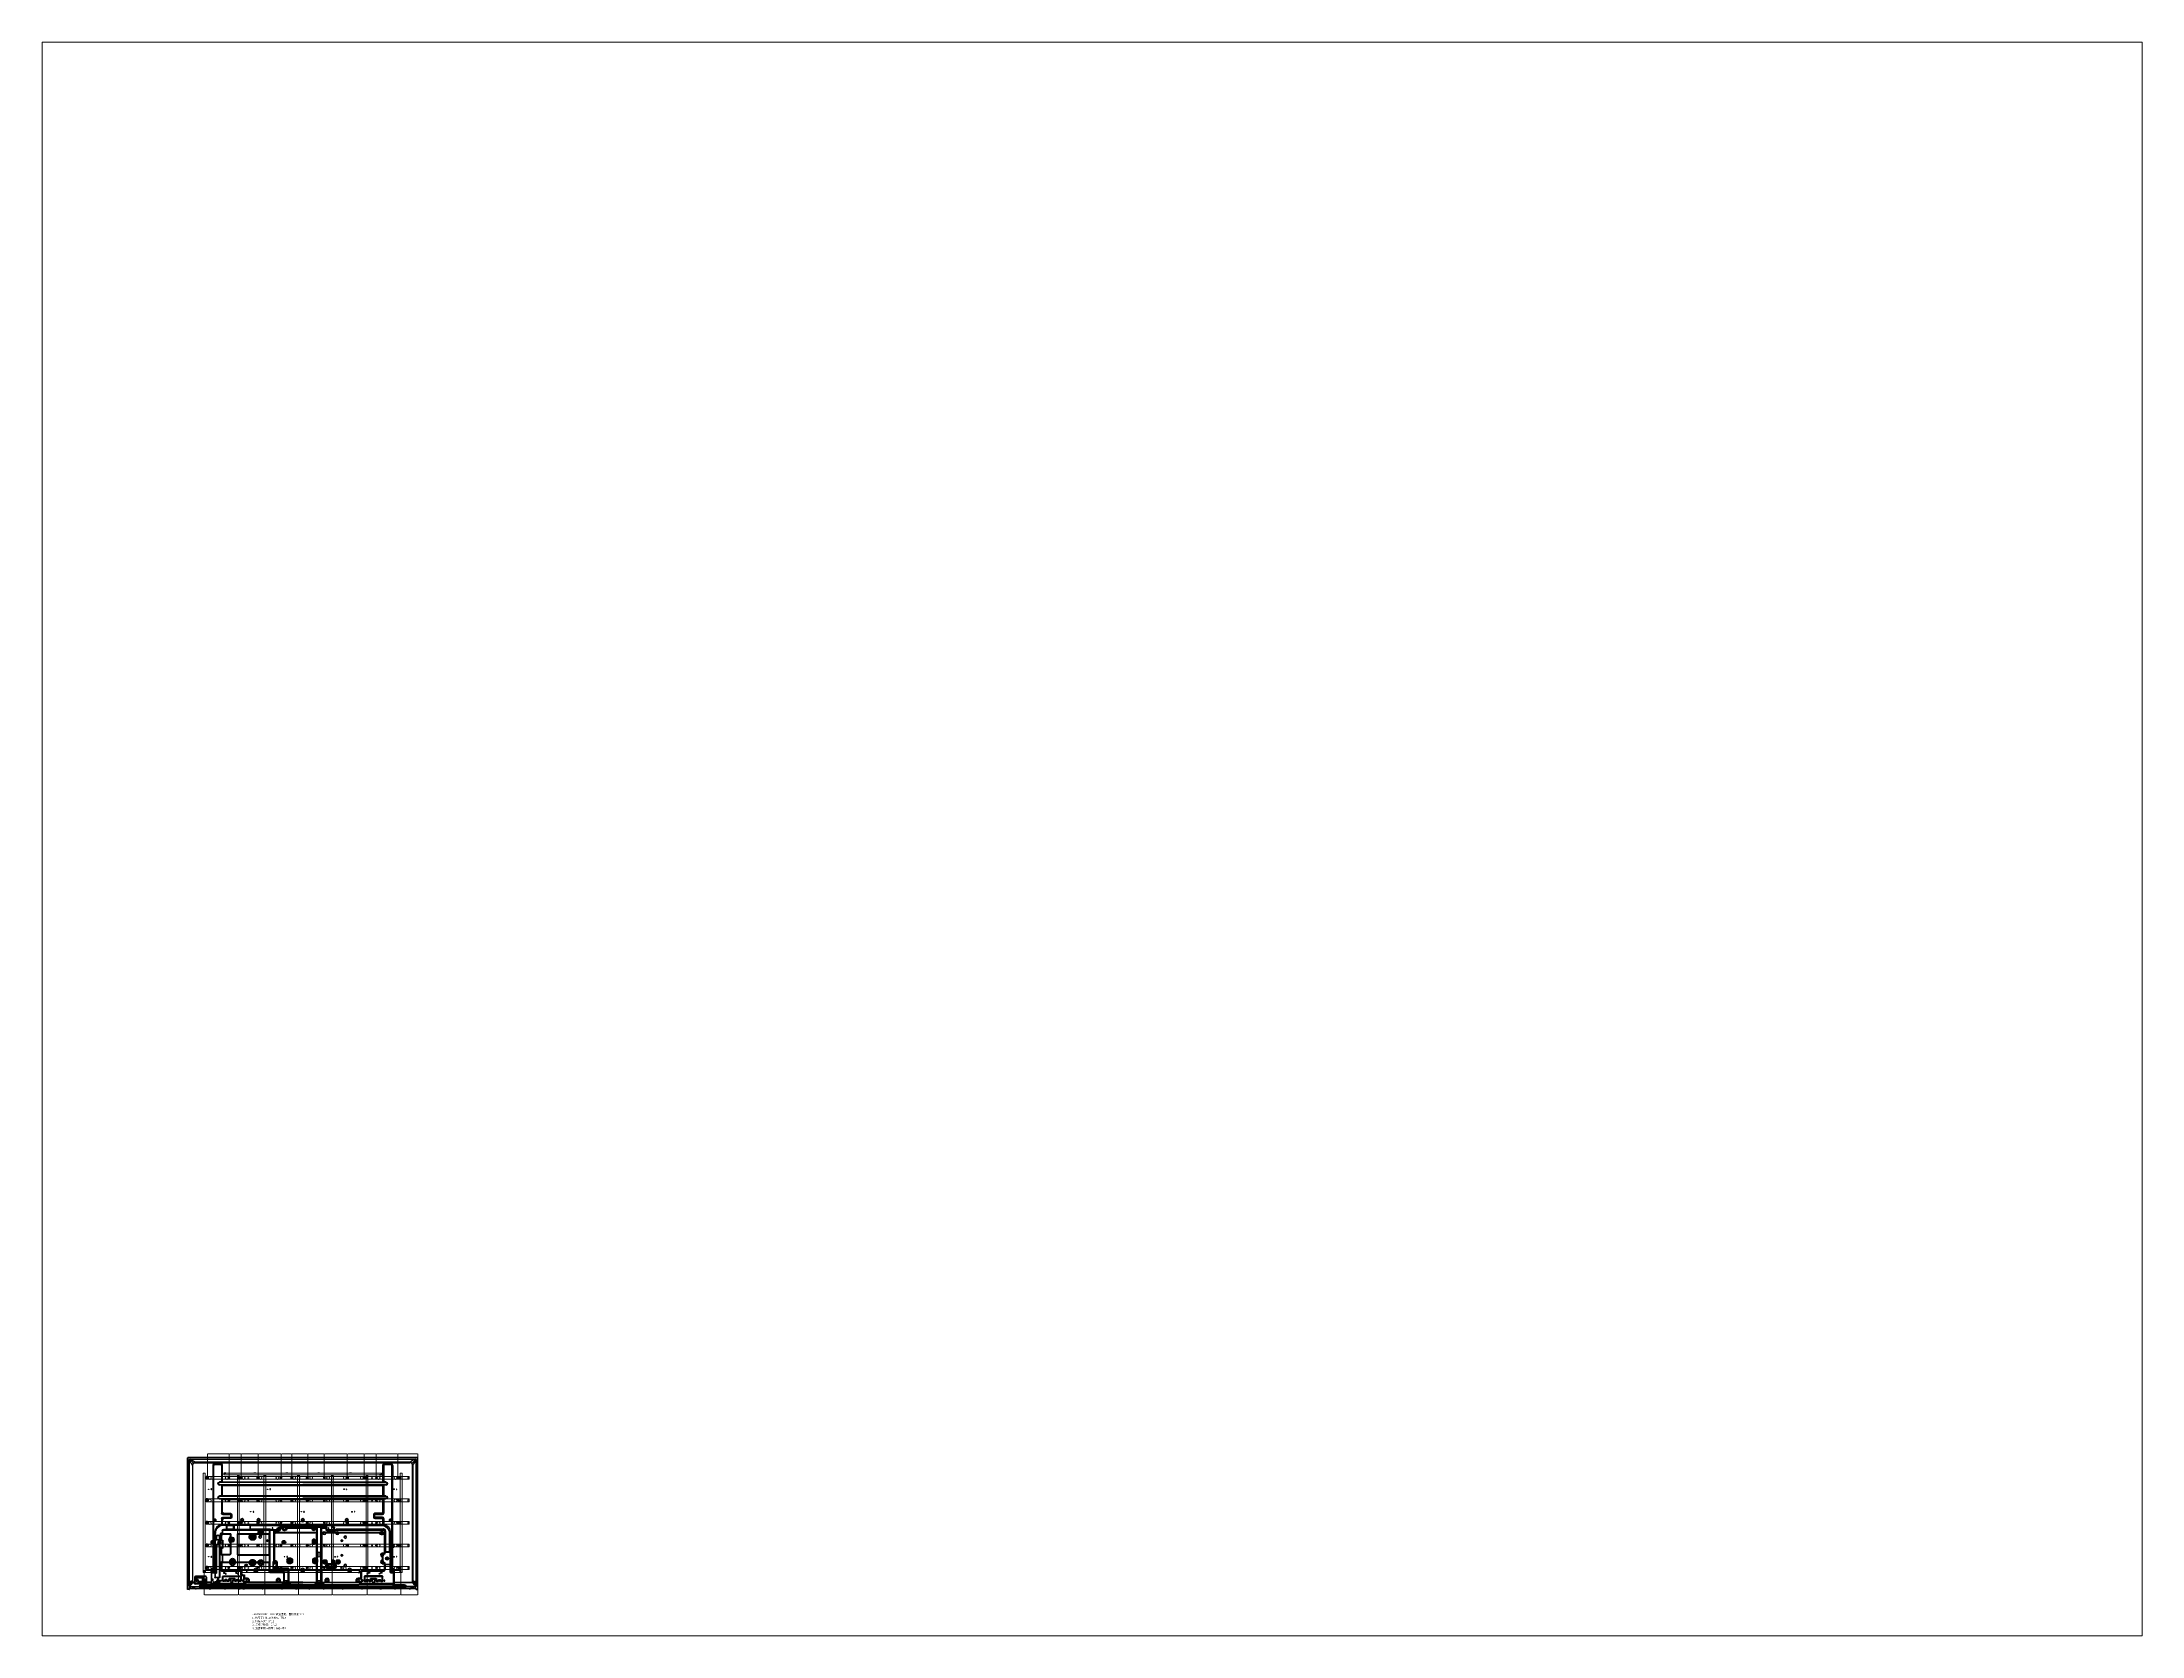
# Paper-space layout '布局1' of a CAD drawing. Header units: millimetres. Extents: x 26 to 2380, y 20 to 1383.
# Drawn here: x 25.7 to 231.3, y 19.5 to 175.5 of the extents above.
# The model-space entities are those that its viewports show. They can reach past a viewport. Long polylines and large blocks are cut down to what shows.
import ezdxf

# ---------------------------------------------------------------- set-up
doc = ezdxf.new("R2010")
doc.units = ezdxf.units.MM
doc.header["$LTSCALE"] = 46.255
doc.layers.get('0').update_dxf_attribs({"linetype": 'CONTINUOUS'})
doc.layers.add('1', color=7, linetype='CONTINUOUS', true_color=0xffffff)
doc.styles.get("Standard").update_dxf_attribs({"font": 'simfang.ttf'})

msp = doc.modelspace()

# ---------------------------------------------------------------- linework, layer by layer
at = {"color": 7, "lineweight": 5}
for p, q in [((194, -2317), (194, -2189)), ((308, -2190), (196, -2190)), ((310, -2317), (310, -2189)), ((310, -2317), (310, -2189)), ((372, -2190), (312, -2190)), ((374, -2317), (374, -2189)), ((374, -2317), (374, -2189)), ((462, -2190), (376, -2190)), ((464, -2317), (464, -2189)), ((464, -2317), (464, -2189)), ((586, -2190), (466, -2190)), ((588, -2317), (588, -2189)), ((588, -2317), (588, -2189)), ((642, -2190), (590, -2190)), ((644, -2317), (644, -2189)), ((644, -2317), (644, -2189)), ((727, -2190), (646, -2190)), ((729, -2317), (729, -2189)), ((729, -2317), (729, -2189)), ((814, -2190), (731, -2190)), ((816, -2317), (816, -2189)), ((816, -2317), (816, -2189)), ((938, -2190), (818, -2190)), ((940, -2317), (940, -2189)), ((940, -2317), (940, -2189)), ((1028, -2190), (942, -2190)), ((1030, -2317), (1030, -2189)), ((1030, -2317), (1030, -2189)), ((1092, -2190), (1032, -2190)), ((1094, -2317), (1094, -2189)), ((1094, -2317), (1094, -2189)), ((1208, -2190), (1096, -2190)), ((1210, -2317), (1210, -2189)), ((1210, -2317), (1210, -2189)), ((1314, -2190), (1212, -2190)), ((1316, -2210), (1316, -2189)), ((1123, -2292), (1126, -2292)), ((1123, -2302), (1126, -2302)), ((1125, -2300), (1125, -2294)), ((177, -2810), (177, -2941)), ((359, -2810), (359, -2941)), ((359, -2810), (359, -2941)), ((500, -2810), (500, -2941)), ((500, -2810), (500, -2941)), ((680, -2810), (680, -2941)), ((680, -2810), (680, -2941)), ((860, -2810), (860, -2941)), ((860, -2810), (860, -2941)), ((1045, -2810), (1045, -2941)), ((1045, -2810), (1045, -2941)), ((1225, -2810), (1225, -2941)), ((1225, -2810), (1225, -2941)), ((357, -2940), (179, -2940)), ((498, -2940), (361, -2940)), ((678, -2940), (502, -2940)), ((858, -2940), (682, -2940)), ((1043, -2940), (862, -2940)), ((1223, -2940), (1047, -2940)), ((1314, -2940), (1227, -2940)), ((1316, -2913), (1316, -2941))]:
    msp.add_line(p, q, dxfattribs=at)
at = {"color": 1, "lineweight": 5}
for p, q in [((172, -2822), (172, -2292)), ((182, -2292), (172, -2292)), ((182, -2822), (182, -2292)), ((282, -2292), (1122, -2292)), ((282, -2292), (282, -2302)), ((282, -2302), (1122, -2302)), ((354, -2809), (354, -2305)), ((364, -2305), (354, -2305)), ((364, -2809), (364, -2305)), ((495, -2809), (495, -2305)), ((505, -2305), (495, -2305)), ((505, -2809), (505, -2305)), ((675, -2809), (675, -2305)), ((685, -2305), (675, -2305)), ((685, -2809), (685, -2305)), ((855, -2809), (855, -2305)), ((865, -2305), (855, -2305)), ((865, -2809), (865, -2305)), ((1040, -2809), (1040, -2305)), ((1050, -2305), (1040, -2305)), ((1050, -2809), (1050, -2305)), ((1122, -2302), (1122, -2292)), ((1222, -2822), (1222, -2292)), ((1222, -2292), (1232, -2292)), ((1232, -2822), (1232, -2292)), ((172, -2822), (182, -2822)), ((184, -2812), (184, -2822)), ((184, -2812), (212, -2812)), ((184, -2822), (212, -2822)), ((212, -2812), (212, -2822)), ((354, -2809), (364, -2809)), ((359, -2910), (369, -2910)), ((380, -2812), (1007, -2812)), ((380, -2812), (380, -2822)), ((380, -2822), (1007, -2822)), ((495, -2809), (505, -2809)), ((675, -2809), (685, -2809)), ((855, -2809), (865, -2809)), ((1007, -2822), (1007, -2812)), ((1040, -2809), (1050, -2809)), ((1220, -2812), (1192, -2812)), ((1192, -2812), (1192, -2822)), ((1220, -2822), (1192, -2822)), ((1220, -2812), (1220, -2822)), ((1232, -2822), (1222, -2822))]:
    msp.add_line(p, q, dxfattribs=at)
at = {"color": 3, "lineweight": 5}
for p, q in [((187, -2310), (187, -2325)), ((1269, -2310), (187, -2310)), ((1269, -2325), (187, -2325)), ((358, -2310), (358, -2325)), ((359, -2310), (359, -2325)), ((369, -2310), (369, -2325)), ((369, -2310), (369, -2325)), ((411, -2316), (412, -2316)), ((411, -2319), (412, -2319)), ((495, -2310), (495, -2325)), ((495, -2310), (495, -2325)), ((505, -2310), (505, -2325)), ((506, -2310), (506, -2325)), ((675, -2310), (675, -2325)), ((675, -2310), (675, -2325)), ((685, -2310), (685, -2325)), ((686, -2310), (686, -2325)), ((855, -2310), (855, -2325)), ((855, -2310), (855, -2325)), ((865, -2310), (865, -2325)), ((866, -2310), (866, -2325)), ((1035, -2310), (1035, -2325)), ((1035, -2310), (1035, -2325)), ((1045, -2310), (1045, -2325)), ((1046, -2310), (1046, -2325)), ((1071, -2316), (1072, -2316)), ((1071, -2319), (1072, -2319)), ((1215, -2310), (1215, -2325)), ((1215, -2310), (1215, -2325)), ((1225, -2310), (1225, -2325)), ((1226, -2310), (1226, -2325)), ((1269, -2315), (1263, -2315)), ((1263, -2315), (1263, -2321)), ((1269, -2321), (1263, -2321)), ((1269, -2310), (1269, -2325)), ((187, -2430), (187, -2445)), ((1269, -2430), (187, -2430)), ((1269, -2445), (187, -2445)), ((358, -2430), (358, -2445)), ((359, -2430), (359, -2445)), ((369, -2430), (369, -2445)), ((369, -2430), (369, -2445)), ((411, -2436), (412, -2436)), ((411, -2439), (412, -2439)), ((495, -2430), (495, -2445)), ((495, -2430), (495, -2445)), ((505, -2430), (505, -2445)), ((506, -2430), (506, -2445)), ((675, -2430), (675, -2445)), ((675, -2430), (675, -2445)), ((685, -2430), (685, -2445)), ((686, -2430), (686, -2445)), ((855, -2430), (855, -2445)), ((855, -2430), (855, -2445)), ((865, -2430), (865, -2445)), ((866, -2430), (866, -2445)), ((1035, -2430), (1035, -2445)), ((1035, -2430), (1035, -2445)), ((1045, -2430), (1045, -2445)), ((1046, -2430), (1046, -2445)), ((1071, -2436), (1072, -2436)), ((1071, -2439), (1072, -2439)), ((1215, -2430), (1215, -2445)), ((1215, -2430), (1215, -2445)), ((1225, -2430), (1225, -2445)), ((1226, -2430), (1226, -2445)), ((1269, -2435), (1263, -2435)), ((1263, -2435), (1263, -2441)), ((1269, -2441), (1263, -2441)), ((1269, -2430), (1269, -2445)), ((187, -2550), (187, -2565)), ((1269, -2550), (187, -2550)), ((1269, -2565), (187, -2565)), ((358, -2550), (358, -2565)), ((359, -2550), (359, -2565)), ((369, -2550), (369, -2565)), ((369, -2550), (369, -2565)), ((411, -2556), (412, -2556)), ((411, -2559), (412, -2559)), ((495, -2550), (495, -2565)), ((495, -2550), (495, -2565)), ((505, -2550), (505, -2565)), ((506, -2550), (506, -2565)), ((675, -2550), (675, -2565)), ((675, -2550), (675, -2565)), ((685, -2550), (685, -2565)), ((686, -2550), (686, -2565)), ((855, -2550), (855, -2565)), ((855, -2550), (855, -2565)), ((865, -2550), (865, -2565)), ((866, -2550), (866, -2565)), ((1035, -2550), (1035, -2565)), ((1035, -2550), (1035, -2565)), ((1045, -2550), (1045, -2565)), ((1046, -2550), (1046, -2565)), ((1071, -2556), (1072, -2556)), ((1071, -2559), (1072, -2559)), ((1215, -2550), (1215, -2565)), ((1215, -2550), (1215, -2565)), ((1225, -2550), (1225, -2565)), ((1226, -2550), (1226, -2565)), ((1269, -2555), (1263, -2555)), ((1263, -2555), (1263, -2561)), ((1269, -2561), (1263, -2561)), ((1269, -2550), (1269, -2565)), ((187, -2670), (187, -2685)), ((1269, -2670), (187, -2670)), ((1269, -2685), (187, -2685)), ((358, -2670), (358, -2685)), ((359, -2670), (359, -2685)), ((369, -2670), (369, -2685)), ((369, -2670), (369, -2685)), ((411, -2676), (412, -2676)), ((411, -2679), (412, -2679)), ((495, -2670), (495, -2685)), ((495, -2670), (495, -2685)), ((505, -2670), (505, -2685)), ((506, -2670), (506, -2685)), ((675, -2670), (675, -2685)), ((675, -2670), (675, -2685)), ((685, -2670), (685, -2685)), ((686, -2670), (686, -2685)), ((855, -2670), (855, -2685)), ((855, -2670), (855, -2685)), ((865, -2670), (865, -2685)), ((866, -2670), (866, -2685)), ((1035, -2670), (1035, -2685)), ((1035, -2670), (1035, -2685)), ((1045, -2670), (1045, -2685)), ((1046, -2670), (1046, -2685)), ((1071, -2676), (1072, -2676)), ((1071, -2679), (1072, -2679)), ((1215, -2670), (1215, -2685)), ((1215, -2670), (1215, -2685)), ((1225, -2670), (1225, -2685)), ((1226, -2670), (1226, -2685)), ((1269, -2675), (1263, -2675)), ((1263, -2675), (1263, -2681)), ((1269, -2681), (1263, -2681)), ((1269, -2670), (1269, -2685)), ((187, -2790), (187, -2805)), ((1269, -2790), (187, -2790)), ((358, -2790), (358, -2805)), ((359, -2790), (359, -2805)), ((369, -2790), (369, -2805)), ((369, -2790), (369, -2805)), ((411, -2796), (412, -2796)), ((411, -2799), (412, -2799)), ((495, -2790), (495, -2805)), ((495, -2790), (495, -2805)), ((505, -2790), (505, -2805)), ((506, -2790), (506, -2805)), ((675, -2790), (675, -2805)), ((675, -2790), (675, -2805)), ((685, -2790), (685, -2805)), ((686, -2790), (686, -2805)), ((855, -2790), (855, -2805)), ((855, -2790), (855, -2805)), ((865, -2790), (865, -2805)), ((866, -2790), (866, -2805)), ((1035, -2790), (1035, -2805)), ((1035, -2790), (1035, -2805)), ((1045, -2790), (1045, -2805)), ((1046, -2790), (1046, -2805)), ((1071, -2796), (1072, -2796)), ((1071, -2799), (1072, -2799)), ((1215, -2790), (1215, -2805)), ((1215, -2790), (1215, -2805)), ((1225, -2790), (1225, -2805)), ((1226, -2790), (1226, -2805)), ((1269, -2795), (1263, -2795)), ((1263, -2795), (1263, -2801)), ((1269, -2790), (1269, -2805)), ((1269, -2805), (187, -2805)), ((1269, -2801), (1263, -2801))]:
    msp.add_line(p, q, dxfattribs=at)
at = {"color": 3, "lineweight": 5, "extrusion": (0, 0, -1)}
for centre in [(-207, -2318), (-297, -2318), (-387, -2318), (-477, -2318), (-567, -2318), (-657, -2318), (-207, -2438), (-297, -2438), (-387, -2438), (-477, -2438), (-567, -2438), (-657, -2438), (-207, -2558), (-297, -2558), (-387, -2558), (-477, -2558), (-567, -2558), (-657, -2558), (-207, -2678), (-297, -2678), (-387, -2678), (-477, -2678), (-567, -2678), (-657, -2678), (-207, -2798), (-297, -2798), (-387, -2798), (-477, -2798), (-567, -2798), (-657, -2798)]:
    msp.add_circle(centre, 7.5, dxfattribs=at)
at = {"color": 3, "lineweight": 5}
for centre, radius in [((722, -2318), 1.5), ((747, -2318), 7.5), ((837, -2318), 7.5), ((927, -2318), 7.5), ((1017, -2318), 7.5), ((1107, -2318), 7.5), ((1197, -2318), 7.5), ((722, -2438), 1.5), ((747, -2438), 7.5), ((837, -2438), 7.5), ((927, -2438), 7.5), ((1017, -2438), 7.5), ((1107, -2438), 7.5), ((1197, -2438), 7.5), ((722, -2558), 1.5), ((747, -2558), 7.5), ((837, -2558), 7.5), ((927, -2558), 7.5), ((1017, -2558), 7.5), ((1107, -2558), 7.5), ((1197, -2558), 7.5), ((722, -2678), 1.5), ((747, -2678), 7.5), ((837, -2678), 7.5), ((927, -2678), 7.5), ((1017, -2678), 7.5), ((1107, -2678), 7.5), ((1197, -2678), 7.5), ((722, -2798), 1.5), ((747, -2798), 7.5), ((837, -2798), 7.5), ((927, -2798), 7.5), ((1017, -2798), 7.5), ((1107, -2798), 7.5), ((1197, -2798), 7.5)]:
    msp.add_circle(centre, radius, dxfattribs=at)
for centre, start, end in [((411, -2318), 90, 270), ((412, -2318), 270, 90), ((1071, -2318), 90, 270), ((1072, -2318), 270, 90), ((411, -2438), 90, 270), ((412, -2438), 270, 90), ((1071, -2438), 90, 270), ((1072, -2438), 270, 90), ((411, -2558), 90, 270), ((412, -2558), 270, 90), ((1071, -2558), 90, 270), ((1072, -2558), 270, 90), ((411, -2678), 90, 270), ((412, -2678), 270, 90), ((1071, -2678), 90, 270), ((1072, -2678), 270, 90), ((411, -2798), 90, 270), ((412, -2798), 270, 90), ((1071, -2798), 90, 270), ((1072, -2798), 270, 90)]:
    msp.add_arc(centre, 1.5, start, end, dxfattribs=at)
at = {"color": 7, "lineweight": 5}
for points in [[(196, -2190), (196, -2190), (194, -2190)], [(308, -2190), (308, -2190), (310, -2190)], [(312, -2190), (312, -2190), (310, -2190)], [(372, -2190), (372, -2190), (374, -2190)], [(376, -2190), (376, -2190), (374, -2190)], [(462, -2190), (462, -2190), (464, -2190)], [(466, -2190), (466, -2190), (464, -2190)], [(586, -2190), (586, -2190), (588, -2190)], [(590, -2190), (590, -2190), (588, -2190)], [(642, -2190), (642, -2190), (644, -2190)], [(646, -2190), (646, -2190), (644, -2190)], [(727, -2190), (727, -2190), (729, -2190)], [(731, -2190), (731, -2190), (729, -2190)], [(814, -2190), (814, -2190), (816, -2190)], [(818, -2190), (818, -2190), (816, -2190)], [(938, -2190), (938, -2190), (940, -2190)], [(942, -2190), (942, -2190), (940, -2190)], [(1028, -2190), (1028, -2190), (1030, -2190)], [(1032, -2190), (1032, -2190), (1030, -2190)], [(1092, -2190), (1092, -2190), (1094, -2190)], [(1096, -2190), (1096, -2190), (1094, -2190)], [(1208, -2190), (1208, -2190), (1210, -2190)], [(1212, -2190), (1212, -2190), (1210, -2190)], [(1314, -2190), (1314, -2190), (1316, -2190)], [(1125, -2294), (1125, -2294), (1125, -2292)], [(1125, -2300), (1125, -2300), (1125, -2302)], [(179, -2940), (179, -2941), (177, -2940)], [(357, -2940), (357, -2941), (359, -2940)], [(361, -2940), (361, -2941), (359, -2940)], [(498, -2940), (498, -2941), (500, -2940)], [(502, -2940), (502, -2941), (500, -2940)], [(678, -2940), (678, -2941), (680, -2940)], [(682, -2940), (682, -2941), (680, -2940)], [(858, -2940), (858, -2941), (860, -2940)], [(862, -2940), (862, -2941), (860, -2940)], [(1043, -2940), (1043, -2941), (1045, -2940)], [(1047, -2940), (1047, -2941), (1045, -2940)], [(1223, -2940), (1223, -2941), (1225, -2940)], [(1227, -2940), (1227, -2941), (1225, -2940)], [(1314, -2940), (1314, -2941), (1316, -2940)]]:
    msp.add_solid(points, dxfattribs=at)
at = {"layer": '1', "color": 2, "linetype": 'Continuous'}
for p, q in [((88, -2912), (88, -2211)), ((91, -2208), (1313, -2208)), ((1316, -2912), (1316, -2211))]:
    msp.add_line(p, q, dxfattribs=at)
at = {"layer": '1', "color": 7, "linetype": 'Continuous'}
for p, q in [((88, -2211), (89, -2211)), ((89, -2912), (89, -2211)), ((90, -2211), (89, -2211)), ((89, -2211), (89, -2912)), ((90, -2209), (1313, -2209)), ((90, -2210), (90, -2209)), ((1313, -2210), (90, -2210)), ((90, -2211), (90, -2912)), ((91, -2208), (91, -2209)), ((1313, -2209), (91, -2209)), ((97, -2866), (97, -2222)), ((99, -2219), (98, -2219)), ((119, -2239), (99, -2219)), ((102, -2217), (1302, -2217)), ((1274, -2234), (130, -2234)), ((130, -2237), (1274, -2237)), ((1272, -2235), (132, -2235)), ((1305, -2219), (1285, -2239)), ((1305, -2219), (1305, -2219)), ((1307, -2866), (1307, -2222)), ((1313, -2208), (1313, -2209)), ((1313, -2210), (1313, -2209)), ((1314, -2211), (1314, -2912)), ((1314, -2211), (1315, -2211)), ((1315, -2912), (1315, -2211)), ((1315, -2211), (1315, -2912)), ((1316, -2211), (1315, -2211)), ((114, -2250), (114, -2872)), ((115, -2252), (115, -2871)), ((117, -2872), (117, -2250)), ((195, -2310), (187, -2310)), ((187, -2310), (187, -2318)), ((195, -2310), (187, -2310)), ((187, -2310), (187, -2318)), ((187, -2318), (187, -2318)), ((190, -2322), (190, -2314)), ((190, -2314), (198, -2314)), ((190, -2322), (190, -2314)), ((190, -2314), (198, -2314)), ((190, -2322), (190, -2322)), ((195, -2310), (195, -2310)), ((198, -2314), (198, -2314)), ((222, -2251), (225, -2251)), ((222, -2251), (222, -2652)), ((227, -2247), (225, -2244)), ((225, -2251), (225, -2539)), ((228, -2251), (225, -2251)), ((226, -2537), (226, -2251)), ((228, -2536), (228, -2251)), ((231, -2242), (265, -2242)), ((231, -2245), (265, -2245)), ((231, -2247), (231, -2245)), ((231, -2246), (265, -2246)), ((265, -2247), (231, -2247)), ((250, -2348), (252, -2348)), ((259, -2339), (259, -2341)), ((269, -2339), (259, -2339)), ((259, -2341), (702, -2341)), ((259, -2342), (259, -2341)), ((259, -2341), (702, -2341)), ((702, -2342), (259, -2342)), ((265, -2247), (265, -2245)), ((269, -2251), (269, -2339)), ((269, -2251), (272, -2251)), ((272, -2244), (270, -2247)), ((270, -2251), (270, -2339)), ((272, -2338), (272, -2251)), ((272, -2251), (275, -2251)), ((275, -2338), (272, -2338)), ((275, -2338), (275, -2251)), ((275, -2338), (1129, -2338)), ((292, -2292), (282, -2292)), ((282, -2292), (292, -2292)), ((282, -2292), (282, -2302)), ((282, -2292), (282, -2302)), ((282, -2302), (282, -2302)), ((292, -2292), (292, -2292)), ((306, -2322), (306, -2314)), ((306, -2314), (314, -2314)), ((306, -2322), (306, -2314)), ((306, -2314), (314, -2314)), ((306, -2322), (306, -2322)), ((314, -2314), (314, -2314)), ((370, -2322), (370, -2314)), ((370, -2314), (378, -2314)), ((370, -2322), (370, -2314)), ((370, -2314), (378, -2314)), ((370, -2322), (370, -2322)), ((378, -2314), (378, -2314)), ((442, -2292), (442, -2292)), ((452, -2292), (442, -2292)), ((452, -2292), (442, -2292)), ((452, -2292), (452, -2292)), ((460, -2322), (460, -2314)), ((460, -2314), (468, -2314)), ((460, -2314), (468, -2314)), ((460, -2322), (460, -2314)), ((460, -2322), (460, -2322)), ((468, -2314), (468, -2314)), ((584, -2322), (584, -2314)), ((584, -2322), (584, -2314)), ((584, -2314), (592, -2314)), ((584, -2314), (592, -2314)), ((584, -2322), (584, -2322)), ((592, -2314), (592, -2314)), ((622, -2292), (612, -2292)), ((612, -2292), (612, -2292)), ((622, -2292), (612, -2292)), ((622, -2292), (622, -2292)), ((640, -2322), (640, -2314)), ((640, -2322), (640, -2314)), ((640, -2314), (648, -2314)), ((640, -2314), (648, -2314)), ((640, -2322), (640, -2322)), ((648, -2314), (648, -2314)), ((1145, -2341), (702, -2341)), ((702, -2341), (1145, -2341)), ((702, -2342), (1145, -2342)), ((725, -2314), (733, -2314)), ((725, -2314), (733, -2314)), ((725, -2322), (725, -2314)), ((725, -2322), (725, -2314)), ((725, -2322), (725, -2322)), ((733, -2314), (733, -2314)), ((782, -2292), (782, -2292)), ((792, -2292), (782, -2292)), ((792, -2292), (782, -2292)), ((792, -2292), (792, -2292)), ((812, -2314), (820, -2314)), ((812, -2314), (820, -2314)), ((812, -2314), (812, -2314)), ((820, -2314), (820, -2322)), ((820, -2314), (820, -2322)), ((820, -2322), (820, -2322)), ((936, -2314), (944, -2314)), ((936, -2314), (936, -2314)), ((936, -2314), (944, -2314)), ((944, -2314), (944, -2322)), ((944, -2314), (944, -2322)), ((944, -2322), (944, -2322)), ((962, -2292), (952, -2292)), ((962, -2292), (952, -2292)), ((952, -2292), (952, -2292)), ((962, -2292), (962, -2292)), ((1026, -2314), (1034, -2314)), ((1026, -2314), (1026, -2314)), ((1026, -2314), (1034, -2314)), ((1034, -2314), (1034, -2322)), ((1034, -2314), (1034, -2322)), ((1034, -2322), (1034, -2322)), ((1090, -2314), (1098, -2314)), ((1090, -2314), (1098, -2314)), ((1090, -2314), (1090, -2314)), ((1098, -2314), (1098, -2322)), ((1098, -2314), (1098, -2322)), ((1098, -2322), (1098, -2322)), ((1122, -2302), (1112, -2302)), ((1112, -2302), (1122, -2302)), ((1112, -2302), (1112, -2302)), ((1122, -2302), (1122, -2292)), ((1122, -2292), (1122, -2292)), ((1122, -2302), (1122, -2292)), ((1132, -2251), (1129, -2251)), ((1129, -2338), (1129, -2251)), ((1129, -2338), (1132, -2338)), ((1132, -2244), (1134, -2247)), ((1132, -2251), (1132, -2338)), ((1135, -2251), (1132, -2251)), ((1134, -2251), (1134, -2339)), ((1135, -2339), (1135, -2251)), ((1145, -2339), (1135, -2339)), ((1173, -2242), (1138, -2242)), ((1173, -2245), (1138, -2245)), ((1138, -2247), (1138, -2245)), ((1138, -2246), (1173, -2246)), ((1138, -2247), (1173, -2247)), ((1145, -2339), (1145, -2341)), ((1145, -2342), (1145, -2341)), ((1152, -2348), (1154, -2348)), ((1173, -2247), (1173, -2245)), ((1176, -2251), (1176, -2312)), ((1176, -2251), (1179, -2251)), ((1176, -2312), (1176, -2536)), ((1179, -2312), (1176, -2312)), ((1179, -2244), (1177, -2247)), ((1178, -2251), (1178, -2312)), ((1178, -2312), (1178, -2537)), ((1182, -2251), (1179, -2251)), ((1179, -2312), (1179, -2251)), ((1179, -2539), (1179, -2312)), ((1182, -2251), (1182, -2312)), ((1182, -2671), (1182, -2312)), ((1206, -2314), (1214, -2314)), ((1206, -2314), (1214, -2314)), ((1206, -2314), (1206, -2314)), ((1214, -2314), (1214, -2322)), ((1214, -2314), (1214, -2322)), ((1214, -2322), (1214, -2322)), ((1287, -2872), (1287, -2250)), ((1289, -2871), (1289, -2252)), ((1290, -2250), (1290, -2872)), ((195, -2430), (187, -2430)), ((187, -2430), (187, -2438)), ((187, -2430), (187, -2438)), ((195, -2430), (187, -2430)), ((187, -2438), (187, -2438)), ((190, -2434), (198, -2434)), ((190, -2442), (190, -2434)), ((190, -2442), (190, -2434)), ((190, -2434), (198, -2434)), ((190, -2442), (190, -2442)), ((195, -2430), (195, -2430)), ((198, -2434), (198, -2434)), ((250, -2422), (252, -2422)), ((259, -2354), (702, -2354)), ((259, -2354), (259, -2355)), ((259, -2355), (259, -2357)), ((702, -2355), (259, -2355)), ((259, -2355), (702, -2355)), ((269, -2357), (259, -2357)), ((259, -2413), (259, -2415)), ((269, -2413), (259, -2413)), ((259, -2415), (702, -2415)), ((259, -2416), (259, -2415)), ((259, -2415), (702, -2415)), ((702, -2416), (259, -2416)), ((259, -2428), (702, -2428)), ((259, -2428), (259, -2429)), ((259, -2429), (259, -2431)), ((702, -2429), (259, -2429)), ((259, -2429), (702, -2429)), ((269, -2431), (259, -2431)), ((269, -2357), (269, -2413)), ((269, -2431), (269, -2506)), ((270, -2357), (270, -2413)), ((270, -2431), (270, -2506)), ((272, -2412), (272, -2358)), ((275, -2358), (272, -2358)), ((275, -2412), (272, -2412)), ((272, -2506), (272, -2432)), ((275, -2432), (272, -2432)), ((275, -2358), (1129, -2358)), ((275, -2412), (275, -2358)), ((275, -2412), (1129, -2412)), ((275, -2432), (1129, -2432)), ((275, -2500), (275, -2432)), ((306, -2442), (306, -2434)), ((306, -2442), (306, -2434)), ((306, -2434), (306, -2434)), ((306, -2442), (314, -2442)), ((306, -2442), (314, -2442)), ((314, -2442), (314, -2442)), ((370, -2442), (370, -2434)), ((370, -2434), (370, -2434)), ((370, -2442), (370, -2434)), ((370, -2442), (378, -2442)), ((370, -2442), (378, -2442)), ((378, -2442), (378, -2442)), ((460, -2442), (460, -2434)), ((460, -2442), (460, -2434)), ((460, -2434), (460, -2434)), ((460, -2442), (468, -2442)), ((460, -2442), (468, -2442)), ((468, -2442), (468, -2442)), ((584, -2442), (584, -2434)), ((584, -2434), (584, -2434)), ((584, -2442), (584, -2434)), ((584, -2442), (584, -2434)), ((584, -2434), (584, -2434)), ((584, -2442), (584, -2434)), ((584, -2442), (592, -2442)), ((584, -2442), (592, -2442)), ((584, -2442), (592, -2442)), ((584, -2442), (592, -2442)), ((592, -2442), (592, -2442)), ((592, -2442), (592, -2442)), ((640, -2442), (640, -2434)), ((640, -2442), (640, -2434)), ((640, -2434), (640, -2434)), ((640, -2442), (648, -2442)), ((640, -2442), (648, -2442)), ((648, -2442), (648, -2442)), ((1145, -2354), (702, -2354)), ((702, -2355), (1145, -2355)), ((702, -2355), (1145, -2355)), ((1145, -2415), (702, -2415)), ((702, -2415), (1145, -2415)), ((702, -2416), (1145, -2416)), ((1145, -2428), (702, -2428)), ((702, -2429), (1145, -2429)), ((702, -2429), (1145, -2429)), ((725, -2442), (725, -2434)), ((725, -2434), (725, -2434)), ((725, -2442), (725, -2434)), ((725, -2442), (733, -2442)), ((725, -2442), (733, -2442)), ((733, -2442), (733, -2442)), ((812, -2442), (820, -2442)), ((812, -2442), (820, -2442)), ((812, -2442), (812, -2442)), ((820, -2434), (820, -2442)), ((820, -2434), (820, -2442)), ((820, -2434), (820, -2434)), ((936, -2442), (944, -2442)), ((936, -2442), (936, -2442)), ((936, -2442), (944, -2442)), ((944, -2434), (944, -2434)), ((944, -2434), (944, -2442)), ((944, -2434), (944, -2442)), ((1026, -2442), (1034, -2442)), ((1026, -2442), (1034, -2442)), ((1026, -2442), (1026, -2442)), ((1034, -2434), (1034, -2442)), ((1034, -2434), (1034, -2442)), ((1034, -2434), (1034, -2434)), ((1090, -2442), (1098, -2442)), ((1090, -2442), (1090, -2442)), ((1090, -2442), (1098, -2442)), ((1098, -2434), (1098, -2442)), ((1098, -2434), (1098, -2442)), ((1098, -2434), (1098, -2434)), ((1129, -2358), (1132, -2358)), ((1129, -2412), (1129, -2358)), ((1129, -2412), (1132, -2412)), ((1129, -2432), (1132, -2432)), ((1129, -2500), (1129, -2432)), ((1132, -2358), (1132, -2412)), ((1132, -2432), (1132, -2506)), ((1134, -2357), (1134, -2413)), ((1134, -2431), (1134, -2506)), ((1135, -2413), (1135, -2357)), ((1145, -2357), (1135, -2357)), ((1145, -2413), (1135, -2413)), ((1135, -2506), (1135, -2431)), ((1145, -2431), (1135, -2431)), ((1145, -2354), (1145, -2355)), ((1145, -2355), (1145, -2357)), ((1145, -2413), (1145, -2415)), ((1145, -2416), (1145, -2415)), ((1145, -2428), (1145, -2429)), ((1145, -2429), (1145, -2431)), ((1152, -2422), (1154, -2422)), ((1206, -2434), (1214, -2434)), ((1206, -2434), (1206, -2434)), ((1206, -2434), (1214, -2434)), ((1214, -2434), (1214, -2442)), ((1214, -2434), (1214, -2442)), ((1214, -2442), (1214, -2442)), ((187, -2550), (187, -2558)), ((187, -2550), (187, -2558)), ((195, -2550), (187, -2550)), ((195, -2550), (187, -2550)), ((187, -2558), (187, -2558)), ((190, -2554), (198, -2554)), ((190, -2562), (190, -2554)), ((190, -2554), (198, -2554)), ((190, -2562), (190, -2554)), ((190, -2562), (190, -2562)), ((195, -2550), (195, -2550)), ((198, -2554), (198, -2554)), ((224, -2543), (227, -2543)), ((225, -2547), (225, -2654)), ((226, -2655), (226, -2548)), ((228, -2656), (228, -2549)), ((240, -2543), (238, -2543)), ((272, -2506), (269, -2506)), ((269, -2534), (269, -2566)), ((272, -2534), (269, -2534)), ((270, -2534), (270, -2566)), ((272, -2506), (273, -2506)), ((273, -2534), (272, -2534)), ((272, -2565), (272, -2534)), ((273, -2506), (273, -2500)), ((275, -2500), (273, -2500)), ((273, -2506), (276, -2506)), ((274, -2508), (273, -2509)), ((273, -2530), (274, -2532)), ((273, -2542), (273, -2534)), ((273, -2534), (276, -2534)), ((275, -2542), (273, -2542)), ((275, -2506), (275, -2500)), ((275, -2500), (276, -2500)), ((275, -2542), (275, -2534)), ((275, -2564), (275, -2542)), ((275, -2542), (276, -2542)), ((276, -2500), (276, -2506)), ((276, -2506), (317, -2506)), ((276, -2509), (276, -2506)), ((317, -2507), (276, -2507)), ((276, -2509), (276, -2511)), ((317, -2509), (276, -2509)), ((276, -2511), (317, -2511)), ((276, -2513), (276, -2511)), ((276, -2512), (317, -2512)), ((317, -2513), (276, -2513)), ((276, -2527), (317, -2527)), ((276, -2529), (276, -2527)), ((317, -2528), (276, -2528)), ((276, -2529), (276, -2531)), ((317, -2529), (276, -2529)), ((276, -2531), (317, -2531)), ((276, -2531), (276, -2534)), ((276, -2532), (317, -2532)), ((276, -2534), (276, -2542)), ((317, -2534), (276, -2534)), ((277, -2564), (1126, -2564)), ((278, -2564), (281, -2568)), ((299, -2568), (281, -2568)), ((281, -2568), (281, -2569)), ((281, -2569), (297, -2569)), ((298, -2569), (281, -2569)), ((295, -2573), (297, -2575)), ((295, -2589), (295, -2573)), ((298, -2572), (296, -2570)), ((297, -2575), (297, -2587)), ((298, -2575), (297, -2575)), ((298, -2587), (298, -2575)), ((298, -2587), (298, -2575)), ((301, -2571), (299, -2568)), ((329, -2571), (301, -2571)), ((301, -2572), (301, -2571)), ((329, -2571), (301, -2571)), ((301, -2572), (329, -2572)), ((306, -2562), (306, -2554)), ((306, -2562), (306, -2554)), ((306, -2554), (314, -2554)), ((306, -2554), (314, -2554)), ((306, -2562), (306, -2562)), ((314, -2554), (314, -2554)), ((317, -2509), (317, -2506)), ((317, -2511), (317, -2509)), ((317, -2511), (317, -2513)), ((317, -2529), (317, -2527)), ((317, -2531), (317, -2529)), ((317, -2531), (317, -2534)), ((318, -2526), (318, -2514)), ((320, -2514), (318, -2514)), ((320, -2526), (318, -2526)), ((321, -2510), (319, -2512)), ((319, -2514), (319, -2526)), ((319, -2528), (321, -2529)), ((322, -2514), (320, -2514)), ((320, -2514), (320, -2526)), ((320, -2526), (322, -2526)), ((322, -2526), (322, -2514)), ((322, -2514), (325, -2514)), ((322, -2526), (325, -2526)), ((324, -2526), (324, -2514)), ((325, -2514), (325, -2526)), ((332, -2568), (329, -2571)), ((329, -2572), (329, -2571)), ((424, -2568), (332, -2568)), ((334, -2570), (332, -2572)), ((333, -2569), (423, -2569)), ((333, -2575), (336, -2573)), ((333, -2587), (333, -2575)), ((333, -2575), (333, -2587)), ((333, -2575), (333, -2575)), ((333, -2575), (333, -2587)), ((334, -2569), (422, -2569)), ((336, -2573), (336, -2589)), ((370, -2554), (378, -2554)), ((370, -2554), (378, -2554)), ((370, -2562), (370, -2554)), ((370, -2562), (370, -2554)), ((370, -2562), (370, -2562)), ((371, -2543), (374, -2543)), ((378, -2554), (378, -2554)), ((388, -2543), (385, -2543)), ((420, -2573), (422, -2575)), ((420, -2573), (420, -2589)), ((424, -2572), (421, -2570)), ((422, -2575), (422, -2587)), ((422, -2575), (423, -2575)), ((423, -2587), (423, -2575)), ((423, -2587), (423, -2575)), ((426, -2571), (424, -2568)), ((1120, -2571), (426, -2571)), ((426, -2571), (426, -2572)), ((1120, -2571), (426, -2571)), ((426, -2572), (1120, -2572)), ((458, -2543), (461, -2543)), ((460, -2562), (460, -2554)), ((460, -2554), (468, -2554)), ((460, -2554), (468, -2554)), ((460, -2562), (460, -2554)), ((460, -2562), (460, -2562)), ((468, -2554), (468, -2554)), ((476, -2543), (473, -2543)), ((584, -2562), (584, -2554)), ((584, -2554), (592, -2554)), ((584, -2562), (584, -2554)), ((584, -2554), (592, -2554)), ((584, -2562), (584, -2562)), ((592, -2554), (592, -2554)), ((640, -2562), (640, -2554)), ((640, -2554), (648, -2554)), ((640, -2562), (640, -2554)), ((640, -2554), (648, -2554)), ((640, -2562), (640, -2562)), ((648, -2554), (648, -2554)), ((693, -2543), (696, -2543)), ((711, -2543), (708, -2543)), ((725, -2562), (725, -2554)), ((725, -2554), (733, -2554)), ((725, -2562), (725, -2554)), ((725, -2554), (733, -2554)), ((725, -2562), (725, -2562)), ((733, -2554), (733, -2554)), ((812, -2554), (820, -2554)), ((812, -2554), (812, -2554)), ((812, -2554), (820, -2554)), ((820, -2554), (820, -2562)), ((820, -2554), (820, -2562)), ((820, -2562), (820, -2562)), ((928, -2543), (931, -2543)), ((936, -2554), (936, -2554)), ((936, -2554), (944, -2554)), ((936, -2554), (944, -2554)), ((946, -2543), (942, -2543)), ((944, -2554), (944, -2562)), ((944, -2554), (944, -2562)), ((944, -2562), (944, -2562)), ((1026, -2554), (1034, -2554)), ((1026, -2554), (1026, -2554)), ((1026, -2554), (1034, -2554)), ((1034, -2554), (1034, -2562)), ((1034, -2554), (1034, -2562)), ((1034, -2562), (1034, -2562)), ((1079, -2514), (1079, -2526)), ((1082, -2514), (1079, -2514)), ((1082, -2526), (1079, -2526)), ((1080, -2514), (1080, -2526)), ((1082, -2514), (1084, -2514)), ((1082, -2526), (1082, -2514)), ((1084, -2526), (1082, -2526)), ((1085, -2512), (1083, -2510)), ((1083, -2529), (1085, -2528)), ((1084, -2514), (1084, -2526)), ((1084, -2514), (1086, -2514)), ((1084, -2526), (1086, -2526)), ((1085, -2526), (1085, -2514)), ((1086, -2526), (1086, -2514)), ((1127, -2506), (1087, -2506)), ((1087, -2509), (1087, -2506)), ((1127, -2507), (1087, -2507)), ((1087, -2511), (1087, -2509)), ((1087, -2509), (1127, -2509)), ((1127, -2511), (1087, -2511)), ((1087, -2511), (1087, -2513)), ((1087, -2512), (1127, -2512)), ((1087, -2513), (1127, -2513)), ((1127, -2527), (1087, -2527)), ((1087, -2529), (1087, -2527)), ((1127, -2528), (1087, -2528)), ((1087, -2531), (1087, -2529)), ((1087, -2529), (1127, -2529)), ((1127, -2531), (1087, -2531)), ((1087, -2531), (1087, -2534)), ((1087, -2532), (1127, -2532)), ((1087, -2534), (1127, -2534)), ((1090, -2554), (1098, -2554)), ((1090, -2554), (1090, -2554)), ((1090, -2554), (1098, -2554)), ((1098, -2554), (1098, -2562)), ((1098, -2554), (1098, -2562)), ((1098, -2562), (1098, -2562)), ((1126, -2564), (1120, -2571)), ((1120, -2571), (1120, -2572)), ((1127, -2509), (1127, -2506)), ((1127, -2509), (1127, -2511)), ((1127, -2513), (1127, -2511)), ((1127, -2529), (1127, -2527)), ((1127, -2529), (1127, -2531)), ((1127, -2531), (1127, -2534)), ((1128, -2500), (1128, -2506)), ((1128, -2500), (1129, -2500)), ((1130, -2506), (1128, -2506)), ((1128, -2534), (1128, -2542)), ((1130, -2534), (1128, -2534)), ((1128, -2542), (1129, -2542)), ((1129, -2506), (1129, -2500)), ((1129, -2500), (1130, -2500)), ((1129, -2542), (1129, -2534)), ((1129, -2564), (1129, -2542)), ((1129, -2542), (1130, -2542)), ((1130, -2506), (1130, -2500)), ((1132, -2506), (1130, -2506)), ((1130, -2508), (1131, -2509)), ((1131, -2530), (1130, -2532)), ((1130, -2534), (1132, -2534)), ((1130, -2542), (1130, -2534)), ((1132, -2506), (1135, -2506)), ((1132, -2534), (1132, -2565)), ((1132, -2534), (1135, -2534)), ((1134, -2534), (1134, -2566)), ((1135, -2566), (1135, -2534)), ((1164, -2543), (1166, -2543)), ((1176, -2549), (1176, -2675)), ((1180, -2543), (1177, -2543)), ((1178, -2548), (1178, -2674)), ((1179, -2673), (1179, -2547)), ((1206, -2554), (1214, -2554)), ((1206, -2554), (1206, -2554)), ((1206, -2554), (1214, -2554)), ((1214, -2554), (1214, -2562)), ((1214, -2554), (1214, -2562)), ((1214, -2562), (1214, -2562)), ((187, -2670), (187, -2678)), ((195, -2670), (187, -2670)), ((195, -2670), (187, -2670)), ((187, -2670), (187, -2678)), ((187, -2678), (187, -2678)), ((190, -2674), (198, -2674)), ((190, -2682), (190, -2674)), ((190, -2674), (198, -2674)), ((190, -2682), (190, -2674)), ((190, -2682), (190, -2682)), ((195, -2670), (195, -2670)), ((198, -2674), (198, -2674)), ((213, -2661), (216, -2661)), ((222, -2670), (222, -2800)), ((225, -2668), (225, -2802)), ((226, -2803), (226, -2667)), ((229, -2661), (227, -2661)), ((228, -2804), (228, -2666)), ((236, -2614), (233, -2611)), ((233, -2611), (233, -2814)), ((236, -2614), (236, -2817)), ((236, -2614), (237, -2614)), ((236, -2614), (236, -2817)), ((237, -2817), (237, -2614)), ((240, -2626), (242, -2628)), ((240, -2626), (240, -2646)), ((240, -2646), (242, -2644)), ((240, -2676), (242, -2678)), ((240, -2676), (240, -2820)), ((241, -2623), (243, -2625)), ((241, -2649), (243, -2647)), ((241, -2673), (243, -2675)), ((242, -2628), (242, -2644)), ((242, -2628), (243, -2628)), ((242, -2628), (242, -2644)), ((242, -2644), (243, -2644)), ((242, -2678), (242, -2822)), ((242, -2678), (243, -2678)), ((242, -2678), (242, -2822)), ((243, -2644), (243, -2628)), ((243, -2822), (243, -2678)), ((246, -2624), (244, -2622)), ((244, -2622), (256, -2622)), ((246, -2648), (244, -2650)), ((256, -2650), (244, -2650)), ((246, -2674), (244, -2672)), ((244, -2672), (256, -2672)), ((248, -2581), (246, -2578)), ((254, -2624), (246, -2624)), ((246, -2624), (246, -2625)), ((246, -2624), (254, -2624)), ((246, -2625), (254, -2625)), ((246, -2647), (254, -2647)), ((246, -2648), (246, -2647)), ((254, -2648), (246, -2648)), ((254, -2648), (246, -2648)), ((254, -2674), (246, -2674)), ((246, -2674), (246, -2675)), ((246, -2674), (254, -2674)), ((246, -2675), (254, -2675)), ((256, -2622), (254, -2624)), ((254, -2625), (254, -2624)), ((254, -2647), (254, -2648)), ((256, -2650), (254, -2648)), ((256, -2672), (254, -2674)), ((254, -2675), (254, -2674)), ((257, -2625), (259, -2623)), ((257, -2628), (257, -2644)), ((257, -2628), (258, -2628)), ((257, -2628), (257, -2644)), ((257, -2644), (258, -2644)), ((257, -2647), (259, -2649)), ((257, -2675), (259, -2673)), ((257, -2678), (257, -2846)), ((257, -2678), (258, -2678)), ((257, -2678), (257, -2846)), ((258, -2628), (260, -2626)), ((258, -2644), (258, -2628)), ((258, -2644), (260, -2646)), ((258, -2678), (260, -2676)), ((258, -2846), (258, -2678)), ((260, -2626), (260, -2646)), ((260, -2676), (260, -2848)), ((263, -2616), (263, -2649)), ((264, -2616), (263, -2616)), ((264, -2649), (263, -2649)), ((264, -2616), (266, -2619)), ((264, -2649), (264, -2616)), ((264, -2616), (264, -2649)), ((266, -2647), (264, -2649)), ((265, -2615), (266, -2617)), ((266, -2624), (265, -2622)), ((265, -2651), (267, -2649)), ((273, -2613), (266, -2613)), ((266, -2614), (266, -2613)), ((266, -2613), (273, -2613)), ((268, -2617), (266, -2614)), ((266, -2614), (273, -2614)), ((266, -2619), (266, -2624)), ((266, -2624), (266, -2647)), ((267, -2651), (268, -2649)), ((273, -2651), (267, -2651)), ((267, -2651), (267, -2652)), ((267, -2651), (273, -2651)), ((267, -2652), (273, -2652)), ((268, -2617), (273, -2617)), ((271, -2649), (268, -2649)), ((269, -2623), (269, -2646)), ((270, -2623), (269, -2623)), ((270, -2646), (269, -2646)), ((270, -2646), (270, -2623)), ((270, -2646), (270, -2623)), ((270, -2623), (271, -2624)), ((271, -2646), (270, -2646)), ((272, -2619), (271, -2619)), ((271, -2646), (271, -2624)), ((271, -2648), (271, -2648)), ((273, -2599), (273, -2613)), ((273, -2599), (274, -2599)), ((273, -2613), (274, -2613)), ((273, -2613), (273, -2614)), ((275, -2649), (273, -2651)), ((273, -2649), (273, -2649)), ((273, -2649), (275, -2649)), ((273, -2651), (273, -2652)), ((273, -2652), (273, -2690)), ((273, -2652), (274, -2652)), ((274, -2599), (274, -2613)), ((274, -2599), (276, -2599)), ((274, -2613), (274, -2599)), ((276, -2649), (274, -2651)), ((274, -2652), (276, -2650)), ((274, -2690), (274, -2652)), ((274, -2652), (274, -2690)), ((275, -2601), (275, -2614)), ((276, -2615), (276, -2599)), ((319, -2615), (276, -2615)), ((276, -2615), (318, -2615)), ((276, -2615), (276, -2615)), ((318, -2615), (276, -2615)), ((276, -2618), (276, -2617)), ((276, -2618), (316, -2618)), ((276, -2650), (276, -2692)), ((297, -2592), (279, -2592)), ((279, -2592), (279, -2593)), ((279, -2593), (299, -2593)), ((298, -2593), (279, -2593)), ((280, -2594), (279, -2593)), ((476, -2594), (280, -2594)), ((280, -2594), (280, -2596)), ((280, -2595), (472, -2595)), ((280, -2596), (469, -2596)), ((297, -2587), (295, -2589)), ((298, -2589), (296, -2592)), ((298, -2587), (297, -2587)), ((299, -2593), (301, -2591)), ((329, -2590), (301, -2590)), ((301, -2591), (301, -2590)), ((329, -2590), (301, -2590)), ((301, -2591), (329, -2591)), ((306, -2674), (314, -2674)), ((306, -2682), (306, -2674)), ((306, -2682), (306, -2674)), ((306, -2674), (314, -2674)), ((306, -2682), (306, -2682)), ((307, -2647), (311, -2647)), ((314, -2647), (319, -2647)), ((314, -2674), (314, -2674)), ((316, -2618), (318, -2616)), ((316, -2618), (316, -2632)), ((316, -2661), (316, -2721)), ((318, -2615), (319, -2615)), ((318, -2633), (318, -2615)), ((318, -2616), (318, -2633)), ((318, -2660), (318, -2722)), ((318, -2722), (318, -2660)), ((319, -2633), (319, -2615)), ((319, -2722), (319, -2660)), ((332, -2647), (327, -2647)), ((329, -2591), (329, -2590)), ((329, -2591), (332, -2593)), ((334, -2592), (332, -2589)), ((332, -2593), (424, -2593)), ((333, -2587), (333, -2587)), ((336, -2589), (333, -2587)), ((333, -2593), (423, -2593)), ((422, -2592), (334, -2592)), ((337, -2647), (335, -2647)), ((467, -2615), (353, -2615)), ((353, -2615), (354, -2615)), ((353, -2615), (353, -2725)), ((354, -2615), (467, -2615)), ((467, -2615), (354, -2615)), ((354, -2615), (354, -2725)), ((354, -2725), (354, -2616)), ((354, -2616), (355, -2618)), ((355, -2618), (422, -2618)), ((355, -2724), (355, -2618)), ((370, -2674), (378, -2674)), ((370, -2682), (370, -2674)), ((370, -2682), (370, -2674)), ((370, -2674), (378, -2674)), ((370, -2682), (370, -2682)), ((378, -2674), (378, -2674)), ((415, -2632), (419, -2632)), ((422, -2587), (420, -2589)), ((424, -2589), (421, -2592)), ((422, -2587), (423, -2587)), ((422, -2632), (427, -2632)), ((424, -2593), (426, -2591)), ((531, -2590), (426, -2590)), ((426, -2591), (426, -2590)), ((530, -2590), (426, -2590)), ((426, -2591), (530, -2591)), ((431, -2616), (438, -2616)), ((431, -2617), (431, -2619)), ((431, -2619), (438, -2619)), ((431, -2623), (431, -2628)), ((431, -2623), (438, -2623)), ((431, -2628), (438, -2628)), ((431, -2640), (431, -2635)), ((438, -2635), (431, -2635)), ((438, -2640), (431, -2640)), ((431, -2648), (431, -2644)), ((438, -2644), (431, -2644)), ((431, -2648), (438, -2648)), ((438, -2617), (438, -2619)), ((438, -2623), (438, -2628)), ((438, -2640), (438, -2635)), ((438, -2648), (438, -2644)), ((442, -2632), (447, -2632)), ((446, -2618), (466, -2618)), ((450, -2632), (454, -2632)), ((460, -2682), (460, -2674)), ((460, -2674), (468, -2674)), ((460, -2674), (468, -2674)), ((460, -2682), (460, -2674)), ((460, -2682), (460, -2682)), ((465, -2607), (466, -2607)), ((468, -2674), (468, -2674)), ((469, -2607), (474, -2607)), ((520, -2594), (479, -2594)), ((486, -2607), (482, -2607)), ((484, -2595), (519, -2595)), ((487, -2596), (520, -2596)), ((523, -2615), (489, -2615)), ((489, -2615), (522, -2615)), ((523, -2615), (489, -2615)), ((491, -2607), (490, -2607)), ((490, -2618), (522, -2618)), ((509, -2652), (508, -2652)), ((517, -2652), (517, -2652)), ((522, -2592), (520, -2594)), ((520, -2594), (520, -2596)), ((522, -2619), (522, -2727)), ((523, -2599), (523, -2615)), ((526, -2599), (523, -2599)), ((523, -2615), (526, -2615)), ((529, -2592), (524, -2592)), ((526, -2594), (524, -2595)), ((525, -2615), (525, -2600)), ((529, -2591), (526, -2591)), ((526, -2591), (526, -2593)), ((526, -2593), (528, -2593)), ((526, -2599), (527, -2598)), ((526, -2615), (526, -2599)), ((527, -2598), (527, -2813)), ((528, -2598), (527, -2598)), ((527, -2598), (527, -2813)), ((530, -2593), (528, -2593)), ((528, -2593), (528, -2593)), ((528, -2813), (528, -2598)), ((530, -2591), (529, -2591)), ((530, -2595), (529, -2596)), ((530, -2591), (531, -2590)), ((530, -2590), (530, -2593)), ((530, -2591), (530, -2593)), ((530, -2593), (531, -2593)), ((531, -2593), (531, -2590)), ((577, -2594), (532, -2594)), ((532, -2595), (532, -2594)), ((532, -2595), (532, -2597)), ((532, -2595), (577, -2595)), ((532, -2595), (577, -2595)), ((532, -2597), (548, -2597)), ((539, -2583), (539, -2592)), ((542, -2583), (539, -2583)), ((539, -2592), (542, -2592)), ((542, -2592), (542, -2583)), ((548, -2598), (548, -2763)), ((549, -2598), (548, -2598)), ((551, -2599), (549, -2597)), ((549, -2763), (549, -2598)), ((549, -2598), (549, -2763)), ((549, -2598), (551, -2599)), ((551, -2599), (551, -2610)), ((551, -2599), (552, -2599)), ((551, -2610), (553, -2610)), ((552, -2599), (552, -2612)), ((552, -2615), (554, -2616)), ((553, -2610), (553, -2600)), ((553, -2600), (577, -2600)), ((555, -2612), (553, -2611)), ((554, -2758), (554, -2616)), ((771, -2608), (557, -2608)), ((557, -2608), (557, -2609)), ((557, -2609), (771, -2609)), ((557, -2609), (771, -2609)), ((559, -2611), (557, -2609)), ((559, -2611), (769, -2611)), ((573, -2582), (569, -2582)), ((569, -2582), (569, -2583)), ((569, -2583), (573, -2583)), ((569, -2592), (569, -2593)), ((573, -2592), (569, -2592)), ((569, -2593), (573, -2593)), ((573, -2583), (573, -2582)), ((573, -2593), (573, -2592)), ((577, -2595), (577, -2594)), ((577, -2595), (577, -2600)), ((578, -2579), (578, -2593)), ((578, -2579), (579, -2580)), ((578, -2593), (578, -2579)), ((831, -2579), (578, -2579)), ((578, -2593), (579, -2593)), ((581, -2598), (578, -2595)), ((830, -2579), (579, -2579)), ((579, -2593), (579, -2580)), ((579, -2580), (830, -2580)), ((582, -2583), (579, -2580)), ((579, -2593), (583, -2593)), ((595, -2583), (582, -2583)), ((583, -2584), (594, -2584)), ((583, -2585), (594, -2585)), ((583, -2585), (583, -2593)), ((584, -2682), (584, -2674)), ((584, -2674), (592, -2674)), ((584, -2674), (592, -2674)), ((584, -2682), (584, -2674)), ((584, -2682), (584, -2682)), ((592, -2674), (592, -2674)), ((594, -2591), (594, -2585)), ((594, -2591), (598, -2591)), ((595, -2583), (598, -2580)), ((599, -2594), (596, -2597)), ((598, -2580), (598, -2591)), ((598, -2591), (598, -2580)), ((598, -2591), (598, -2580)), ((598, -2580), (612, -2580)), ((598, -2591), (598, -2591)), ((602, -2599), (602, -2595)), ((609, -2595), (602, -2595)), ((602, -2595), (609, -2595)), ((602, -2595), (602, -2595)), ((602, -2595), (609, -2595)), ((609, -2599), (602, -2599)), ((609, -2599), (609, -2595)), ((609, -2595), (609, -2595)), ((612, -2591), (612, -2580)), ((612, -2591), (613, -2591)), ((614, -2597), (612, -2594)), ((613, -2580), (613, -2591)), ((613, -2580), (613, -2591)), ((613, -2580), (616, -2583)), ((617, -2591), (613, -2591)), ((754, -2583), (616, -2583)), ((617, -2584), (753, -2584)), ((617, -2585), (753, -2585)), ((617, -2585), (617, -2591)), ((640, -2682), (640, -2674)), ((640, -2674), (648, -2674)), ((640, -2674), (648, -2674)), ((640, -2682), (640, -2674)), ((640, -2682), (640, -2682)), ((648, -2674), (648, -2674)), ((725, -2682), (725, -2674)), ((725, -2682), (725, -2674)), ((725, -2674), (733, -2674)), ((725, -2674), (733, -2674)), ((725, -2682), (725, -2682)), ((733, -2674), (733, -2674)), ((752, -2654), (758, -2654)), ((752, -2654), (752, -2661)), ((752, -2661), (758, -2661)), ((753, -2591), (753, -2585)), ((753, -2591), (757, -2591)), ((754, -2583), (757, -2580)), ((755, -2597), (758, -2594)), ((757, -2580), (757, -2591)), ((757, -2591), (757, -2580)), ((757, -2591), (757, -2580)), ((757, -2580), (767, -2580)), ((757, -2591), (757, -2591)), ((758, -2661), (758, -2654)), ((758, -2654), (758, -2661)), ((758, -2654), (758, -2654)), ((758, -2654), (758, -2661)), ((758, -2661), (758, -2661)), ((761, -2599), (761, -2595)), ((761, -2595), (763, -2595)), ((763, -2595), (761, -2595)), ((761, -2595), (761, -2595)), ((761, -2595), (763, -2595)), ((763, -2599), (761, -2599)), ((762, -2650), (762, -2644)), ((762, -2671), (762, -2665)), ((763, -2599), (763, -2595)), ((763, -2595), (763, -2595)), ((765, -2654), (765, -2661)), ((766, -2654), (765, -2654)), ((766, -2661), (765, -2661)), ((769, -2597), (766, -2594)), ((772, -2654), (766, -2654)), ((766, -2661), (766, -2654)), ((766, -2661), (766, -2654)), ((772, -2661), (766, -2661)), ((767, -2580), (767, -2591)), ((767, -2591), (767, -2580)), ((767, -2580), (767, -2591)), ((767, -2580), (770, -2583)), ((771, -2591), (767, -2591)), ((767, -2591), (767, -2591)), ((771, -2609), (769, -2611)), ((772, -2583), (770, -2583)), ((771, -2584), (771, -2584)), ((771, -2585), (772, -2585)), ((771, -2585), (771, -2591)), ((771, -2608), (771, -2609)), ((774, -2581), (772, -2583)), ((772, -2585), (772, -2583)), ((772, -2661), (772, -2654)), ((773, -2612), (775, -2611)), ((774, -2616), (774, -2745)), ((775, -2588), (775, -2610)), ((775, -2588), (777, -2588)), ((775, -2610), (777, -2610)), ((775, -2616), (776, -2615)), ((778, -2583), (776, -2585)), ((801, -2581), (777, -2581)), ((777, -2588), (779, -2587)), ((777, -2610), (777, -2588)), ((777, -2612), (777, -2588)), ((779, -2587), (779, -2749)), ((780, -2587), (779, -2587)), ((779, -2587), (779, -2749)), ((780, -2750), (780, -2587)), ((798, -2586), (798, -2877)), ((799, -2586), (798, -2586)), ((799, -2586), (802, -2588)), ((799, -2877), (799, -2586)), ((799, -2586), (799, -2877)), ((804, -2585), (800, -2582)), ((802, -2588), (802, -2610)), ((802, -2588), (804, -2588)), ((802, -2610), (804, -2610)), ((803, -2588), (803, -2611)), ((803, -2614), (803, -2611)), ((803, -2614), (806, -2616)), ((807, -2583), (804, -2581)), ((804, -2610), (804, -2588)), ((805, -2610), (807, -2612)), ((806, -2873), (806, -2616)), ((826, -2583), (807, -2583)), ((807, -2585), (807, -2583)), ((807, -2585), (825, -2585)), ((808, -2584), (826, -2584)), ((810, -2608), (809, -2608)), ((809, -2609), (809, -2608)), ((809, -2609), (809, -2609)), ((809, -2609), (809, -2609)), ((809, -2610), (809, -2609)), ((812, -2674), (820, -2674)), ((812, -2674), (820, -2674)), ((812, -2674), (812, -2674)), ((820, -2674), (820, -2682)), ((820, -2674), (820, -2682)), ((820, -2682), (820, -2682)), ((821, -2610), (825, -2610)), ((880, -2608), (824, -2608)), ((879, -2609), (824, -2609)), ((825, -2585), (825, -2593)), ((830, -2593), (825, -2593)), ((825, -2609), (879, -2609)), ((830, -2580), (826, -2583)), ((826, -2611), (878, -2611)), ((830, -2595), (827, -2598)), ((830, -2580), (831, -2579)), ((830, -2579), (830, -2593)), ((830, -2580), (830, -2593)), ((830, -2593), (831, -2593)), ((831, -2593), (831, -2579)), ((877, -2594), (832, -2594)), ((832, -2595), (832, -2594)), ((832, -2595), (832, -2600)), ((832, -2595), (877, -2595)), ((832, -2595), (877, -2595)), ((832, -2600), (877, -2600)), ((839, -2583), (839, -2592)), ((842, -2583), (839, -2583)), ((839, -2592), (842, -2592)), ((842, -2592), (842, -2583)), ((870, -2579), (858, -2579)), ((858, -2579), (858, -2580)), ((858, -2580), (870, -2580)), ((873, -2582), (869, -2582)), ((869, -2582), (869, -2583)), ((869, -2583), (873, -2583)), ((869, -2592), (869, -2593)), ((873, -2592), (869, -2592)), ((869, -2593), (873, -2593)), ((870, -2580), (870, -2579)), ((873, -2583), (873, -2582)), ((873, -2593), (873, -2592)), ((877, -2595), (877, -2594)), ((877, -2595), (877, -2600)), ((878, -2590), (878, -2593)), ((878, -2590), (879, -2591)), ((878, -2593), (878, -2590)), ((1134, -2590), (878, -2590)), ((878, -2593), (879, -2593)), ((881, -2598), (878, -2595)), ((1134, -2590), (879, -2590)), ((879, -2593), (879, -2591)), ((879, -2591), (1134, -2591)), ((882, -2593), (879, -2591)), ((879, -2593), (881, -2593)), ((1132, -2594), (882, -2594)), ((882, -2596), (1132, -2596)), ((883, -2595), (1132, -2595)), ((891, -2610), (895, -2610)), ((1113, -2608), (894, -2608)), ((1112, -2609), (894, -2609)), ((895, -2609), (1112, -2609)), ((896, -2611), (1111, -2611)), ((907, -2652), (906, -2652)), ((915, -2652), (915, -2652)), ((936, -2674), (936, -2674)), ((936, -2674), (944, -2674)), ((936, -2674), (944, -2674)), ((944, -2674), (944, -2682)), ((944, -2674), (944, -2682)), ((944, -2682), (944, -2682)), ((1026, -2674), (1026, -2674)), ((1026, -2674), (1034, -2674)), ((1026, -2674), (1034, -2674)), ((1034, -2674), (1034, -2682)), ((1034, -2674), (1034, -2682)), ((1034, -2682), (1034, -2682)), ((1090, -2674), (1098, -2674)), ((1090, -2674), (1098, -2674)), ((1090, -2674), (1090, -2674)), ((1098, -2674), (1098, -2682)), ((1098, -2674), (1098, -2682)), ((1098, -2682), (1098, -2682)), ((1116, -2610), (1111, -2610)), ((1120, -2603), (1120, -2606)), ((1120, -2603), (1127, -2603)), ((1120, -2606), (1127, -2606)), ((1120, -2607), (1120, -2606)), ((1127, -2606), (1120, -2606)), ((1127, -2607), (1120, -2607)), ((1120, -2614), (1120, -2620)), ((1127, -2614), (1120, -2614)), ((1120, -2614), (1127, -2614)), ((1120, -2614), (1120, -2614)), ((1120, -2614), (1127, -2614)), ((1120, -2620), (1127, -2620)), ((1127, -2606), (1127, -2603)), ((1127, -2607), (1127, -2606)), ((1127, -2620), (1127, -2614)), ((1127, -2614), (1127, -2614)), ((1131, -2610), (1135, -2610)), ((1134, -2591), (1132, -2594)), ((1132, -2596), (1132, -2594)), ((1134, -2590), (1134, -2591)), ((1138, -2597), (1141, -2594)), ((1138, -2603), (1138, -2612)), ((1138, -2603), (1140, -2603)), ((1138, -2612), (1140, -2612)), ((1138, -2621), (1139, -2619)), ((1138, -2719), (1138, -2621)), ((1139, -2619), (1140, -2615)), ((1140, -2603), (1143, -2600)), ((1140, -2612), (1140, -2603)), ((1140, -2605), (1140, -2615)), ((1143, -2600), (1143, -2707)), ((1144, -2600), (1143, -2600)), ((1143, -2600), (1143, -2707)), ((1144, -2707), (1144, -2600)), ((1153, -2583), (1158, -2578)), ((1165, -2616), (1171, -2611)), ((1165, -2708), (1165, -2616)), ((1165, -2616), (1165, -2708)), ((1165, -2616), (1165, -2616)), ((1165, -2616), (1165, -2708)), ((1171, -2814), (1171, -2611)), ((1175, -2680), (1177, -2680)), ((1176, -2685), (1176, -2804)), ((1178, -2686), (1178, -2803)), ((1191, -2680), (1188, -2680)), ((1206, -2674), (1214, -2674)), ((1206, -2674), (1206, -2674)), ((1206, -2674), (1214, -2674)), ((1214, -2674), (1214, -2682)), ((1214, -2674), (1214, -2682)), ((1214, -2682), (1214, -2682)), ((187, -2790), (187, -2798)), ((195, -2790), (187, -2790)), ((187, -2790), (187, -2798)), ((195, -2790), (187, -2790)), ((187, -2798), (187, -2798)), ((190, -2802), (190, -2794)), ((190, -2794), (198, -2794)), ((190, -2802), (190, -2794)), ((190, -2794), (198, -2794)), ((195, -2790), (195, -2790)), ((198, -2794), (198, -2794)), ((263, -2693), (263, -2724)), ((264, -2693), (263, -2693)), ((264, -2724), (263, -2724)), ((263, -2769), (263, -2804)), ((264, -2769), (263, -2769)), ((264, -2724), (264, -2693)), ((264, -2693), (264, -2724)), ((264, -2693), (265, -2694)), ((265, -2723), (264, -2724)), ((264, -2769), (265, -2770)), ((264, -2804), (264, -2769)), ((264, -2769), (264, -2804)), ((265, -2692), (266, -2693)), ((265, -2694), (265, -2723)), ((268, -2694), (265, -2694)), ((268, -2723), (265, -2723)), ((266, -2725), (265, -2726)), ((265, -2767), (266, -2768)), ((265, -2770), (265, -2803)), ((268, -2770), (265, -2770)), ((266, -2723), (266, -2694)), ((266, -2770), (266, -2801)), ((273, -2690), (267, -2690)), ((267, -2691), (267, -2690)), ((268, -2692), (267, -2691)), ((267, -2691), (273, -2691)), ((273, -2691), (267, -2691)), ((267, -2727), (268, -2726)), ((273, -2727), (267, -2727)), ((267, -2727), (267, -2728)), ((267, -2727), (273, -2727)), ((267, -2728), (273, -2728)), ((273, -2766), (267, -2766)), ((267, -2767), (267, -2766)), ((273, -2766), (267, -2766)), ((267, -2767), (273, -2767)), ((268, -2768), (267, -2767)), ((269, -2692), (268, -2692)), ((268, -2694), (268, -2692)), ((268, -2693), (269, -2693)), ((268, -2694), (269, -2694)), ((268, -2723), (268, -2694)), ((269, -2723), (268, -2723)), ((268, -2726), (268, -2723)), ((269, -2725), (268, -2725)), ((268, -2726), (269, -2726)), ((269, -2768), (268, -2768)), ((268, -2770), (268, -2768)), ((268, -2768), (269, -2768)), ((268, -2803), (268, -2770)), ((268, -2770), (269, -2770)), ((269, -2694), (269, -2692)), ((269, -2694), (269, -2723)), ((269, -2726), (269, -2723)), ((269, -2768), (269, -2770)), ((269, -2770), (269, -2808)), ((270, -2693), (271, -2694)), ((270, -2723), (270, -2695)), ((270, -2722), (270, -2696)), ((270, -2696), (271, -2696)), ((271, -2722), (270, -2722)), ((271, -2724), (270, -2724)), ((271, -2770), (270, -2769)), ((270, -2770), (270, -2808)), ((270, -2771), (271, -2771)), ((270, -2808), (270, -2771)), ((271, -2722), (271, -2696)), ((271, -2808), (271, -2772)), ((273, -2690), (274, -2690)), ((273, -2691), (273, -2690)), ((273, -2691), (275, -2693)), ((273, -2693), (273, -2693)), ((275, -2693), (273, -2693)), ((273, -2725), (273, -2724)), ((273, -2724), (313, -2724)), ((274, -2726), (273, -2727)), ((273, -2727), (273, -2728)), ((273, -2728), (273, -2766)), ((273, -2728), (274, -2728)), ((273, -2767), (273, -2766)), ((273, -2766), (274, -2766)), ((273, -2767), (274, -2768)), ((273, -2769), (273, -2769)), ((312, -2769), (273, -2769)), ((276, -2692), (274, -2690)), ((276, -2693), (274, -2691)), ((314, -2726), (274, -2726)), ((314, -2726), (274, -2726)), ((274, -2727), (274, -2726)), ((274, -2728), (275, -2727)), ((274, -2766), (274, -2728)), ((274, -2728), (274, -2766)), ((275, -2766), (274, -2766)), ((274, -2767), (274, -2766)), ((274, -2767), (314, -2767)), ((274, -2768), (314, -2768)), ((275, -2727), (314, -2727)), ((275, -2766), (275, -2727)), ((314, -2767), (275, -2767)), ((306, -2794), (314, -2794)), ((306, -2802), (306, -2794)), ((306, -2794), (314, -2794)), ((306, -2802), (306, -2794)), ((313, -2724), (314, -2726)), ((314, -2727), (314, -2726)), ((314, -2760), (316, -2760)), ((314, -2767), (314, -2760)), ((314, -2767), (316, -2767)), ((314, -2794), (314, -2794)), ((315, -2723), (317, -2725)), ((318, -2722), (316, -2721)), ((316, -2767), (316, -2760)), ((318, -2722), (319, -2722)), ((319, -2760), (324, -2760)), ((319, -2767), (319, -2760)), ((319, -2767), (324, -2767)), ((324, -2767), (324, -2760)), ((328, -2751), (328, -2756)), ((328, -2770), (328, -2775)), ((337, -2760), (332, -2760)), ((332, -2760), (332, -2767)), ((337, -2767), (332, -2767)), ((337, -2760), (337, -2767)), ((342, -2760), (340, -2760)), ((340, -2760), (340, -2767)), ((342, -2767), (340, -2767)), ((342, -2760), (342, -2767)), ((417, -2767), (342, -2767)), ((342, -2767), (417, -2767)), ((342, -2768), (417, -2768)), ((415, -2769), (344, -2769)), ((354, -2725), (353, -2725)), ((354, -2725), (355, -2724)), ((355, -2728), (356, -2726)), ((359, -2727), (357, -2728)), ((524, -2728), (357, -2728)), ((357, -2728), (357, -2729)), ((357, -2729), (525, -2729)), ((357, -2729), (524, -2729)), ((522, -2727), (359, -2727)), ((370, -2802), (370, -2794)), ((370, -2794), (378, -2794)), ((370, -2802), (370, -2794)), ((370, -2794), (378, -2794)), ((378, -2794), (378, -2794)), ((419, -2767), (417, -2767)), ((422, -2767), (427, -2767)), ((431, -2753), (431, -2754)), ((431, -2753), (438, -2753)), ((431, -2754), (438, -2754)), ((431, -2758), (431, -2763)), ((431, -2758), (438, -2758)), ((431, -2763), (438, -2763)), ((431, -2775), (431, -2770)), ((438, -2770), (431, -2770)), ((438, -2775), (431, -2775)), ((431, -2783), (431, -2779)), ((438, -2779), (431, -2779)), ((431, -2783), (438, -2783)), ((438, -2753), (438, -2754)), ((438, -2758), (438, -2763)), ((438, -2775), (438, -2770)), ((438, -2783), (438, -2779)), ((442, -2767), (447, -2767)), ((450, -2767), (452, -2767)), ((464, -2767), (452, -2767)), ((452, -2767), (464, -2767)), ((452, -2768), (464, -2768)), ((462, -2769), (454, -2769)), ((460, -2802), (460, -2794)), ((460, -2794), (468, -2794)), ((460, -2794), (468, -2794)), ((460, -2802), (460, -2794)), ((464, -2767), (466, -2767)), ((468, -2794), (468, -2794)), ((469, -2767), (474, -2767)), ((487, -2767), (482, -2767)), ((492, -2767), (490, -2767)), ((525, -2767), (492, -2767)), ((492, -2767), (524, -2767)), ((492, -2768), (524, -2768)), ((522, -2769), (494, -2769)), ((522, -2727), (524, -2728)), ((522, -2769), (524, -2768)), ((522, -2769), (522, -2818)), ((525, -2767), (525, -2729)), ((544, -2767), (543, -2767)), ((543, -2767), (543, -2805)), ((544, -2764), (545, -2765)), ((544, -2767), (544, -2805)), ((545, -2767), (544, -2767)), ((545, -2805), (545, -2767)), ((545, -2805), (545, -2767)), ((546, -2765), (546, -2763)), ((548, -2763), (546, -2763)), ((558, -2765), (546, -2765)), ((546, -2765), (546, -2766)), ((546, -2765), (558, -2765)), ((546, -2766), (558, -2766)), ((548, -2767), (546, -2767)), ((546, -2767), (546, -2770)), ((546, -2770), (548, -2770)), ((548, -2770), (548, -2767)), ((556, -2797), (548, -2797)), ((548, -2797), (548, -2800)), ((554, -2758), (549, -2763)), ((554, -2758), (558, -2758)), ((558, -2767), (556, -2767)), ((556, -2767), (556, -2770)), ((556, -2770), (558, -2770)), ((556, -2800), (556, -2797)), ((558, -2765), (558, -2758)), ((558, -2765), (558, -2766)), ((558, -2770), (558, -2767)), ((564, -2761), (559, -2765)), ((559, -2767), (559, -2805)), ((560, -2767), (559, -2767)), ((559, -2767), (559, -2805)), ((560, -2767), (566, -2767)), ((560, -2805), (560, -2767)), ((561, -2803), (566, -2799)), ((566, -2767), (566, -2799)), ((626, -2799), (566, -2799)), ((584, -2790), (592, -2790)), ((584, -2798), (584, -2790)), ((584, -2798), (584, -2790)), ((584, -2790), (592, -2790)), ((584, -2798), (584, -2798)), ((592, -2790), (592, -2790)), ((617, -2756), (624, -2756)), ((617, -2756), (617, -2763)), ((624, -2763), (617, -2763)), ((620, -2748), (625, -2753)), ((625, -2765), (620, -2770)), ((626, -2799), (621, -2803)), ((624, -2756), (624, -2763)), ((624, -2763), (624, -2756)), ((624, -2756), (624, -2756)), ((624, -2756), (624, -2763)), ((624, -2763), (624, -2763)), ((627, -2752), (627, -2745)), ((639, -2745), (627, -2745)), ((639, -2752), (627, -2752)), ((627, -2752), (639, -2752)), ((627, -2752), (627, -2752)), ((639, -2752), (627, -2752)), ((627, -2773), (627, -2766)), ((627, -2766), (627, -2766)), ((627, -2766), (639, -2766)), ((627, -2773), (639, -2773)), ((628, -2766), (639, -2766)), ((639, -2766), (628, -2766)), ((631, -2764), (631, -2754)), ((631, -2754), (633, -2754)), ((633, -2764), (631, -2764)), ((633, -2754), (633, -2764)), ((639, -2745), (639, -2752)), ((639, -2752), (639, -2752)), ((639, -2766), (639, -2773)), ((639, -2766), (639, -2766)), ((640, -2794), (648, -2794)), ((640, -2802), (640, -2794)), ((640, -2794), (648, -2794)), ((640, -2802), (640, -2794)), ((647, -2748), (642, -2753)), ((642, -2765), (647, -2770)), ((643, -2756), (650, -2756)), ((643, -2763), (643, -2756)), ((643, -2756), (643, -2763)), ((643, -2756), (643, -2756)), ((643, -2763), (643, -2756)), ((650, -2763), (643, -2763)), ((643, -2763), (643, -2763)), ((648, -2794), (648, -2794)), ((650, -2763), (650, -2756)), ((725, -2802), (725, -2794)), ((725, -2794), (733, -2794)), ((725, -2794), (733, -2794)), ((725, -2802), (725, -2794)), ((733, -2794), (733, -2794)), ((761, -2756), (754, -2756)), ((754, -2756), (754, -2763)), ((754, -2763), (761, -2763)), ((757, -2748), (762, -2753)), ((762, -2765), (757, -2770)), ((761, -2763), (761, -2756)), ((761, -2756), (761, -2763)), ((761, -2756), (761, -2756)), ((761, -2756), (761, -2763)), ((761, -2763), (761, -2763)), ((764, -2745), (764, -2752)), ((774, -2745), (764, -2745)), ((764, -2752), (764, -2752)), ((776, -2752), (764, -2752)), ((764, -2766), (764, -2773)), ((776, -2766), (764, -2766)), ((764, -2766), (776, -2766)), ((764, -2766), (764, -2766)), ((764, -2766), (776, -2766)), ((764, -2773), (774, -2773)), ((765, -2752), (776, -2752)), ((776, -2752), (765, -2752)), ((771, -2754), (771, -2764)), ((773, -2754), (771, -2754)), ((771, -2764), (773, -2764)), ((773, -2764), (773, -2754)), ((774, -2745), (776, -2746)), ((776, -2772), (774, -2773)), ((774, -2773), (774, -2873)), ((776, -2752), (776, -2747)), ((776, -2752), (776, -2752)), ((776, -2772), (776, -2766)), ((776, -2766), (776, -2766)), ((779, -2753), (781, -2751)), ((781, -2767), (779, -2765)), ((779, -2769), (779, -2877)), ((779, -2769), (779, -2877)), ((783, -2756), (780, -2756)), ((780, -2756), (780, -2763)), ((780, -2763), (780, -2756)), ((780, -2756), (780, -2756)), ((780, -2763), (780, -2756)), ((780, -2763), (783, -2763)), ((780, -2763), (780, -2763)), ((780, -2877), (780, -2769)), ((783, -2763), (783, -2756)), ((784, -2735), (784, -2718)), ((784, -2735), (784, -2718)), ((784, -2718), (784, -2718)), ((784, -2735), (784, -2735)), ((794, -2718), (794, -2735)), ((794, -2718), (795, -2718)), ((794, -2735), (795, -2735)), ((795, -2718), (795, -2735)), ((808, -2765), (813, -2765)), ((810, -2794), (810, -2794)), ((810, -2794), (818, -2794)), ((810, -2794), (818, -2794)), ((817, -2756), (817, -2761)), ((824, -2756), (817, -2756)), ((817, -2761), (824, -2761)), ((817, -2762), (817, -2761)), ((824, -2761), (817, -2761)), ((824, -2762), (817, -2762)), ((817, -2769), (817, -2775)), ((824, -2769), (817, -2769)), ((817, -2769), (824, -2769)), ((817, -2769), (817, -2769)), ((817, -2769), (824, -2769)), ((817, -2775), (824, -2775)), ((818, -2794), (818, -2802)), ((818, -2794), (818, -2802)), ((824, -2761), (824, -2756)), ((824, -2762), (824, -2761)), ((824, -2775), (824, -2769)), ((824, -2769), (824, -2769)), ((833, -2782), (826, -2782)), ((826, -2793), (826, -2782)), ((833, -2793), (826, -2793)), ((828, -2765), (833, -2765)), ((829, -2776), (833, -2780)), ((833, -2795), (829, -2799)), ((833, -2782), (833, -2793)), ((834, -2782), (833, -2782)), ((833, -2793), (833, -2782)), ((834, -2793), (833, -2793)), ((834, -2793), (834, -2782)), ((835, -2780), (835, -2773)), ((835, -2773), (859, -2773)), ((873, -2780), (835, -2780)), ((835, -2781), (835, -2780)), ((835, -2780), (873, -2780)), ((835, -2781), (873, -2781)), ((873, -2794), (835, -2794)), ((835, -2795), (835, -2794)), ((835, -2795), (835, -2802)), ((835, -2795), (873, -2795)), ((873, -2795), (835, -2795)), ((840, -2783), (840, -2792)), ((842, -2783), (840, -2783)), ((840, -2792), (842, -2792)), ((842, -2792), (842, -2783)), ((868, -2765), (873, -2765)), ((868, -2773), (873, -2773)), ((873, -2782), (869, -2782)), ((869, -2782), (869, -2783)), ((869, -2783), (873, -2783)), ((869, -2792), (869, -2793)), ((873, -2792), (869, -2792)), ((869, -2793), (873, -2793)), ((873, -2780), (873, -2773)), ((873, -2781), (873, -2780)), ((873, -2783), (873, -2782)), ((873, -2793), (873, -2792)), ((873, -2795), (873, -2794)), ((873, -2795), (873, -2802)), ((874, -2780), (879, -2776)), ((874, -2782), (874, -2793)), ((875, -2782), (874, -2782)), ((874, -2782), (874, -2793)), ((875, -2793), (874, -2793)), ((874, -2795), (879, -2799)), ((875, -2782), (881, -2782)), ((875, -2793), (875, -2782)), ((875, -2793), (881, -2793)), ((883, -2765), (878, -2765)), ((881, -2782), (881, -2793)), ((887, -2756), (887, -2761)), ((894, -2756), (887, -2756)), ((887, -2761), (894, -2761)), ((887, -2762), (887, -2761)), ((894, -2761), (887, -2761)), ((894, -2762), (887, -2762)), ((887, -2769), (887, -2775)), ((894, -2769), (887, -2769)), ((887, -2769), (894, -2769)), ((887, -2769), (887, -2769)), ((887, -2769), (894, -2769)), ((887, -2775), (894, -2775)), ((894, -2761), (894, -2756)), ((894, -2762), (894, -2761)), ((894, -2775), (894, -2769)), ((894, -2769), (894, -2769)), ((903, -2765), (898, -2765)), ((903, -2794), (911, -2794)), ((903, -2794), (911, -2794)), ((903, -2794), (903, -2794)), ((907, -2730), (906, -2730)), ((911, -2794), (911, -2802)), ((911, -2794), (911, -2802)), ((915, -2730), (915, -2730)), ((1026, -2794), (1034, -2794)), ((1026, -2794), (1026, -2794)), ((1026, -2794), (1034, -2794)), ((1034, -2794), (1034, -2802)), ((1034, -2794), (1034, -2802)), ((1090, -2794), (1090, -2794)), ((1090, -2794), (1098, -2794)), ((1090, -2794), (1098, -2794)), ((1098, -2794), (1098, -2802)), ((1098, -2794), (1098, -2802)), ((1138, -2719), (1126, -2719)), ((1126, -2719), (1126, -2722)), ((1126, -2722), (1141, -2722)), ((1126, -2734), (1126, -2734)), ((1126, -2741), (1126, -2752)), ((1126, -2759), (1126, -2759)), ((1141, -2771), (1126, -2771)), ((1126, -2775), (1126, -2771)), ((1126, -2775), (1138, -2775)), ((1141, -2722), (1127, -2722)), ((1128, -2722), (1127, -2722)), ((1127, -2771), (1141, -2771)), ((1127, -2771), (1128, -2771)), ((1141, -2722), (1128, -2722)), ((1128, -2771), (1141, -2771)), ((1129, -2754), (1129, -2739)), ((1130, -2739), (1129, -2739)), ((1130, -2754), (1129, -2754)), ((1130, -2739), (1130, -2754)), ((1130, -2754), (1130, -2739)), ((1130, -2755), (1130, -2754)), ((1140, -2721), (1138, -2719)), ((1138, -2775), (1140, -2772)), ((1138, -2800), (1138, -2775)), ((1143, -2707), (1140, -2711)), ((1140, -2711), (1140, -2721)), ((1140, -2722), (1140, -2712)), ((1140, -2772), (1140, -2783)), ((1140, -2782), (1140, -2772)), ((1140, -2783), (1141, -2784)), ((1144, -2710), (1141, -2713)), ((1141, -2722), (1141, -2713)), ((1141, -2780), (1141, -2771)), ((1142, -2781), (1141, -2780)), ((1141, -2784), (1141, -2804)), ((1142, -2784), (1141, -2784)), ((1141, -2784), (1141, -2804)), ((1142, -2804), (1142, -2784)), ((1144, -2707), (1143, -2707)), ((1145, -2715), (1147, -2712)), ((1165, -2715), (1145, -2715)), ((1164, -2779), (1145, -2779)), ((1145, -2780), (1145, -2779)), ((1145, -2779), (1145, -2779)), ((1165, -2779), (1145, -2779)), ((1145, -2780), (1164, -2780)), ((1164, -2780), (1145, -2780)), ((1161, -2711), (1147, -2711)), ((1147, -2711), (1147, -2712)), ((1161, -2711), (1147, -2711)), ((1147, -2712), (1161, -2712)), ((1161, -2711), (1161, -2712)), ((1161, -2712), (1165, -2715)), ((1164, -2710), (1167, -2714)), ((1165, -2779), (1164, -2779)), ((1164, -2780), (1164, -2779)), ((1169, -2711), (1165, -2708)), ((1165, -2708), (1165, -2708)), ((1167, -2781), (1167, -2780)), ((1167, -2783), (1167, -2817)), ((1167, -2783), (1168, -2783)), ((1168, -2713), (1168, -2780)), ((1168, -2783), (1169, -2782)), ((1168, -2817), (1168, -2783)), ((1168, -2783), (1168, -2817)), ((1169, -2782), (1169, -2711)), ((1169, -2781), (1169, -2712)), ((1179, -2802), (1179, -2687)), ((1182, -2800), (1182, -2689)), ((1206, -2794), (1206, -2794)), ((1206, -2794), (1214, -2794)), ((1206, -2794), (1214, -2794)), ((1214, -2794), (1214, -2802)), ((1214, -2794), (1214, -2802)), ((94, -2866), (97, -2871)), ((94, -2868), (97, -2872)), ((94, -2868), (94, -2890)), ((97, -2885), (94, -2890)), ((97, -2886), (94, -2891)), ((99, -2870), (96, -2866)), ((97, -2866), (96, -2866)), ((96, -2892), (99, -2887)), ((96, -2892), (97, -2892)), ((97, -2868), (97, -2866)), ((102, -2870), (97, -2868)), ((97, -2885), (97, -2872)), ((97, -2872), (98, -2872)), ((97, -2873), (97, -2885)), ((97, -2885), (98, -2885)), ((98, -2872), (98, -2885)), ((98, -2908), (98, -2911)), ((99, -2870), (102, -2870)), ((99, -2870), (99, -2872)), ((99, -2871), (102, -2871)), ((103, -2872), (99, -2872)), ((99, -2886), (103, -2886)), ((99, -2887), (99, -2886)), ((103, -2887), (99, -2887)), ((104, -2887), (99, -2887)), ((99, -2907), (101, -2907)), ((101, -2897), (102, -2899)), ((101, -2899), (102, -2901)), ((101, -2907), (101, -2899)), ((102, -2907), (101, -2907)), ((102, -2891), (107, -2887)), ((102, -2896), (102, -2891)), ((102, -2896), (104, -2896)), ((102, -2907), (102, -2901)), ((102, -2901), (102, -2907)), ((102, -2901), (102, -2901)), ((102, -2901), (102, -2907)), ((102, -2907), (102, -2907)), ((103, -2907), (102, -2907)), ((103, -2870), (106, -2870)), ((103, -2872), (106, -2872)), ((103, -2872), (103, -2872)), ((106, -2885), (103, -2885)), ((103, -2908), (103, -2907)), ((103, -2907), (112, -2907)), ((112, -2908), (103, -2908)), ((104, -2870), (107, -2869)), ((106, -2870), (104, -2870)), ((105, -2897), (104, -2896)), ((105, -2897), (148, -2897)), ((105, -2897), (105, -2898)), ((148, -2898), (105, -2898)), ((105, -2898), (148, -2898)), ((107, -2869), (106, -2870)), ((106, -2870), (106, -2872)), ((106, -2887), (106, -2885)), ((107, -2873), (107, -2885)), ((109, -2873), (107, -2873)), ((109, -2885), (107, -2885)), ((108, -2871), (110, -2868)), ((108, -2884), (108, -2873)), ((109, -2873), (112, -2870)), ((109, -2885), (109, -2873)), ((110, -2884), (109, -2885)), ((109, -2885), (109, -2885)), ((110, -2884), (117, -2876)), ((111, -2879), (115, -2875)), ((112, -2874), (112, -2870)), ((114, -2872), (112, -2874)), ((125, -2904), (112, -2904)), ((112, -2904), (112, -2907)), ((112, -2907), (112, -2908)), ((114, -2907), (112, -2907)), ((114, -2908), (112, -2908)), ((114, -2872), (117, -2872)), ((114, -2908), (114, -2907)), ((124, -2907), (114, -2907)), ((124, -2908), (114, -2908)), ((126, -2873), (117, -2873)), ((117, -2873), (117, -2876)), ((117, -2876), (125, -2876)), ((119, -2875), (126, -2875)), ((128, -2878), (124, -2882)), ((124, -2908), (124, -2907)), ((125, -2907), (124, -2907)), ((125, -2908), (124, -2908)), ((127, -2875), (125, -2877)), ((125, -2877), (125, -2876)), ((125, -2904), (125, -2907)), ((125, -2908), (125, -2907)), ((187, -2908), (125, -2908)), ((126, -2846), (127, -2847)), ((126, -2846), (126, -2873)), ((126, -2907), (187, -2907)), ((128, -2844), (127, -2843)), ((127, -2847), (127, -2875)), ((128, -2847), (127, -2847)), ((127, -2875), (127, -2847)), ((128, -2875), (127, -2875)), ((127, -2884), (132, -2880)), ((189, -2884), (127, -2884)), ((128, -2875), (128, -2847)), ((128, -2908), (128, -2909)), ((130, -2909), (128, -2909)), ((132, -2853), (129, -2850)), ((129, -2850), (129, -2860)), ((129, -2860), (132, -2857)), ((130, -2909), (129, -2908)), ((132, -2851), (130, -2849)), ((130, -2862), (132, -2859)), ((130, -2909), (132, -2909)), ((132, -2842), (131, -2841)), ((185, -2841), (131, -2841)), ((184, -2842), (132, -2842)), ((132, -2842), (132, -2844)), ((132, -2843), (184, -2843)), ((132, -2844), (184, -2844)), ((132, -2848), (134, -2850)), ((132, -2848), (169, -2848)), ((132, -2857), (132, -2853)), ((133, -2853), (132, -2853)), ((132, -2853), (132, -2857)), ((133, -2857), (132, -2857)), ((134, -2860), (132, -2862)), ((132, -2862), (140, -2862)), ((184, -2879), (132, -2879)), ((132, -2879), (132, -2880)), ((184, -2879), (132, -2879)), ((132, -2880), (184, -2880)), ((133, -2908), (132, -2909)), ((133, -2909), (132, -2909)), ((133, -2853), (133, -2857)), ((133, -2909), (134, -2908)), ((134, -2850), (167, -2850)), ((134, -2851), (134, -2850)), ((134, -2850), (167, -2850)), ((167, -2851), (134, -2851)), ((134, -2859), (142, -2859)), ((134, -2859), (134, -2860)), ((142, -2860), (134, -2860)), ((134, -2860), (142, -2860)), ((134, -2869), (134, -2863)), ((134, -2863), (138, -2863)), ((138, -2869), (134, -2869)), ((139, -2863), (139, -2869)), ((140, -2862), (142, -2860)), ((144, -2861), (141, -2863)), ((142, -2859), (142, -2860)), ((144, -2863), (142, -2865)), ((142, -2870), (142, -2865)), ((142, -2870), (144, -2868)), ((143, -2872), (145, -2870)), ((144, -2868), (144, -2863)), ((144, -2863), (145, -2863)), ((144, -2868), (145, -2868)), ((145, -2863), (145, -2868)), ((145, -2868), (145, -2863)), ((147, -2870), (145, -2873)), ((169, -2873), (145, -2873)), ((147, -2869), (167, -2869)), ((147, -2870), (147, -2869)), ((167, -2870), (147, -2870)), ((167, -2870), (147, -2870)), ((157, -2889), (148, -2900)), ((148, -2897), (148, -2898)), ((155, -2888), (149, -2896)), ((150, -2900), (150, -2899)), ((159, -2898), (151, -2901)), ((152, -2899), (158, -2891)), ((158, -2897), (152, -2899)), ((152, -2901), (1252, -2901)), ((153, -2901), (160, -2899)), ((153, -2901), (1251, -2901)), ((153, -2902), (153, -2901)), ((1251, -2902), (153, -2902)), ((702, -2888), (158, -2888)), ((158, -2891), (158, -2897)), ((159, -2891), (158, -2891)), ((158, -2891), (158, -2897)), ((159, -2897), (158, -2897)), ((213, -2887), (159, -2887)), ((159, -2889), (159, -2887)), ((159, -2889), (702, -2889)), ((159, -2897), (159, -2891)), ((1244, -2897), (160, -2897)), ((160, -2897), (160, -2899)), ((160, -2899), (1244, -2899)), ((161, -2898), (1243, -2898)), ((167, -2850), (169, -2848)), ((167, -2851), (167, -2850)), ((167, -2870), (167, -2869)), ((169, -2873), (167, -2870)), ((168, -2851), (171, -2849)), ((168, -2868), (168, -2853)), ((169, -2853), (168, -2853)), ((169, -2868), (168, -2868)), ((168, -2870), (171, -2872)), ((171, -2850), (169, -2853)), ((169, -2853), (169, -2868)), ((169, -2868), (169, -2853)), ((169, -2868), (171, -2870)), ((171, -2870), (171, -2850)), ((185, -2858), (178, -2858)), ((178, -2858), (178, -2860)), ((178, -2861), (185, -2861)), ((178, -2874), (178, -2872)), ((178, -2872), (185, -2872)), ((185, -2875), (178, -2875)), ((179, -2867), (179, -2865)), ((180, -2865), (185, -2865)), ((185, -2867), (180, -2867)), ((185, -2841), (184, -2842)), ((184, -2842), (184, -2844)), ((184, -2879), (184, -2880)), ((184, -2880), (189, -2884)), ((186, -2860), (186, -2858)), ((186, -2865), (186, -2867)), ((186, -2872), (186, -2874)), ((189, -2843), (187, -2844)), ((187, -2878), (191, -2882)), ((200, -2904), (187, -2904)), ((187, -2904), (187, -2907)), ((187, -2907), (187, -2908)), ((188, -2907), (187, -2907)), ((188, -2908), (187, -2908)), ((188, -2847), (188, -2875)), ((189, -2847), (188, -2847)), ((188, -2847), (188, -2875)), ((189, -2875), (188, -2875)), ((188, -2908), (188, -2907)), ((198, -2907), (188, -2907)), ((198, -2908), (188, -2908)), ((189, -2847), (190, -2846)), ((189, -2875), (189, -2847)), ((191, -2877), (189, -2875)), ((190, -2802), (190, -2802)), ((190, -2873), (190, -2846)), ((215, -2873), (190, -2873)), ((190, -2875), (214, -2875)), ((190, -2876), (191, -2877)), ((191, -2876), (214, -2876)), ((198, -2908), (198, -2907)), ((200, -2907), (198, -2907)), ((200, -2908), (198, -2908)), ((200, -2904), (200, -2907)), ((200, -2908), (200, -2907)), ((200, -2907), (265, -2907)), ((265, -2908), (200, -2908)), ((204, -2908), (205, -2909)), ((205, -2896), (205, -2892)), ((205, -2892), (208, -2892)), ((208, -2896), (205, -2896)), ((207, -2909), (205, -2909)), ((207, -2909), (206, -2908)), ((207, -2909), (210, -2909)), ((208, -2892), (208, -2896)), ((210, -2908), (210, -2909)), ((211, -2909), (210, -2909)), ((211, -2909), (212, -2908)), ((212, -2810), (216, -2810)), ((218, -2880), (212, -2885)), ((214, -2876), (213, -2880)), ((216, -2877), (213, -2880)), ((215, -2820), (217, -2825)), ((215, -2824), (216, -2828)), ((215, -2873), (215, -2824)), ((215, -2887), (221, -2881)), ((216, -2828), (216, -2877)), ((217, -2828), (216, -2828)), ((216, -2877), (216, -2828)), ((217, -2877), (216, -2877)), ((216, -2892), (219, -2892)), ((216, -2896), (216, -2892)), ((219, -2896), (216, -2896)), ((217, -2877), (217, -2828)), ((220, -2823), (219, -2818)), ((225, -2857), (219, -2857)), ((219, -2857), (219, -2865)), ((219, -2865), (225, -2865)), ((219, -2892), (219, -2896)), ((231, -2822), (220, -2823)), ((231, -2822), (220, -2823)), ((220, -2823), (231, -2823)), ((220, -2823), (220, -2823)), ((318, -2880), (221, -2880)), ((221, -2880), (221, -2881)), ((221, -2881), (318, -2881)), ((318, -2881), (221, -2881)), ((225, -2819), (224, -2818)), ((225, -2818), (225, -2819)), ((225, -2865), (225, -2857)), ((226, -2819), (226, -2817)), ((230, -2810), (227, -2810)), ((228, -2819), (228, -2816)), ((228, -2819), (229, -2819)), ((229, -2819), (231, -2822)), ((231, -2822), (231, -2823)), ((232, -2817), (235, -2821)), ((236, -2817), (233, -2814)), ((233, -2827), (235, -2829)), ((233, -2827), (233, -2848)), ((235, -2846), (233, -2848)), ((233, -2871), (233, -2875)), ((240, -2871), (233, -2871)), ((233, -2875), (240, -2875)), ((234, -2825), (236, -2827)), ((234, -2850), (236, -2848)), ((235, -2829), (235, -2846)), ((235, -2829), (236, -2829)), ((235, -2829), (235, -2846)), ((236, -2846), (235, -2846)), ((237, -2817), (236, -2817)), ((236, -2846), (236, -2829)), ((237, -2824), (239, -2826)), ((239, -2826), (237, -2824)), ((237, -2824), (237, -2824)), ((237, -2851), (239, -2849)), ((256, -2851), (237, -2851)), ((239, -2823), (241, -2825)), ((239, -2826), (239, -2826)), ((239, -2826), (239, -2827)), ((239, -2826), (239, -2827)), ((239, -2826), (239, -2826)), ((239, -2827), (239, -2827)), ((254, -2848), (239, -2848)), ((239, -2848), (239, -2849)), ((239, -2849), (254, -2849)), ((254, -2849), (239, -2849)), ((242, -2822), (240, -2820)), ((240, -2875), (240, -2871)), ((242, -2822), (243, -2822)), ((243, -2867), (245, -2869)), ((243, -2867), (243, -2871)), ((243, -2871), (245, -2869)), ((244, -2865), (246, -2867)), ((244, -2874), (246, -2872)), ((245, -2869), (245, -2869)), ((245, -2869), (246, -2869)), ((245, -2869), (246, -2869)), ((245, -2869), (245, -2869)), ((246, -2857), (246, -2863)), ((255, -2857), (246, -2857)), ((255, -2863), (246, -2863)), ((246, -2869), (246, -2869)), ((249, -2866), (247, -2864)), ((247, -2864), (257, -2864)), ((249, -2873), (247, -2875)), ((257, -2875), (247, -2875)), ((255, -2866), (249, -2866)), ((249, -2866), (255, -2866)), ((249, -2866), (249, -2866)), ((249, -2866), (255, -2866)), ((249, -2872), (255, -2872)), ((249, -2873), (249, -2872)), ((255, -2873), (249, -2873)), ((255, -2873), (249, -2873)), ((254, -2848), (254, -2849)), ((254, -2849), (256, -2851)), ((255, -2863), (255, -2857)), ((257, -2864), (255, -2866)), ((255, -2866), (255, -2866)), ((255, -2872), (255, -2873)), ((257, -2875), (255, -2873)), ((257, -2846), (258, -2846)), ((257, -2848), (259, -2850)), ((260, -2848), (258, -2846)), ((258, -2867), (260, -2865)), ((258, -2869), (258, -2869)), ((258, -2869), (259, -2869)), ((258, -2869), (259, -2869)), ((258, -2869), (258, -2869)), ((258, -2872), (260, -2874)), ((259, -2869), (261, -2867)), ((259, -2869), (261, -2871)), ((259, -2869), (259, -2869)), ((261, -2867), (261, -2871)), ((264, -2804), (263, -2804)), ((264, -2804), (265, -2803)), ((268, -2803), (265, -2803)), ((278, -2904), (265, -2904)), ((265, -2904), (265, -2907)), ((265, -2907), (265, -2908)), ((266, -2907), (265, -2907)), ((266, -2908), (265, -2908)), ((266, -2811), (268, -2809)), ((266, -2908), (266, -2907)), ((276, -2907), (266, -2907)), ((276, -2908), (266, -2908)), ((268, -2809), (269, -2808)), ((275, -2810), (273, -2814)), ((273, -2814), (273, -2815)), ((273, -2814), (373, -2814)), ((373, -2814), (273, -2814)), ((273, -2815), (373, -2815)), ((274, -2844), (277, -2847)), ((274, -2866), (274, -2844)), ((274, -2866), (277, -2863)), ((275, -2810), (377, -2810)), ((278, -2865), (275, -2868)), ((278, -2844), (276, -2841)), ((276, -2908), (276, -2907)), ((278, -2907), (276, -2907)), ((278, -2908), (276, -2908)), ((277, -2847), (277, -2863)), ((277, -2847), (278, -2847)), ((277, -2863), (277, -2847)), ((278, -2863), (277, -2863)), ((279, -2866), (277, -2869)), ((285, -2869), (277, -2869)), ((278, -2863), (278, -2847)), ((278, -2904), (278, -2907)), ((278, -2908), (278, -2907)), ((278, -2907), (360, -2907)), ((360, -2908), (278, -2908)), ((279, -2822), (279, -2826)), ((281, -2843), (279, -2840)), ((279, -2840), (370, -2840)), ((283, -2865), (279, -2865)), ((279, -2865), (279, -2866)), ((279, -2866), (283, -2866)), ((283, -2866), (279, -2866)), ((287, -2822), (280, -2822)), ((280, -2826), (287, -2826)), ((280, -2826), (287, -2826)), ((367, -2843), (281, -2843)), ((281, -2843), (367, -2843)), ((281, -2843), (281, -2843)), ((281, -2843), (367, -2843)), ((283, -2865), (283, -2866)), ((285, -2869), (283, -2866)), ((283, -2908), (283, -2909)), ((285, -2909), (283, -2909)), ((285, -2909), (284, -2908)), ((285, -2864), (288, -2866)), ((285, -2864), (285, -2864)), ((285, -2865), (287, -2868)), ((285, -2909), (288, -2909)), ((286, -2862), (289, -2865)), ((287, -2826), (287, -2822)), ((297, -2860), (288, -2860)), ((288, -2860), (288, -2861)), ((291, -2864), (288, -2861)), ((288, -2861), (297, -2861)), ((288, -2861), (297, -2861)), ((289, -2908), (288, -2909)), ((289, -2909), (288, -2909)), ((289, -2909), (290, -2908)), ((291, -2864), (295, -2864)), ((297, -2861), (295, -2864)), ((297, -2860), (297, -2861)), ((297, -2865), (299, -2862)), ((297, -2866), (300, -2864)), ((298, -2868), (301, -2865)), ((301, -2864), (300, -2864)), ((300, -2869), (303, -2866)), ((309, -2869), (300, -2869)), ((306, -2865), (303, -2865)), ((303, -2865), (303, -2866)), ((303, -2866), (306, -2866)), ((306, -2866), (303, -2866)), ((306, -2802), (306, -2802)), ((306, -2865), (306, -2866)), ((306, -2866), (309, -2869)), ((308, -2857), (308, -2863)), ((308, -2857), (309, -2857)), ((308, -2857), (308, -2863)), ((308, -2863), (309, -2863)), ((308, -2865), (311, -2868)), ((309, -2855), (312, -2857)), ((309, -2857), (311, -2859)), ((309, -2863), (309, -2857)), ((311, -2866), (309, -2863)), ((338, -2853), (311, -2853)), ((311, -2853), (311, -2854)), ((314, -2857), (311, -2854)), ((311, -2854), (338, -2854)), ((338, -2854), (311, -2854)), ((311, -2859), (311, -2866)), ((335, -2857), (314, -2857)), ((318, -2877), (319, -2877)), ((318, -2877), (318, -2880)), ((318, -2880), (319, -2879)), ((321, -2880), (318, -2881)), ((318, -2881), (320, -2880)), ((319, -2879), (319, -2877)), ((319, -2877), (320, -2877)), ((319, -2879), (320, -2879)), ((320, -2877), (320, -2879)), ((320, -2879), (320, -2877)), ((327, -2880), (321, -2880)), ((321, -2880), (327, -2880)), ((321, -2880), (321, -2880)), ((321, -2880), (327, -2880)), ((324, -2872), (324, -2870)), ((329, -2881), (327, -2880)), ((327, -2880), (327, -2880)), ((328, -2877), (330, -2877)), ((328, -2877), (328, -2879)), ((328, -2879), (328, -2877)), ((328, -2877), (328, -2877)), ((328, -2877), (328, -2879)), ((328, -2879), (330, -2880)), ((328, -2879), (328, -2879)), ((328, -2880), (330, -2881)), ((329, -2881), (388, -2881)), ((330, -2880), (330, -2877)), ((388, -2880), (330, -2880)), ((388, -2881), (330, -2881)), ((338, -2854), (335, -2857)), ((337, -2857), (340, -2855)), ((338, -2853), (338, -2854)), ((338, -2859), (340, -2857)), ((338, -2859), (338, -2866)), ((338, -2866), (340, -2863)), ((339, -2868), (341, -2865)), ((340, -2857), (340, -2863)), ((341, -2857), (340, -2857)), ((340, -2863), (341, -2863)), ((343, -2866), (340, -2869)), ((347, -2869), (340, -2869)), ((341, -2863), (341, -2857)), ((341, -2857), (341, -2863)), ((345, -2865), (343, -2865)), ((343, -2866), (343, -2865)), ((343, -2866), (345, -2866)), ((345, -2866), (343, -2866)), ((344, -2822), (344, -2826)), ((352, -2822), (345, -2822)), ((345, -2826), (352, -2826)), ((345, -2826), (352, -2826)), ((345, -2866), (345, -2865)), ((347, -2869), (345, -2866)), ((347, -2864), (346, -2864)), ((346, -2865), (349, -2868)), ((347, -2864), (350, -2866)), ((348, -2862), (351, -2865)), ((361, -2860), (350, -2860)), ((350, -2861), (350, -2860)), ((350, -2861), (361, -2861)), ((350, -2861), (361, -2861)), ((353, -2864), (350, -2861)), ((352, -2826), (352, -2822)), ((353, -2864), (359, -2864)), ((361, -2861), (359, -2864)), ((373, -2904), (360, -2904)), ((360, -2904), (360, -2907)), ((360, -2907), (360, -2908)), ((362, -2907), (360, -2907)), ((362, -2908), (360, -2908)), ((361, -2861), (361, -2860)), ((361, -2864), (363, -2862)), ((361, -2866), (364, -2864)), ((362, -2868), (365, -2865)), ((362, -2908), (362, -2907)), ((372, -2907), (362, -2907)), ((372, -2908), (362, -2908)), ((365, -2864), (364, -2864)), ((364, -2868), (367, -2866)), ((372, -2869), (364, -2869)), ((370, -2840), (367, -2843)), ((367, -2843), (367, -2843)), ((369, -2865), (367, -2865)), ((367, -2865), (367, -2866)), ((367, -2866), (369, -2866)), ((369, -2866), (367, -2866)), ((369, -2865), (369, -2866)), ((369, -2866), (371, -2868)), ((370, -2802), (370, -2802)), ((370, -2844), (373, -2841)), ((371, -2847), (371, -2863)), ((371, -2847), (372, -2847)), ((371, -2847), (371, -2863)), ((371, -2863), (372, -2863)), ((371, -2865), (373, -2868)), ((372, -2847), (374, -2844)), ((372, -2863), (372, -2847)), ((374, -2866), (372, -2863)), ((372, -2908), (372, -2907)), ((373, -2907), (372, -2907)), ((373, -2908), (372, -2908)), ((373, -2814), (377, -2810)), ((373, -2814), (373, -2815)), ((373, -2834), (373, -2815)), ((374, -2815), (373, -2815)), ((374, -2834), (373, -2834)), ((373, -2904), (373, -2907)), ((373, -2908), (373, -2907)), ((456, -2908), (373, -2908)), ((378, -2811), (374, -2815)), ((374, -2815), (374, -2834)), ((374, -2834), (378, -2830)), ((374, -2844), (374, -2866)), ((374, -2907), (382, -2907)), ((378, -2830), (378, -2811)), ((382, -2834), (378, -2838)), ((378, -2838), (387, -2838)), ((378, -2838), (378, -2839)), ((387, -2839), (378, -2839)), ((382, -2834), (391, -2834)), ((382, -2907), (382, -2902)), ((382, -2902), (383, -2902)), ((382, -2907), (383, -2907)), ((383, -2907), (383, -2902)), ((383, -2907), (452, -2907)), ((383, -2908), (384, -2909)), ((385, -2909), (384, -2909)), ((385, -2909), (385, -2908)), ((385, -2909), (388, -2909)), ((387, -2838), (391, -2834)), ((387, -2838), (387, -2839)), ((387, -2855), (388, -2856)), ((387, -2856), (388, -2857)), ((387, -2871), (387, -2856)), ((388, -2870), (387, -2871)), ((388, -2871), (387, -2872)), ((392, -2835), (388, -2839)), ((388, -2852), (388, -2839)), ((388, -2839), (388, -2839)), ((388, -2839), (388, -2852)), ((388, -2839), (388, -2852)), ((392, -2850), (388, -2852)), ((388, -2852), (388, -2852)), ((389, -2856), (388, -2855)), ((389, -2855), (388, -2855)), ((388, -2857), (388, -2870)), ((388, -2870), (388, -2857)), ((388, -2857), (388, -2857)), ((388, -2870), (388, -2857)), ((388, -2870), (388, -2870)), ((388, -2872), (389, -2871)), ((388, -2872), (389, -2872)), ((388, -2880), (388, -2875)), ((388, -2875), (388, -2880)), ((388, -2875), (388, -2875)), ((388, -2875), (388, -2880)), ((388, -2875), (398, -2881)), ((388, -2880), (388, -2881)), ((402, -2886), (388, -2880)), ((388, -2880), (388, -2880)), ((388, -2881), (402, -2888)), ((388, -2881), (402, -2887)), ((389, -2908), (388, -2909)), ((390, -2909), (388, -2909)), ((393, -2851), (389, -2854)), ((407, -2856), (389, -2856)), ((389, -2856), (407, -2856)), ((389, -2856), (389, -2856)), ((389, -2856), (407, -2856)), ((389, -2871), (407, -2871)), ((407, -2871), (389, -2871)), ((389, -2871), (389, -2871)), ((407, -2871), (389, -2871)), ((395, -2877), (389, -2873)), ((390, -2909), (391, -2908)), ((391, -2854), (395, -2852)), ((396, -2876), (391, -2873)), ((392, -2835), (392, -2850)), ((407, -2852), (395, -2852)), ((407, -2876), (396, -2876)), ((402, -2886), (398, -2881)), ((400, -2896), (400, -2892)), ((400, -2892), (403, -2892)), ((403, -2896), (400, -2896)), ((402, -2812), (402, -2822)), ((402, -2812), (402, -2822)), ((412, -2812), (402, -2812)), ((402, -2812), (412, -2812)), ((402, -2822), (402, -2822)), ((592, -2887), (402, -2887)), ((403, -2892), (403, -2896)), ((407, -2852), (407, -2856)), ((407, -2856), (407, -2856)), ((407, -2857), (407, -2858)), ((407, -2870), (407, -2870)), ((407, -2871), (407, -2876)), ((407, -2871), (407, -2871)), ((408, -2876), (571, -2876)), ((411, -2875), (568, -2875)), ((411, -2892), (414, -2892)), ((411, -2896), (411, -2892)), ((414, -2896), (411, -2896)), ((412, -2812), (412, -2812)), ((565, -2873), (414, -2873)), ((414, -2892), (414, -2896)), ((415, -2864), (419, -2864)), ((441, -2810), (446, -2810)), ((452, -2907), (452, -2902)), ((452, -2902), (453, -2902)), ((452, -2907), (453, -2907)), ((453, -2907), (453, -2902)), ((453, -2907), (456, -2907)), ((469, -2904), (456, -2904)), ((456, -2904), (456, -2907)), ((456, -2907), (456, -2908)), ((458, -2907), (456, -2907)), ((458, -2908), (456, -2908)), ((463, -2810), (457, -2810)), ((458, -2908), (458, -2907)), ((468, -2907), (458, -2907)), ((468, -2908), (458, -2908)), ((460, -2802), (460, -2802)), ((468, -2908), (468, -2907)), ((469, -2907), (468, -2907)), ((469, -2908), (468, -2908)), ((469, -2904), (469, -2907)), ((469, -2908), (469, -2907)), ((545, -2908), (469, -2908)), ((470, -2907), (545, -2907)), ((484, -2908), (485, -2909)), ((486, -2909), (485, -2909)), ((486, -2909), (486, -2908)), ((486, -2909), (489, -2909)), ((490, -2908), (489, -2909)), ((491, -2909), (489, -2909)), ((491, -2909), (492, -2908)), ((502, -2812), (502, -2812)), ((512, -2812), (502, -2812)), ((512, -2812), (502, -2812)), ((512, -2812), (512, -2812)), ((527, -2813), (522, -2817)), ((528, -2816), (523, -2820)), ((526, -2821), (531, -2817)), ((526, -2821), (594, -2821)), ((528, -2813), (527, -2813)), ((599, -2816), (531, -2816)), ((531, -2816), (531, -2817)), ((531, -2816), (599, -2816)), ((531, -2817), (599, -2817)), ((544, -2805), (543, -2805)), ((545, -2805), (544, -2805)), ((544, -2807), (545, -2806)), ((558, -2904), (545, -2904)), ((545, -2904), (545, -2907)), ((545, -2907), (545, -2908)), ((547, -2907), (545, -2907)), ((547, -2908), (545, -2908)), ((558, -2806), (546, -2806)), ((546, -2806), (546, -2807)), ((558, -2806), (546, -2806)), ((546, -2807), (546, -2808)), ((546, -2807), (558, -2807)), ((546, -2808), (558, -2808)), ((547, -2908), (547, -2907)), ((557, -2907), (547, -2907)), ((557, -2908), (547, -2908)), ((548, -2800), (556, -2800)), ((557, -2908), (557, -2907)), ((558, -2907), (557, -2907)), ((558, -2908), (557, -2908)), ((558, -2806), (558, -2807)), ((558, -2807), (558, -2808)), ((558, -2904), (558, -2907)), ((558, -2908), (558, -2907)), ((646, -2908), (558, -2908)), ((560, -2805), (559, -2805)), ((559, -2806), (560, -2807)), ((559, -2907), (646, -2907)), ((560, -2805), (561, -2805)), ((621, -2803), (561, -2803)), ((561, -2804), (621, -2804)), ((561, -2804), (621, -2804)), ((561, -2805), (561, -2804)), ((572, -2857), (572, -2858)), ((572, -2870), (572, -2870)), ((573, -2876), (598, -2876)), ((576, -2875), (599, -2875)), ((599, -2873), (579, -2873)), ((587, -2896), (587, -2892)), ((587, -2892), (590, -2892)), ((590, -2896), (587, -2896)), ((587, -2908), (587, -2909)), ((589, -2909), (587, -2909)), ((589, -2909), (588, -2908)), ((589, -2909), (592, -2909)), ((590, -2892), (590, -2896)), ((592, -2886), (606, -2880)), ((593, -2908), (592, -2909)), ((593, -2909), (592, -2909)), ((593, -2909), (594, -2908)), ((599, -2817), (594, -2821)), ((594, -2881), (598, -2876)), ((604, -2877), (594, -2881)), ((594, -2888), (609, -2881)), ((598, -2823), (603, -2818)), ((598, -2892), (601, -2892)), ((598, -2896), (598, -2892)), ((601, -2896), (598, -2896)), ((599, -2816), (599, -2817)), ((599, -2827), (604, -2822)), ((599, -2827), (599, -2873)), ((601, -2892), (601, -2896)), ((604, -2822), (604, -2877)), ((605, -2822), (604, -2822)), ((604, -2822), (604, -2877)), ((605, -2877), (604, -2877)), ((605, -2877), (605, -2822)), ((607, -2818), (622, -2818)), ((607, -2818), (622, -2818)), ((607, -2818), (607, -2818)), ((607, -2864), (622, -2864)), ((607, -2864), (622, -2864)), ((607, -2864), (607, -2864)), ((609, -2877), (610, -2877)), ((609, -2877), (609, -2880)), ((609, -2880), (610, -2879)), ((609, -2881), (611, -2880)), ((609, -2880), (609, -2880)), ((609, -2880), (609, -2881)), ((609, -2881), (610, -2881)), ((610, -2879), (610, -2877)), ((610, -2877), (611, -2877)), ((610, -2879), (611, -2879)), ((612, -2880), (610, -2881)), ((610, -2881), (610, -2881)), ((611, -2877), (611, -2879)), ((611, -2879), (611, -2877)), ((618, -2880), (612, -2880)), ((612, -2880), (618, -2880)), ((612, -2880), (612, -2880)), ((612, -2880), (618, -2880)), ((620, -2881), (618, -2880)), ((618, -2880), (618, -2880)), ((619, -2877), (619, -2879)), ((619, -2879), (619, -2877)), ((619, -2877), (619, -2877)), ((619, -2877), (619, -2879)), ((619, -2877), (620, -2877)), ((619, -2879), (620, -2880)), ((619, -2879), (619, -2879)), ((619, -2880), (620, -2881)), ((620, -2880), (620, -2877)), ((620, -2880), (620, -2881)), ((620, -2881), (635, -2888)), ((620, -2881), (620, -2881)), ((621, -2803), (621, -2804)), ((622, -2818), (622, -2818)), ((622, -2864), (622, -2864)), ((638, -2886), (623, -2880)), ((629, -2800), (624, -2805)), ((624, -2807), (624, -2877)), ((625, -2807), (624, -2807)), ((625, -2877), (624, -2877)), ((625, -2807), (630, -2803)), ((625, -2877), (625, -2807)), ((625, -2877), (625, -2807)), ((635, -2881), (625, -2877)), ((630, -2873), (630, -2803)), ((702, -2873), (630, -2873)), ((630, -2875), (702, -2875)), ((631, -2876), (702, -2876)), ((631, -2876), (635, -2881)), ((702, -2887), (637, -2887)), ((640, -2802), (640, -2802)), ((659, -2904), (646, -2904)), ((646, -2904), (646, -2907)), ((646, -2907), (646, -2908)), ((648, -2907), (646, -2907)), ((648, -2908), (646, -2908)), ((648, -2908), (648, -2907)), ((658, -2907), (648, -2907)), ((658, -2908), (648, -2908)), ((658, -2908), (658, -2907)), ((659, -2907), (658, -2907)), ((659, -2908), (658, -2908)), ((659, -2904), (659, -2907)), ((659, -2908), (659, -2907)), ((750, -2908), (659, -2908)), ((660, -2907), (750, -2907)), ((664, -2908), (665, -2909)), ((666, -2909), (665, -2909)), ((666, -2909), (666, -2908)), ((666, -2909), (669, -2909)), ((670, -2908), (669, -2909)), ((671, -2909), (669, -2909)), ((671, -2909), (672, -2908)), ((672, -2812), (672, -2812)), ((682, -2812), (672, -2812)), ((682, -2812), (672, -2812)), ((682, -2812), (682, -2812)), ((691, -2810), (696, -2810)), ((702, -2873), (774, -2873)), ((702, -2876), (702, -2873)), ((702, -2875), (774, -2875)), ((773, -2876), (702, -2876)), ((702, -2889), (702, -2887)), ((702, -2887), (767, -2887)), ((1245, -2888), (702, -2888)), ((713, -2810), (708, -2810)), ((725, -2802), (725, -2802)), ((733, -2908), (733, -2909)), ((735, -2909), (733, -2909)), ((735, -2909), (734, -2908)), ((735, -2909), (738, -2909)), ((739, -2908), (738, -2909)), ((739, -2909), (738, -2909)), ((739, -2909), (740, -2908)), ((763, -2904), (750, -2904)), ((750, -2904), (750, -2907)), ((750, -2907), (750, -2908)), ((751, -2907), (750, -2907)), ((751, -2908), (750, -2908)), ((751, -2908), (751, -2907)), ((761, -2907), (751, -2907)), ((761, -2908), (751, -2908)), ((761, -2908), (761, -2907)), ((763, -2907), (761, -2907)), ((763, -2908), (761, -2908)), ((763, -2904), (763, -2907)), ((763, -2908), (763, -2907)), ((763, -2907), (834, -2907)), ((834, -2908), (763, -2908)), ((767, -2886), (781, -2880)), ((769, -2881), (773, -2876)), ((779, -2877), (769, -2881)), ((769, -2888), (784, -2881)), ((779, -2877), (780, -2877)), ((782, -2818), (782, -2818)), ((782, -2818), (797, -2818)), ((782, -2818), (797, -2818)), ((782, -2864), (797, -2864)), ((782, -2864), (782, -2864)), ((782, -2864), (797, -2864)), ((785, -2877), (784, -2877)), ((784, -2880), (784, -2877)), ((785, -2879), (784, -2880)), ((784, -2881), (786, -2880)), ((784, -2881), (785, -2880)), ((784, -2881), (784, -2881)), ((784, -2881), (784, -2881)), ((785, -2877), (785, -2879)), ((785, -2879), (785, -2877)), ((785, -2877), (785, -2877)), ((785, -2879), (785, -2877)), ((785, -2879), (785, -2879)), ((786, -2880), (792, -2880)), ((792, -2880), (786, -2880)), ((786, -2880), (786, -2880)), ((786, -2880), (792, -2880)), ((792, -2880), (795, -2881)), ((792, -2880), (792, -2880)), ((793, -2877), (793, -2879)), ((794, -2877), (793, -2877)), ((793, -2877), (793, -2879)), ((794, -2879), (793, -2879)), ((793, -2880), (795, -2881)), ((794, -2879), (794, -2877)), ((795, -2877), (794, -2877)), ((795, -2880), (794, -2879)), ((795, -2877), (795, -2880)), ((795, -2881), (815, -2888)), ((797, -2818), (797, -2818)), ((797, -2864), (797, -2864)), ((817, -2886), (797, -2880)), ((799, -2877), (798, -2877)), ((813, -2881), (799, -2877)), ((803, -2896), (803, -2892)), ((803, -2892), (806, -2892)), ((806, -2896), (803, -2896)), ((806, -2873), (825, -2873)), ((806, -2875), (828, -2875)), ((806, -2892), (806, -2896)), ((831, -2876), (807, -2876)), ((807, -2876), (813, -2881)), ((812, -2908), (813, -2909)), ((814, -2909), (813, -2908)), ((814, -2909), (813, -2909)), ((814, -2892), (817, -2892)), ((814, -2896), (814, -2892)), ((817, -2896), (814, -2896)), ((814, -2909), (817, -2909)), ((817, -2887), (1002, -2887)), ((817, -2892), (817, -2896)), ((818, -2908), (817, -2909)), ((818, -2909), (817, -2909)), ((818, -2802), (818, -2802)), ((818, -2909), (819, -2908)), ((832, -2857), (832, -2858)), ((832, -2870), (832, -2870)), ((996, -2876), (833, -2876)), ((847, -2904), (834, -2904)), ((834, -2904), (834, -2907)), ((834, -2907), (834, -2908)), ((835, -2907), (834, -2907)), ((835, -2908), (834, -2908)), ((873, -2802), (835, -2802)), ((835, -2908), (835, -2907)), ((845, -2907), (835, -2907)), ((845, -2908), (835, -2908)), ((836, -2875), (993, -2875)), ((839, -2873), (990, -2873)), ((852, -2812), (842, -2812)), ((842, -2812), (842, -2812)), ((852, -2812), (842, -2812)), ((845, -2908), (845, -2907)), ((847, -2907), (845, -2907)), ((847, -2908), (845, -2908)), ((847, -2904), (847, -2907)), ((847, -2908), (847, -2907)), ((847, -2907), (935, -2907)), ((935, -2908), (847, -2908)), ((852, -2812), (852, -2812)), ((911, -2802), (911, -2802)), ((913, -2908), (914, -2909)), ((915, -2909), (914, -2908)), ((915, -2909), (914, -2909)), ((915, -2909), (918, -2909)), ((919, -2908), (918, -2909)), ((919, -2909), (918, -2909)), ((919, -2909), (920, -2908)), ((948, -2904), (935, -2904)), ((935, -2904), (935, -2907)), ((935, -2907), (935, -2908)), ((936, -2907), (935, -2907)), ((936, -2908), (935, -2908)), ((936, -2908), (936, -2907)), ((946, -2907), (936, -2907)), ((946, -2908), (936, -2908)), ((941, -2810), (947, -2810)), ((946, -2908), (946, -2907)), ((948, -2907), (946, -2907)), ((948, -2908), (946, -2908)), ((948, -2904), (948, -2907)), ((948, -2908), (948, -2907)), ((948, -2907), (951, -2907)), ((1031, -2908), (948, -2908)), ((951, -2902), (951, -2907)), ((951, -2902), (951, -2907)), ((951, -2902), (951, -2902)), ((951, -2907), (951, -2907)), ((952, -2907), (1021, -2907)), ((963, -2810), (958, -2810)), ((978, -2896), (978, -2892)), ((979, -2892), (981, -2892)), ((981, -2896), (979, -2896)), ((981, -2892), (981, -2896)), ((989, -2864), (985, -2864)), ((990, -2892), (993, -2892)), ((990, -2896), (990, -2892)), ((993, -2896), (990, -2896)), ((993, -2892), (993, -2896)), ((1007, -2822), (997, -2822)), ((997, -2822), (997, -2822)), ((997, -2822), (1007, -2822)), ((997, -2852), (997, -2856)), ((1009, -2852), (997, -2852)), ((1015, -2856), (997, -2856)), ((997, -2856), (1015, -2856)), ((997, -2856), (997, -2856)), ((997, -2856), (1015, -2856)), ((997, -2857), (997, -2858)), ((997, -2870), (997, -2870)), ((997, -2871), (1015, -2871)), ((1015, -2871), (997, -2871)), ((997, -2871), (997, -2871)), ((1015, -2871), (997, -2871)), ((997, -2871), (997, -2876)), ((1008, -2876), (997, -2876)), ((1015, -2880), (1002, -2886)), ((1002, -2888), (1016, -2881)), ((1002, -2887), (1016, -2881)), ((1006, -2881), (1002, -2886)), ((1006, -2881), (1015, -2875)), ((1007, -2822), (1007, -2812)), ((1007, -2822), (1007, -2812)), ((1007, -2812), (1007, -2812)), ((1007, -2822), (1007, -2812)), ((1013, -2873), (1008, -2876)), ((1009, -2852), (1013, -2854)), ((1015, -2873), (1009, -2877)), ((1011, -2851), (1015, -2854)), ((1012, -2817), (1015, -2821)), ((1012, -2850), (1012, -2817)), ((1015, -2852), (1012, -2850)), ((1014, -2812), (1018, -2816)), ((1014, -2908), (1014, -2909)), ((1016, -2909), (1014, -2909)), ((1015, -2821), (1015, -2852)), ((1016, -2821), (1015, -2821)), ((1016, -2852), (1015, -2852)), ((1016, -2855), (1015, -2856)), ((1015, -2856), (1017, -2855)), ((1016, -2855), (1015, -2855)), ((1015, -2856), (1015, -2856)), ((1015, -2857), (1015, -2870)), ((1015, -2857), (1016, -2857)), ((1015, -2870), (1016, -2870)), ((1015, -2871), (1015, -2871)), ((1015, -2871), (1016, -2872)), ((1017, -2872), (1015, -2871)), ((1015, -2872), (1016, -2872)), ((1015, -2875), (1015, -2880)), ((1016, -2875), (1015, -2875)), ((1016, -2880), (1015, -2880)), ((1016, -2909), (1015, -2908)), ((1016, -2852), (1016, -2821)), ((1016, -2821), (1016, -2852)), ((1016, -2857), (1017, -2856)), ((1016, -2870), (1016, -2857)), ((1016, -2857), (1016, -2870)), ((1017, -2871), (1016, -2870)), ((1016, -2880), (1016, -2875)), ((1016, -2875), (1016, -2880)), ((1074, -2880), (1016, -2880)), ((1016, -2881), (1016, -2880)), ((1016, -2881), (1075, -2881)), ((1074, -2881), (1016, -2881)), ((1016, -2909), (1019, -2909)), ((1017, -2871), (1017, -2856)), ((1023, -2814), (1019, -2810)), ((1019, -2810), (1130, -2810)), ((1020, -2908), (1019, -2909)), ((1020, -2909), (1019, -2909)), ((1020, -2909), (1021, -2908)), ((1021, -2902), (1021, -2907)), ((1021, -2902), (1021, -2907)), ((1021, -2902), (1021, -2902)), ((1021, -2907), (1021, -2907)), ((1022, -2907), (1031, -2907)), ((1132, -2814), (1023, -2814)), ((1023, -2815), (1023, -2814)), ((1132, -2814), (1023, -2814)), ((1023, -2815), (1132, -2815)), ((1032, -2847), (1030, -2844)), ((1030, -2844), (1030, -2866)), ((1030, -2866), (1032, -2863)), ((1031, -2841), (1034, -2844)), ((1031, -2868), (1033, -2865)), ((1044, -2904), (1031, -2904)), ((1031, -2904), (1031, -2907)), ((1031, -2907), (1031, -2908)), ((1032, -2907), (1031, -2907)), ((1032, -2908), (1031, -2908)), ((1032, -2863), (1032, -2847)), ((1033, -2847), (1032, -2847)), ((1033, -2863), (1032, -2863)), ((1035, -2866), (1032, -2868)), ((1032, -2869), (1040, -2869)), ((1032, -2908), (1032, -2907)), ((1042, -2907), (1032, -2907)), ((1042, -2908), (1032, -2908)), ((1033, -2847), (1033, -2863)), ((1033, -2863), (1033, -2847)), ((1034, -2802), (1034, -2802)), ((1034, -2840), (1037, -2843)), ((1125, -2840), (1034, -2840)), ((1035, -2865), (1037, -2865)), ((1035, -2865), (1035, -2866)), ((1037, -2866), (1035, -2866)), ((1037, -2866), (1035, -2866)), ((1037, -2843), (1123, -2843)), ((1123, -2843), (1037, -2843)), ((1037, -2843), (1037, -2843)), ((1037, -2843), (1123, -2843)), ((1037, -2865), (1037, -2866)), ((1040, -2868), (1037, -2866)), ((1039, -2864), (1040, -2864)), ((1039, -2865), (1042, -2868)), ((1043, -2866), (1040, -2864)), ((1041, -2862), (1043, -2864)), ((1042, -2908), (1042, -2907)), ((1044, -2907), (1042, -2907)), ((1044, -2908), (1042, -2908)), ((1043, -2860), (1054, -2860)), ((1043, -2861), (1043, -2860)), ((1054, -2861), (1043, -2861)), ((1043, -2861), (1054, -2861)), ((1043, -2861), (1045, -2864)), ((1044, -2904), (1044, -2907)), ((1044, -2908), (1044, -2907)), ((1044, -2907), (1127, -2907)), ((1127, -2908), (1044, -2908)), ((1051, -2864), (1045, -2864)), ((1051, -2864), (1054, -2861)), ((1052, -2822), (1059, -2822)), ((1052, -2826), (1052, -2822)), ((1059, -2826), (1052, -2826)), ((1059, -2826), (1052, -2826)), ((1053, -2865), (1056, -2862)), ((1054, -2861), (1054, -2860)), ((1057, -2864), (1054, -2866)), ((1055, -2868), (1057, -2865)), ((1057, -2864), (1057, -2864)), ((1057, -2869), (1059, -2866)), ((1057, -2869), (1064, -2869)), ((1059, -2865), (1061, -2865)), ((1059, -2866), (1059, -2865)), ((1061, -2866), (1059, -2866)), ((1061, -2866), (1059, -2866)), ((1060, -2822), (1060, -2826)), ((1061, -2866), (1061, -2865)), ((1061, -2866), (1064, -2869)), ((1063, -2863), (1063, -2857)), ((1063, -2857), (1064, -2857)), ((1063, -2863), (1063, -2857)), ((1064, -2863), (1063, -2863)), ((1063, -2865), (1065, -2868)), ((1064, -2855), (1067, -2857)), ((1066, -2859), (1064, -2857)), ((1064, -2857), (1064, -2863)), ((1066, -2866), (1064, -2863)), ((1066, -2853), (1093, -2853)), ((1066, -2853), (1066, -2854)), ((1093, -2854), (1066, -2854)), ((1093, -2854), (1066, -2854)), ((1066, -2854), (1069, -2857)), ((1066, -2859), (1066, -2866)), ((1069, -2857), (1090, -2857)), ((1076, -2877), (1074, -2877)), ((1074, -2880), (1074, -2877)), ((1076, -2879), (1074, -2880)), ((1076, -2880), (1074, -2881)), ((1075, -2881), (1077, -2880)), ((1076, -2877), (1076, -2879)), ((1076, -2879), (1076, -2877)), ((1076, -2877), (1076, -2877)), ((1076, -2879), (1076, -2877)), ((1076, -2879), (1076, -2879)), ((1077, -2880), (1083, -2880)), ((1083, -2880), (1077, -2880)), ((1077, -2880), (1077, -2880)), ((1083, -2880), (1077, -2880)), ((1080, -2870), (1080, -2872)), ((1083, -2880), (1086, -2881)), ((1083, -2880), (1083, -2880)), ((1084, -2877), (1084, -2879)), ((1085, -2877), (1084, -2877)), ((1084, -2877), (1084, -2879)), ((1085, -2879), (1084, -2879)), ((1086, -2881), (1084, -2880)), ((1086, -2877), (1085, -2877)), ((1085, -2879), (1085, -2877)), ((1086, -2880), (1085, -2879)), ((1086, -2877), (1086, -2880)), ((1183, -2880), (1086, -2880)), ((1086, -2881), (1183, -2881)), ((1183, -2881), (1086, -2881)), ((1090, -2857), (1093, -2854)), ((1092, -2857), (1095, -2855)), ((1093, -2853), (1093, -2854)), ((1095, -2857), (1093, -2859)), ((1093, -2859), (1093, -2866)), ((1093, -2866), (1095, -2863)), ((1093, -2868), (1096, -2865)), ((1095, -2863), (1095, -2857)), ((1096, -2857), (1095, -2857)), ((1095, -2863), (1095, -2857)), ((1096, -2863), (1095, -2863)), ((1098, -2866), (1095, -2869)), ((1095, -2869), (1104, -2869)), ((1096, -2857), (1096, -2863)), ((1098, -2802), (1098, -2802)), ((1098, -2865), (1101, -2865)), ((1098, -2865), (1098, -2866)), ((1101, -2866), (1098, -2866)), ((1101, -2866), (1098, -2866)), ((1101, -2865), (1101, -2866)), ((1104, -2869), (1101, -2866)), ((1103, -2864), (1104, -2864)), ((1103, -2865), (1106, -2868)), ((1107, -2866), (1104, -2864)), ((1105, -2862), (1107, -2865)), ((1107, -2860), (1116, -2860)), ((1107, -2860), (1107, -2861)), ((1107, -2861), (1109, -2864)), ((1116, -2861), (1107, -2861)), ((1107, -2861), (1116, -2861)), ((1113, -2864), (1109, -2864)), ((1113, -2864), (1116, -2861)), ((1114, -2908), (1115, -2909)), ((1115, -2865), (1118, -2862)), ((1117, -2909), (1115, -2909)), ((1116, -2860), (1116, -2861)), ((1118, -2864), (1116, -2866)), ((1117, -2909), (1116, -2908)), ((1117, -2826), (1117, -2822)), ((1117, -2822), (1124, -2822)), ((1124, -2826), (1117, -2826)), ((1124, -2826), (1117, -2826)), ((1117, -2868), (1119, -2865)), ((1117, -2909), (1120, -2909)), ((1119, -2864), (1118, -2864)), ((1118, -2869), (1121, -2866)), ((1118, -2869), (1127, -2869)), ((1120, -2908), (1120, -2909)), ((1121, -2909), (1120, -2909)), ((1121, -2865), (1124, -2865)), ((1121, -2865), (1121, -2866)), ((1124, -2866), (1121, -2866)), ((1124, -2866), (1121, -2866)), ((1121, -2909), (1122, -2908)), ((1123, -2843), (1125, -2840)), ((1123, -2843), (1123, -2843)), ((1124, -2865), (1124, -2866)), ((1124, -2866), (1127, -2869)), ((1125, -2822), (1125, -2826)), ((1128, -2841), (1126, -2844)), ((1126, -2863), (1126, -2847)), ((1127, -2847), (1126, -2847)), ((1126, -2863), (1127, -2863)), ((1129, -2868), (1126, -2865)), ((1130, -2844), (1127, -2847)), ((1127, -2847), (1127, -2863)), ((1127, -2847), (1127, -2863)), ((1130, -2866), (1127, -2863)), ((1140, -2904), (1127, -2904)), ((1127, -2904), (1127, -2907)), ((1127, -2907), (1127, -2908)), ((1128, -2907), (1127, -2907)), ((1128, -2908), (1127, -2908)), ((1128, -2908), (1128, -2907)), ((1138, -2907), (1128, -2907)), ((1138, -2908), (1128, -2908)), ((1130, -2810), (1132, -2814)), ((1130, -2866), (1130, -2844)), ((1132, -2815), (1132, -2814)), ((1139, -2811), (1136, -2807)), ((1141, -2804), (1138, -2800)), ((1138, -2908), (1138, -2907)), ((1140, -2907), (1138, -2907)), ((1140, -2908), (1138, -2908)), ((1140, -2904), (1140, -2907)), ((1140, -2908), (1140, -2907)), ((1140, -2907), (1204, -2907)), ((1204, -2908), (1140, -2908)), ((1142, -2804), (1141, -2804)), ((1167, -2817), (1168, -2817)), ((1171, -2814), (1168, -2817)), ((1172, -2817), (1169, -2821)), ((1172, -2823), (1173, -2822)), ((1172, -2823), (1184, -2823)), ((1173, -2822), (1175, -2819)), ((1184, -2823), (1173, -2822)), ((1184, -2823), (1173, -2822)), ((1174, -2810), (1177, -2810)), ((1175, -2819), (1176, -2819)), ((1176, -2816), (1176, -2819)), ((1178, -2819), (1178, -2817)), ((1179, -2819), (1179, -2818)), ((1179, -2819), (1180, -2818)), ((1183, -2881), (1183, -2880)), ((1183, -2881), (1189, -2887)), ((1185, -2818), (1184, -2823)), ((1184, -2823), (1184, -2823)), ((1185, -2896), (1185, -2892)), ((1185, -2892), (1188, -2892)), ((1188, -2896), (1185, -2896)), ((1192, -2885), (1186, -2880)), ((1189, -2820), (1187, -2825)), ((1187, -2828), (1187, -2877)), ((1187, -2828), (1188, -2828)), ((1187, -2877), (1187, -2828)), ((1187, -2877), (1188, -2877)), ((1192, -2810), (1188, -2810)), ((1188, -2828), (1189, -2824)), ((1188, -2877), (1188, -2828)), ((1191, -2880), (1188, -2877)), ((1188, -2892), (1188, -2896)), ((1189, -2824), (1189, -2873)), ((1189, -2873), (1287, -2873)), ((1189, -2875), (1285, -2875)), ((1287, -2876), (1190, -2876)), ((1191, -2880), (1190, -2876)), ((1191, -2887), (1245, -2887)), ((1192, -2908), (1193, -2909)), ((1194, -2909), (1193, -2908)), ((1194, -2909), (1193, -2909)), ((1194, -2909), (1197, -2909)), ((1196, -2892), (1199, -2892)), ((1196, -2896), (1196, -2892)), ((1199, -2896), (1196, -2896)), ((1198, -2908), (1197, -2909)), ((1198, -2909), (1197, -2909)), ((1198, -2909), (1199, -2908)), ((1199, -2892), (1199, -2896)), ((1217, -2904), (1204, -2904)), ((1204, -2904), (1204, -2907)), ((1204, -2907), (1204, -2908)), ((1206, -2907), (1204, -2907)), ((1206, -2908), (1204, -2908)), ((1206, -2908), (1206, -2907)), ((1216, -2907), (1206, -2907)), ((1216, -2908), (1206, -2908)), ((1214, -2802), (1214, -2802)), ((1216, -2908), (1216, -2907)), ((1217, -2907), (1216, -2907)), ((1217, -2908), (1216, -2908)), ((1217, -2904), (1217, -2907)), ((1217, -2908), (1217, -2907)), ((1217, -2907), (1278, -2907)), ((1278, -2908), (1217, -2908)), ((1244, -2897), (1244, -2899)), ((1251, -2901), (1244, -2899)), ((1245, -2889), (1245, -2887)), ((1245, -2897), (1245, -2891)), ((1245, -2891), (1246, -2891)), ((1245, -2897), (1246, -2897)), ((1245, -2898), (1253, -2901)), ((1252, -2899), (1246, -2891)), ((1246, -2891), (1246, -2897)), ((1246, -2897), (1246, -2891)), ((1246, -2897), (1252, -2899)), ((1253, -2897), (1247, -2889)), ((1249, -2888), (1255, -2896)), ((1251, -2902), (1251, -2901)), ((1254, -2900), (1254, -2899)), ((1299, -2897), (1256, -2897)), ((1256, -2897), (1256, -2898)), ((1256, -2898), (1299, -2898)), ((1256, -2898), (1299, -2898)), ((1270, -2908), (1271, -2909)), ((1272, -2909), (1271, -2908)), ((1272, -2909), (1271, -2909)), ((1272, -2909), (1274, -2909)), ((1275, -2908), (1274, -2909)), ((1275, -2909), (1274, -2909)), ((1275, -2909), (1276, -2908)), ((1278, -2904), (1278, -2907)), ((1291, -2904), (1278, -2904)), ((1278, -2907), (1278, -2908)), ((1280, -2907), (1278, -2907)), ((1280, -2908), (1278, -2908)), ((1290, -2907), (1280, -2907)), ((1280, -2908), (1280, -2907)), ((1290, -2908), (1280, -2908)), ((1290, -2872), (1287, -2872)), ((1287, -2873), (1287, -2876)), ((1294, -2884), (1287, -2876)), ((1289, -2875), (1293, -2879)), ((1290, -2872), (1292, -2874)), ((1291, -2907), (1290, -2907)), ((1290, -2908), (1290, -2907)), ((1291, -2908), (1290, -2908)), ((1291, -2904), (1291, -2907)), ((1291, -2908), (1291, -2907)), ((1301, -2908), (1291, -2908)), ((1295, -2873), (1292, -2870)), ((1292, -2870), (1292, -2874)), ((1292, -2907), (1301, -2907)), ((1296, -2871), (1294, -2868)), ((1295, -2885), (1294, -2884)), ((1295, -2885), (1295, -2873)), ((1295, -2873), (1297, -2873)), ((1295, -2873), (1295, -2884)), ((1295, -2885), (1297, -2885)), ((1295, -2885), (1295, -2885)), ((1297, -2869), (1298, -2870)), ((1297, -2869), (1300, -2870)), ((1297, -2873), (1297, -2885)), ((1302, -2891), (1297, -2887)), ((1298, -2870), (1300, -2870)), ((1298, -2870), (1298, -2872)), ((1298, -2870), (1301, -2870)), ((1301, -2872), (1298, -2872)), ((1298, -2887), (1298, -2885)), ((1298, -2885), (1301, -2885)), ((1299, -2897), (1300, -2896)), ((1299, -2897), (1299, -2898)), ((1305, -2887), (1300, -2887)), ((1302, -2896), (1300, -2896)), ((1305, -2872), (1301, -2872)), ((1301, -2872), (1301, -2872)), ((1301, -2886), (1305, -2886)), ((1305, -2887), (1301, -2887)), ((1301, -2901), (1301, -2907)), ((1302, -2901), (1301, -2901)), ((1302, -2907), (1301, -2907)), ((1301, -2907), (1301, -2908)), ((1301, -2907), (1301, -2907)), ((1307, -2868), (1302, -2870)), ((1302, -2870), (1305, -2870)), ((1302, -2871), (1305, -2871)), ((1302, -2896), (1302, -2891)), ((1302, -2899), (1303, -2897)), ((1303, -2899), (1302, -2901)), ((1302, -2907), (1302, -2901)), ((1302, -2901), (1302, -2907)), ((1302, -2907), (1303, -2907)), ((1303, -2907), (1303, -2899)), ((1303, -2907), (1305, -2907)), ((1305, -2870), (1308, -2866)), ((1305, -2872), (1305, -2870)), ((1305, -2886), (1305, -2887)), ((1308, -2892), (1305, -2887)), ((1306, -2885), (1306, -2872)), ((1306, -2872), (1307, -2872)), ((1306, -2885), (1307, -2885)), ((1306, -2911), (1306, -2908)), ((1310, -2866), (1307, -2871)), ((1308, -2866), (1307, -2866)), ((1307, -2866), (1307, -2868)), ((1310, -2868), (1307, -2872)), ((1307, -2872), (1307, -2885)), ((1307, -2885), (1307, -2873)), ((1307, -2885), (1310, -2890)), ((1310, -2891), (1307, -2886)), ((1307, -2892), (1308, -2892)), ((1310, -2890), (1310, -2868)), ((89, -2912), (88, -2912)), ((90, -2912), (89, -2912)), ((89, -2912), (90, -2912)), ((89, -2913), (89, -2912)), ((89, -2912), (89, -2912)), ((89, -2912), (89, -2912)), ((90, -2913), (89, -2913)), ((90, -2912), (90, -2913)), ((90, -2912), (90, -2912)), ((97, -2912), (90, -2912)), ((1307, -2912), (1314, -2912)), ((1314, -2912), (1315, -2912)), ((1315, -2912), (1314, -2912)), ((1314, -2912), (1314, -2913)), ((1314, -2912), (1314, -2912)), ((1314, -2913), (1315, -2913)), ((1315, -2913), (1315, -2912)), ((1315, -2912), (1315, -2912)), ((1315, -2912), (1316, -2912)), ((1315, -2912), (1315, -2912))]:
    msp.add_line(p, q, dxfattribs=at)
at = {"layer": '1', "color": 5, "linetype": 'Continuous'}
for p, q in [((97, -2223), (97, -2868)), ((103, -2217), (1301, -2217)), ((1307, -2223), (1307, -2868))]:
    msp.add_line(p, q, dxfattribs=at)
at = {"layer": '1', "color": 1, "linetype": 'Continuous'}
msp.add_line((1122, -2302), (1122, -2292), dxfattribs=at)
at = {"layer": '1', "color": 7, "linetype": 'Continuous'}
for centre, radius in [((194, -2318), 2), ((310, -2318), 2), ((374, -2318), 2), ((412, -2318), 1.05), ((464, -2318), 2), ((588, -2318), 2), ((644, -2318), 2), ((722, -2318), 1.05), ((729, -2318), 2), ((816, -2318), 2), ((940, -2318), 2), ((1030, -2318), 2), ((1072, -2318), 1.05), ((1094, -2318), 2), ((1210, -2318), 2), ((194, -2438), 2), ((201, -2378), 1.1), ((310, -2438), 2), ((374, -2438), 2), ((412, -2438), 1.05), ((464, -2438), 2), ((515, -2378), 1.1), ((588, -2438), 2), ((644, -2438), 2), ((722, -2438), 1.05), ((729, -2438), 2), ((816, -2438), 2), ((923, -2378), 1.93), ((923, -2378), 1.12), ((940, -2438), 2), ((1030, -2438), 2), ((1072, -2438), 1.05), ((1094, -2438), 2), ((1189, -2378), 1.93), ((1189, -2378), 1.12), ((1210, -2438), 2), ((194, -2558), 2), ((232, -2543), 5.53), ((232, -2543), 5.63), ((310, -2558), 2), ((374, -2558), 2), ((379, -2543), 5.53), ((379, -2543), 5.63), ((412, -2558), 1.05), ((425, -2498), 1.1), ((467, -2543), 5.53), ((467, -2543), 5.63), ((464, -2558), 2), ((588, -2558), 2), ((644, -2558), 2), ((695, -2498), 1.1), ((702, -2543), 5.53), ((702, -2543), 5.63), ((722, -2558), 1.05), ((729, -2558), 2), ((816, -2558), 2), ((937, -2543), 5.53), ((937, -2543), 5.63), ((940, -2558), 2), ((965, -2498), 1.93), ((965, -2498), 1.12), ((1030, -2558), 2), ((1072, -2558), 1.05), ((1094, -2558), 2), ((1172, -2543), 5.53), ((1172, -2543), 5.63), ((1210, -2558), 2), ((194, -2678), 2), ((221, -2661), 5.63), ((258, -2663), 7.88), ((310, -2678), 2), ((374, -2678), 2), ((412, -2678), 1.05), ((464, -2678), 2), ((478, -2607), 12.1), ((478, -2607), 11.9), ((475, -2633), 6.9), ((478, -2607), 8.66), ((588, -2678), 2), ((602, -2661), 9.92), ((602, -2661), 3.53), ((644, -2678), 2), ((722, -2678), 1.05), ((729, -2678), 2), ((762, -2591), 2.15), ((762, -2591), 1.35), ((817, -2610), 3.63), ((817, -2610), 3.53), ((816, -2678), 2), ((887, -2610), 3.53), ((929, -2633), 5.03), ((940, -2678), 2), ((1030, -2678), 2), ((1072, -2678), 1.05), ((1094, -2678), 2), ((1182, -2680), 5.53), ((1210, -2678), 2), ((194, -2798), 2), ((201, -2738), 1.1), ((310, -2798), 2), ((374, -2798), 2), ((400, -2784), 6.9), ((412, -2798), 1.05), ((464, -2798), 2), ((588, -2795), 2), ((605, -2738), 1.1), ((644, -2798), 2), ((722, -2798), 1.05), ((729, -2798), 2), ((814, -2798), 2), ((864, -2765), 3.63), ((864, -2765), 3.53), ((875, -2738), 1.93), ((875, -2738), 1.12), ((907, -2798), 2), ((929, -2784), 5.03), ((1030, -2798), 2), ((1072, -2798), 1.05), ((1094, -2798), 2), ((1126, -2728), 3.53), ((1126, -2765), 3.63), ((1126, -2765), 3.53), ((1152, -2747), 7.96), ((1152, -2747), 7.15), ((1189, -2738), 1.93), ((1189, -2738), 1.12), ((1210, -2798), 2), ((267, -2865), 3.13), ((317, -2865), 3.33), ((332, -2865), 3.13), ((382, -2865), 3.33), ((452, -2810), 5.53), ((452, -2810), 5.63), ((572, -2864), 7.62), ((682, -2904), 1.3), ((702, -2810), 5.53), ((702, -2810), 5.63), ((832, -2864), 7.8), ((952, -2810), 5.53), ((952, -2810), 5.63), ((1182, -2810), 5.53), ((1182, -2810), 5.63)]:
    msp.add_circle(centre, radius, dxfattribs=at)
at = {"layer": '1', "color": 7, "linetype": 'Continuous', "extrusion": (0, 0, -1)}
for centre, radius in [((-412, -2318), 1.25), ((-722, -2318), 1.25), ((-1072, -2318), 1.25), ((-215, -2378), 1.93), ((-215, -2378), 1.12), ((-412, -2438), 1.25), ((-529, -2378), 1.93), ((-529, -2378), 1.12), ((-722, -2438), 1.25), ((-937, -2378), 1.1), ((-1072, -2438), 1.25), ((-1203, -2378), 1.1), ((-412, -2558), 1.25), ((-439, -2498), 1.93), ((-439, -2498), 1.12), ((-709, -2498), 1.93), ((-709, -2498), 1.12), ((-722, -2558), 1.25), ((-979, -2498), 1.1), ((-1072, -2558), 1.25), ((-221, -2661), 5.53), ((-412, -2678), 1.25), ((-478, -2607), 8.89), ((-475, -2633), 5.03), ((-602, -2661), 3.69), ((-722, -2678), 1.25), ((-929, -2633), 6.9), ((-1072, -2678), 1.25), ((-215, -2738), 1.93), ((-215, -2738), 1.12), ((-400, -2784), 5.03), ((-412, -2798), 1.25), ((-619, -2738), 1.93), ((-619, -2738), 1.12), ((-722, -2798), 1.25), ((-889, -2738), 1.1), ((-929, -2784), 6.9), ((-1072, -2798), 1.25), ((-1126, -2728), 3.69), ((-1126, -2765), 3.69), ((-1152, -2747), 7.5), ((-1152, -2747), 7.38), ((-1203, -2738), 1.1), ((-221, -2810), 5.53), ((-572, -2864), 7.8), ((-572, -2864), 7.74), ((-682, -2904), 1.8), ((-832, -2864), 7.62), ((-832, -2864), 7.74), ((-1022, -2865), 3.33), ((-1072, -2865), 3.13), ((-1087, -2865), 3.33), ((-1137, -2865), 3.13)]:
    msp.add_circle(centre, radius, dxfattribs=at)
for centre, radius, start, end in [((-90, -2211), 1.25, 0, 90), ((-1313, -2211), 0.5, 90, 180), ((-259, -2348), 9.36, 270, 90), ((-259, -2348), 6.89, 270, 90), ((-259, -2348), 6.54, 270, 90), ((-1145, -2348), 9.36, 90, 270), ((-1145, -2348), 6.54, 90, 270), ((-1145, -2348), 5.85, 90, 270), ((-259, -2422), 9.36, 270, 90), ((-259, -2422), 6.89, 270, 90), ((-259, -2422), 6.54, 270, 90), ((-1145, -2422), 9.36, 90, 270), ((-1145, -2422), 6.54, 90, 270), ((-1145, -2422), 5.85, 90, 270), ((-232, -2543), 5.69, 360, 180), ((-232, -2543), 5.69, 180, 360), ((-232, -2543), 7.98, 53.2531, 180), ((-232, -2543), 7.98, 180, 306.7469), ((-232, -2543), 2.17, 0, 180), ((-232, -2543), 2.17, 180, 0), ((-232, -2543), 1.38, 0, 180), ((-232, -2543), 1.38, 180, 0), ((-276, -2506), 7.32, 270, 0), ((-276, -2534), 7.32, 0, 90), ((-276, -2506), 3, 270, 0), ((-276, -2534), 3, 0, 90), ((-276, -2506), 1.63, 270, 0), ((-276, -2534), 1.63, 0, 90), ((-317, -2514), 7.79, 90, 180), ((-317, -2514), 6.37, 90, 180), ((-317, -2514), 3.06, 90, 180), ((-317, -2526), 3.06, 180, 270), ((-317, -2526), 7.79, 180, 270), ((-317, -2526), 6.37, 180, 270), ((-379, -2543), 5.69, 360, 180), ((-379, -2543), 5.69, 180, 360), ((-379, -2543), 2.17, 0, 180), ((-379, -2543), 2.17, 180, 0), ((-379, -2543), 1.38, 0, 180), ((-379, -2543), 1.38, 180, 0), ((-467, -2543), 5.69, 360, 180), ((-467, -2543), 5.69, 180, 360), ((-467, -2543), 2.17, 0, 180), ((-467, -2543), 2.17, 180, 0), ((-467, -2543), 1.38, 0, 180), ((-467, -2543), 1.38, 180, 0), ((-702, -2543), 5.69, 360, 180), ((-702, -2543), 5.69, 180, 360), ((-702, -2543), 2.17, 0, 180), ((-702, -2543), 2.17, 180, 0), ((-702, -2543), 1.38, 0, 180), ((-702, -2543), 1.38, 180, 0), ((-937, -2543), 5.69, 360, 180), ((-937, -2543), 5.69, 180, 360), ((-937, -2543), 2.17, 0, 180), ((-937, -2543), 1.38, 0, 180), ((-937, -2543), 1.38, 180, 0), ((-937, -2543), 2.17, 180, 0), ((-1087, -2514), 6.37, 0, 90), ((-1087, -2526), 6.37, 270, 0), ((-1087, -2514), 5, 0, 90), ((-1087, -2526), 5, 270, 0), ((-1087, -2514), 0.683, 0, 90), ((-1087, -2526), 0.683, 270, 0), ((-1127, -2506), 4.94, 180, 270), ((-1127, -2506), 0.205, 180, 270), ((-1127, -2506), 1.63, 180, 270), ((-1127, -2534), 4.94, 90, 180), ((-1127, -2534), 1.63, 90, 180), ((-1127, -2534), 0.205, 90, 180), ((-1172, -2543), 7.98, 360, 126.7469), ((-1172, -2543), 7.98, 233.2531, 360), ((-1172, -2543), 5.69, 360, 180), ((-1172, -2543), 5.69, 180, 360), ((-1172, -2543), 2.17, 0, 180), ((-1172, -2543), 2.17, 180, 0), ((-1172, -2543), 1.38, 0, 180), ((-1172, -2543), 1.38, 180, 0), ((-221, -2661), 7.98, 140.1965, 180), ((-221, -2661), 7.98, 180, 219.8035), ((-323, -2647), 12.1, 0, 180), ((-323, -2647), 12.1, 180, 0), ((-323, -2647), 8.66, 0, 180), ((-323, -2647), 8.66, 180, 360), ((-323, -2647), 13.8, 71.8927, 180), ((-323, -2647), 3.63, 0, 180), ((-323, -2647), 13.8, 180, 288.1073), ((-323, -2647), 3.63, 180, 360), ((-323, -2647), 2.17, 0, 180), ((-323, -2647), 2.17, 180, 0), ((-323, -2647), 1.38, 0, 180), ((-323, -2647), 1.38, 180, 0), ((-431, -2632), 12.1, 270, 90), ((-431, -2632), 8.66, 270, 90), ((-431, -2632), 3.63, 270, 90), ((-431, -2632), 1.05, 0, 180), ((-431, -2632), 1.05, 180, 0), ((-438, -2632), 2.17, 0, 180), ((-438, -2632), 2.17, 180, 0), ((-438, -2632), 1.38, 0, 180), ((-438, -2632), 1.38, 180, 0), ((-438, -2632), 12.1, 90, 270), ((-438, -2632), 8.66, 90, 270), ((-438, -2632), 3.63, 90, 270), ((-478, -2607), 13.8, 324.555, 51.073), ((-478, -2607), 12.3, 360, 180), ((-478, -2607), 12.3, 180, 360), ((-478, -2607), 3.63, 0, 180), ((-478, -2607), 3.63, 180, 360), ((-478, -2607), 2.17, 0, 180), ((-478, -2607), 2.17, 180, 0), ((-478, -2607), 1.38, 0, 180), ((-478, -2607), 1.38, 180, 0), ((-478, -2607), 13.8, 128.927, 215.445), ((-513, -2652), 4.54, 0, 180), ((-513, -2652), 4.54, 180, 0), ((-532, -2593), 1.07, 270, 0), ((-566, -2588), 1.35, 0, 180), ((-566, -2588), 1.35, 180, 0), ((-577, -2593), 1.07, 180, 270), ((-602, -2591), 7.82, 270, 0), ((-602, -2591), 3.69, 270, 0), ((-602, -2591), 2.17, 0, 180), ((-602, -2591), 2.17, 180, 0), ((-602, -2661), 2.15, 0, 180), ((-602, -2661), 2.15, 180, 0), ((-602, -2591), 1.38, 0, 180), ((-602, -2591), 1.38, 180, 0), ((-602, -2661), 1.35, 0, 180), ((-602, -2661), 1.35, 180, 0), ((-609, -2591), 1.05, 0, 180), ((-609, -2591), 1.05, 180, 0), ((-609, -2591), 7.82, 180, 270), ((-609, -2591), 3.69, 180, 270), ((-761, -2591), 7.82, 270, 0), ((-761, -2591), 3.69, 270, 0), ((-762, -2654), 3.53, 0, 180), ((-762, -2661), 3.53, 180, 0), ((-763, -2591), 7.82, 180, 270), ((-763, -2591), 3.53, 180, 270), ((-817, -2610), 7.4, 13.1595, 166.8405), ((-817, -2610), 3.69, 180, 89.9985), ((-817, -2610), 2.17, 0, 180), ((-817, -2610), 2.17, 180, 0), ((-817, -2610), 3.69, 89.9985, 180), ((-832, -2593), 1.07, 270, 0), ((-866, -2588), 1.35, 0, 180), ((-866, -2588), 1.35, 180, 0), ((-877, -2593), 1.07, 180, 270), ((-887, -2610), 7.4, 13.1595, 166.8405), ((-887, -2610), 3.69, 180, 89.9985), ((-887, -2610), 2.17, 0, 180), ((-887, -2610), 2.17, 180, 0), ((-887, -2610), 3.69, 89.9985, 180), ((-911, -2652), 4.25, 0, 180), ((-911, -2652), 4.25, 180, 0), ((-911, -2652), 2, 0, 180), ((-911, -2652), 2, 180, 0), ((-1120, -2610), 7.4, 13.1595, 90.0024), ((-1120, -2610), 3.69, 270, 90.0017), ((-1127, -2610), 2.17, 0, 180), ((-1127, -2610), 2.17, 180, 0), ((-1127, -2610), 7.4, 89.9975, 171.2129), ((-1127, -2610), 3.69, 89.9971, 269.9992), ((-1182, -2680), 7.98, 360, 39.8035), ((-1182, -2680), 7.98, 320.1965, 360), ((-1182, -2680), 5.69, 360, 180), ((-1182, -2680), 5.69, 180, 360), ((-1182, -2680), 2.17, 0, 180), ((-1182, -2680), 2.17, 180, 0), ((-1182, -2680), 1.38, 0, 180), ((-1182, -2680), 1.38, 180, 0), ((-328, -2760), 13.8, 360, 180), ((-328, -2767), 13.8, 359.6363, 0), ((-328, -2760), 12.1, 0, 180), ((-328, -2767), 12.1, 180, 0), ((-328, -2760), 8.66, 0, 180), ((-328, -2767), 8.66, 180, 360), ((-328, -2760), 3.63, 0, 180), ((-328, -2767), 3.63, 180, 360), ((-328, -2767), 2.17, 0, 180), ((-328, -2767), 2.17, 180, 0), ((-328, -2760), 1.05, 0, 180), ((-328, -2760), 1.05, 180, 0), ((-328, -2767), 1.38, 0, 180), ((-328, -2767), 1.38, 180, 0), ((-328, -2767), 13.8, 180, 180.3637), ((-431, -2767), 13.8, 359.6363, 90), ((-431, -2767), 12.1, 270, 90), ((-431, -2767), 8.66, 270, 90), ((-431, -2767), 3.63, 270, 90), ((-431, -2767), 1.05, 0, 180), ((-431, -2767), 1.05, 180, 0), ((-438, -2767), 2.17, 0, 180), ((-438, -2767), 2.17, 180, 0), ((-438, -2767), 1.38, 0, 180), ((-438, -2767), 1.38, 180, 0), ((-438, -2767), 13.8, 90, 180.3637), ((-438, -2767), 12.1, 90, 270), ((-438, -2767), 8.66, 90, 270), ((-438, -2767), 3.63, 90, 270), ((-478, -2767), 13.8, 360, 180), ((-478, -2767), 13.8, 359.6363, 360), ((-478, -2767), 12.1, 0, 180), ((-478, -2767), 12.1, 180, 0), ((-478, -2767), 8.66, 0, 180), ((-478, -2767), 8.66, 180, 360), ((-478, -2767), 3.63, 0, 180), ((-478, -2767), 3.63, 180, 360), ((-478, -2767), 2.17, 0, 180), ((-478, -2767), 2.17, 180, 0), ((-478, -2767), 1.38, 0, 180), ((-478, -2767), 1.38, 180, 0), ((-478, -2767), 13.8, 180, 180.3637), ((-546, -2767), 1.63, 0, 90), ((-546, -2767), 1.07, 0, 90), ((-552, -2774), 1.35, 270, 90), ((-552, -2774), 1.35, 90, 270), ((-558, -2767), 8.34, 90, 180), ((-558, -2767), 1.63, 90, 180), ((-558, -2767), 1.07, 90, 180), ((-627, -2756), 3.31, 0, 90), ((-627, -2763), 3.31, 270, 0), ((-639, -2756), 1.38, 0, 180), ((-639, -2756), 1.38, 180, 0), ((-639, -2756), 3.31, 90, 180), ((-639, -2763), 0.85, 0, 180), ((-639, -2763), 3.31, 180, 270), ((-639, -2763), 0.85, 180, 0), ((-764, -2756), 3.65, 0, 90), ((-764, -2763), 3.65, 270, 0), ((-764, -2756), 2.17, 0, 180), ((-764, -2756), 2.17, 180, 0), ((-776, -2756), 3.65, 90, 180), ((-776, -2763), 3.65, 180, 270), ((-789, -2718), 5.8, 360, 180), ((-789, -2718), 5, 0, 90), ((-789, -2735), 5, 180, 0), ((-789, -2735), 5.8, 180, 0), ((-789, -2718), 5, 90, 180), ((-817, -2765), 3.69, 269.9971, 89.9992), ((-817, -2765), 2.17, 0, 180), ((-817, -2765), 2.17, 180, 0), ((-824, -2765), 3.69, 90, 270.0017), ((-835, -2782), 8.34, 0, 90), ((-835, -2793), 8.34, 270, 0), ((-835, -2782), 1.63, 0, 90), ((-835, -2793), 1.63, 270, 0), ((-835, -2782), 1.07, 0, 90), ((-835, -2793), 1.07, 270, 0), ((-864, -2765), 3.69, 180, 89.9985), ((-864, -2765), 2.17, 0, 180), ((-864, -2765), 2.17, 180, 0), ((-864, -2765), 3.69, 89.9985, 180), ((-866, -2788), 1.35, 0, 180), ((-866, -2788), 1.35, 180, 0), ((-873, -2782), 8.34, 90, 180), ((-873, -2782), 1.63, 90, 180), ((-873, -2782), 1.07, 90, 180), ((-873, -2793), 8.34, 180, 270), ((-873, -2793), 1.07, 180, 270), ((-873, -2793), 1.63, 180, 270), ((-887, -2765), 3.69, 269.9971, 89.9992), ((-887, -2765), 2.17, 0, 180), ((-887, -2765), 2.17, 180, 0), ((-894, -2765), 3.69, 90, 270.0017), ((-911, -2730), 4.25, 0, 180), ((-911, -2730), 4.25, 180, 0), ((-911, -2730), 2, 0, 180), ((-911, -2730), 2, 180, 0), ((-1126, -2728), 2.17, 0, 180), ((-1126, -2728), 2.17, 180, 0), ((-1126, -2728), 1.38, 0, 180), ((-1126, -2728), 1.38, 180, 0), ((-1126, -2728), 6.41, 103.8609, 265.3782), ((-1126, -2728), 6.31, 265.3782, 271.9939), ((-1126, -2765), 6.31, 89.1892, 94.6218), ((-1126, -2765), 6.41, 94.6218, 256.1391), ((-1152, -2747), 2.17, 0, 180), ((-1152, -2747), 2.17, 180, 0), ((-1152, -2747), 1.38, 0, 180), ((-1152, -2747), 1.38, 180, 0), ((-99, -2908), 1, 0, 90), ((-134, -2863), 0.3, 0, 90), ((-134, -2869), 0.3, 270, 0), ((-138, -2863), 0.3, 90, 180), ((-138, -2869), 0.3, 180, 270), ((-178, -2872), 0.3, 0, 90), ((-178, -2874), 0.3, 270, 0), ((-180, -2865), 0.3, 0, 90), ((-180, -2867), 0.3, 270, 0), ((-185, -2865), 0.3, 90, 180), ((-185, -2867), 0.3, 180, 270), ((-185, -2872), 0.3, 90, 180), ((-185, -2874), 0.3, 180, 270), ((-205, -2892), 0.2, 0, 90), ((-205, -2896), 0.2, 270, 0), ((-208, -2892), 0.2, 90, 180), ((-208, -2896), 0.2, 180, 270), ((-216, -2892), 0.2, 0, 90), ((-216, -2896), 0.2, 270, 0), ((-219, -2892), 0.2, 90, 180), ((-219, -2896), 0.2, 180, 270), ((-221, -2810), 8.4, 136.8742, 180), ((-221, -2810), 8.4, 180, 223.1258), ((-324, -2877), 4.34, 0, 180), ((-324, -2877), 4.23, 0, 180), ((-400, -2892), 0.2, 0, 90), ((-400, -2896), 0.2, 270, 0), ((-407, -2864), 6.2, 270, 90), ((-403, -2892), 0.2, 90, 180), ((-403, -2896), 0.2, 180, 270), ((-407, -2864), 7.51, 90, 270), ((-407, -2864), 7.74, 90, 270), ((-407, -2864), 6.2, 90, 270), ((-411, -2892), 0.2, 0, 90), ((-411, -2896), 0.2, 270, 0), ((-414, -2892), 0.2, 90, 180), ((-414, -2896), 0.2, 180, 270), ((-452, -2810), 5.69, 360, 180), ((-452, -2810), 5.69, 180, 360), ((-452, -2810), 1.38, 0, 180), ((-452, -2810), 2.17, 0, 180), ((-452, -2810), 1.38, 180, 0), ((-452, -2810), 2.17, 180, 0), ((-546, -2805), 1.07, 270, 0), ((-546, -2805), 1.63, 270, 0), ((-558, -2805), 1.07, 180, 270), ((-558, -2805), 1.63, 180, 270), ((-572, -2864), 6.2, 270, 90), ((-572, -2864), 6.2, 90, 270), ((-587, -2892), 0.2, 0, 90), ((-587, -2896), 0.2, 270, 0), ((-590, -2892), 0.2, 90, 180), ((-590, -2896), 0.2, 180, 270), ((-598, -2892), 0.2, 0, 90), ((-598, -2896), 0.2, 270, 0), ((-601, -2892), 0.2, 90, 180), ((-601, -2896), 0.2, 180, 270), ((-615, -2877), 4.34, 0, 180), ((-615, -2877), 4.23, 0, 180), ((-702, -2810), 5.69, 360, 180), ((-702, -2810), 5.69, 180, 360), ((-702, -2810), 2.17, 0, 180), ((-702, -2810), 2.17, 180, 0), ((-702, -2810), 1.38, 0, 180), ((-702, -2810), 1.38, 180, 0), ((-789, -2877), 5.61, 360, 180), ((-789, -2877), 4.23, 0, 180), ((-789, -2877), 4, 0, 180), ((-789, -2877), 2.17, 0, 180), ((-789, -2877), 2.17, 180, 0), ((-789, -2877), 1.38, 0, 180), ((-789, -2877), 1.38, 180, 0), ((-803, -2892), 0.2, 0, 90), ((-803, -2896), 0.2, 270, 0), ((-806, -2892), 0.2, 90, 180), ((-806, -2896), 0.2, 180, 270), ((-814, -2892), 0.2, 0, 90), ((-814, -2896), 0.2, 270, 0), ((-817, -2892), 0.2, 90, 180), ((-817, -2896), 0.2, 180, 270), ((-832, -2864), 6, 270, 90), ((-832, -2864), 5.2, 270, 90), ((-832, -2864), 5.2, 90, 270), ((-832, -2864), 6, 90, 270), ((-952, -2810), 5.69, 360, 180), ((-952, -2810), 5.69, 180, 360), ((-952, -2810), 2.17, 0, 180), ((-952, -2810), 2.17, 180, 0), ((-952, -2810), 1.38, 0, 180), ((-952, -2810), 1.38, 180, 0), ((-979, -2892), 0.2, 0, 90), ((-979, -2896), 0.2, 270, 0), ((-981, -2892), 0.2, 90, 180), ((-981, -2896), 0.2, 180, 270), ((-997, -2864), 7.51, 270, 90), ((-997, -2864), 7.74, 270, 90), ((-990, -2892), 0.2, 0, 90), ((-990, -2896), 0.2, 270, 0), ((-997, -2864), 6, 270, 90), ((-997, -2864), 5.2, 270, 90), ((-993, -2892), 0.2, 90, 180), ((-993, -2896), 0.2, 180, 270), ((-997, -2864), 5.2, 90, 270), ((-997, -2864), 6, 90, 270), ((-1047, -2829), 2.17, 360, 180), ((-1047, -2829), 2.17, 180, 360), ((-1047, -2867), 2.17, 360, 180), ((-1047, -2867), 2.17, 180, 360), ((-1047, -2829), 1.38, 360, 180), ((-1047, -2829), 1.38, 180, 360), ((-1047, -2867), 1.38, 360, 180), ((-1047, -2867), 1.38, 180, 360), ((-1052, -2822), 0.2, 0, 90), ((-1052, -2826), 0.2, 270, 0), ((-1052, -2826), 0.2, 270, 0), ((-1059, -2822), 0.2, 90, 180), ((-1059, -2826), 0.2, 180, 270), ((-1059, -2826), 0.2, 180, 270), ((-1080, -2877), 6.19, 360, 180), ((-1080, -2877), 4.23, 0, 180), ((-1080, -2877), 4, 0, 180), ((-1080, -2877), 2.17, 0, 180), ((-1080, -2877), 2.17, 180, 0), ((-1080, -2877), 1.38, 0, 180), ((-1080, -2877), 1.38, 180, 0), ((-1112, -2829), 2.17, 360, 180), ((-1112, -2829), 2.17, 180, 360), ((-1112, -2867), 2.17, 360, 180), ((-1112, -2867), 2.17, 180, 360), ((-1112, -2829), 1.38, 360, 180), ((-1112, -2829), 1.38, 180, 360), ((-1112, -2867), 1.38, 360, 180), ((-1112, -2867), 1.38, 180, 360), ((-1117, -2822), 0.2, 360, 90), ((-1117, -2826), 0.2, 270, 0), ((-1117, -2826), 0.2, 270, 0), ((-1124, -2822), 0.2, 90, 180), ((-1124, -2826), 0.2, 180, 270), ((-1124, -2826), 0.2, 180, 270), ((-1182, -2810), 8.4, 360, 43.1258), ((-1182, -2810), 8.4, 316.8742, 360), ((-1182, -2810), 5.69, 360, 180), ((-1182, -2810), 5.69, 180, 360), ((-1182, -2810), 2.17, 0, 180), ((-1182, -2810), 2.17, 180, 0), ((-1182, -2810), 1.38, 0, 180), ((-1182, -2810), 1.38, 180, 0), ((-1185, -2892), 0.2, 0, 90), ((-1185, -2896), 0.2, 270, 0), ((-1188, -2892), 0.2, 90, 180), ((-1188, -2896), 0.2, 180, 270), ((-1196, -2892), 0.2, 0, 90), ((-1196, -2896), 0.2, 270, 0), ((-1199, -2892), 0.2, 90, 180), ((-1199, -2896), 0.2, 180, 270), ((-1302, -2880), 2.17, 0, 180), ((-1302, -2880), 1.38, 0, 180), ((-1302, -2880), 1.38, 180, 0), ((-1302, -2880), 2.17, 180, 0), ((-1305, -2908), 1, 90, 180)]:
    msp.add_arc(centre, radius, start, end, dxfattribs=at)
at = {"layer": '1', "color": 7, "linetype": 'Continuous'}
for centre, radius, start, end in [((90, -2211), 0.5, 90, 180), ((1313, -2211), 1.25, 0, 90), ((259, -2348), 5.85, 90, 270), ((1145, -2348), 6.89, 270, 90), ((259, -2422), 5.85, 90, 270), ((1145, -2422), 6.89, 270, 90), ((276, -2506), 6.11, 180, 270), ((276, -2534), 6.11, 90, 180), ((276, -2506), 4.94, 180, 270), ((276, -2534), 4.94, 90, 180), ((276, -2506), 0.205, 180, 270), ((276, -2534), 0.205, 90, 180), ((317, -2514), 5, 0, 90), ((317, -2514), 1.89, 0, 90), ((317, -2514), 0.683, 0, 90), ((317, -2526), 5, 270, 0), ((317, -2526), 0.683, 270, 0), ((317, -2526), 1.89, 270, 0), ((379, -2543), 8.99, 0, 180), ((379, -2543), 8.99, 180, 0), ((467, -2543), 8.98, 0, 180), ((467, -2543), 8.98, 180, 0), ((702, -2543), 8.98, 0, 180), ((702, -2543), 8.98, 180, 0), ((937, -2543), 8.98, 0, 180), ((937, -2543), 8.98, 180, 0), ((1087, -2514), 7.79, 90, 180), ((1087, -2526), 7.79, 180, 270), ((1087, -2514), 3.06, 90, 180), ((1087, -2526), 3.06, 180, 270), ((1087, -2514), 1.89, 90, 180), ((1087, -2526), 1.89, 180, 270), ((1127, -2506), 3, 270, 0), ((1127, -2506), 7.32, 270, 0), ((1127, -2506), 6.11, 270, 0), ((1127, -2534), 7.32, 0, 90), ((1127, -2534), 6.11, 0, 90), ((1127, -2534), 3, 0, 90), ((221, -2661), 8.98, 87.2041, 180), ((221, -2661), 8.98, 180, 272.7959), ((221, -2661), 5.69, 360, 180), ((221, -2661), 5.69, 180, 360), ((221, -2661), 2.17, 0, 180), ((221, -2661), 2.17, 180, 0), ((221, -2661), 1.38, 0, 180), ((221, -2661), 1.38, 180, 0), ((258, -2663), 2.17, 0, 180), ((258, -2663), 2.17, 180, 0), ((258, -2663), 1.38, 0, 180), ((258, -2663), 1.38, 180, 0), ((323, -2647), 16.3, 114.2944, 180), ((323, -2647), 16.3, 180, 245.7056), ((431, -2632), 16.3, 121.4996, 270), ((438, -2632), 16.3, 270, 58.5004), ((478, -2607), 16.3, 222.7647, 317.2353), ((478, -2607), 8.51, 0, 180), ((478, -2607), 8.51, 180, 0), ((513, -2652), 4.25, 0, 180), ((513, -2652), 4.25, 180, 0), ((513, -2652), 2, 0, 180), ((513, -2652), 2, 180, 0), ((532, -2593), 3.31, 180, 270), ((532, -2593), 1.99, 180, 270), ((532, -2593), 1.63, 180, 270), ((566, -2588), 1.85, 0, 180), ((566, -2588), 1.85, 180, 0), ((577, -2593), 6.24, 270, 0), ((577, -2593), 1.99, 270, 0), ((577, -2593), 1.63, 270, 0), ((602, -2591), 3.53, 180, 270), ((602, -2591), 3.63, 180, 270), ((602, -2661), 3.63, 90, 89.2068), ((609, -2591), 3.53, 270, 0), ((609, -2591), 3.63, 270, 0), ((762, -2654), 9.92, 0, 180), ((762, -2661), 9.92, 180, 0), ((761, -2591), 3.53, 180, 270), ((761, -2591), 3.63, 180, 270), ((762, -2654), 3.69, 0, 180), ((762, -2654), 3.63, 0, 180), ((762, -2661), 3.69, 180, 0), ((762, -2661), 3.63, 180, 0), ((762, -2661), 2.15, 0, 180), ((762, -2661), 2.15, 180, 0), ((762, -2654), 1.05, 0, 180), ((762, -2654), 1.05, 180, 0), ((762, -2661), 1.35, 0, 180), ((762, -2661), 1.35, 180, 0), ((763, -2591), 3.69, 270, 0), ((763, -2591), 3.63, 270, 0), ((817, -2610), 9.5, 190.8858, 354.1282), ((817, -2610), 1.38, 0, 180), ((817, -2610), 1.38, 180, 0), ((832, -2593), 6.24, 180, 270), ((832, -2593), 1.99, 180, 270), ((832, -2593), 1.63, 180, 270), ((866, -2588), 1.85, 0, 180), ((866, -2588), 1.85, 180, 0), ((877, -2593), 1.99, 270, 0), ((877, -2593), 1.63, 270, 0), ((877, -2593), 6.24, 270, 332.5194), ((887, -2610), 9.5, 185.8718, 354.1282), ((887, -2610), 3.63, 90, 89.2068), ((887, -2610), 1.38, 0, 180), ((887, -2610), 1.38, 180, 0), ((911, -2652), 4.54, 0, 180), ((911, -2652), 4.54, 180, 0), ((1120, -2610), 9.5, 185.8718, 270), ((1120, -2610), 3.63, 89.9983, 270), ((1120, -2610), 3.53, 89.9983, 270), ((1120, -2610), 1.05, 0, 180), ((1120, -2610), 1.05, 180, 0), ((1127, -2610), 1.38, 0, 180), ((1127, -2610), 1.38, 180, 0), ((1127, -2610), 3.63, 270.0008, 90.003), ((1127, -2610), 3.53, 270.0008, 90.003), ((1127, -2610), 9.5, 270, 338.4522), ((1182, -2680), 5.63, 90, 89.4881), ((1182, -2680), 8.98, 0, 92.7959), ((1182, -2680), 8.98, 267.2041, 0), ((328, -2767), 16.3, 188.8547, 351.1453), ((431, -2767), 16.3, 188.8547, 270), ((438, -2767), 16.3, 270, 351.1453), ((452, -2810), 10.9, 0, 180), ((478, -2767), 16.3, 188.8547, 351.1453), ((546, -2767), 3.31, 90, 180), ((546, -2767), 1.99, 90, 180), ((552, -2774), 1.85, 90, 270), ((552, -2774), 1.85, 270, 90), ((558, -2767), 1.99, 0, 90), ((627, -2756), 10.5, 90, 180), ((627, -2763), 10.5, 180, 270), ((627, -2756), 3.65, 90, 180), ((627, -2756), 3.54, 90, 180), ((627, -2763), 3.65, 180, 270), ((627, -2763), 3.54, 180, 270), ((639, -2756), 2.17, 0, 180), ((639, -2756), 2.17, 180, 0), ((639, -2756), 10.5, 0, 90), ((639, -2756), 3.65, 0, 90), ((639, -2756), 3.54, 0, 90), ((639, -2763), 3.65, 270, 0), ((639, -2763), 10.5, 270, 0), ((639, -2763), 3.54, 270, 0), ((702, -2810), 10.9, 0, 180), ((764, -2756), 10.5, 90, 180), ((764, -2763), 10.5, 180, 270), ((764, -2756), 3.31, 90, 180), ((764, -2756), 3.54, 90, 180), ((764, -2763), 3.31, 180, 270), ((764, -2763), 3.54, 180, 270), ((764, -2756), 1.38, 0, 180), ((764, -2756), 1.38, 180, 0), ((764, -2763), 0.85, 0, 180), ((764, -2763), 0.85, 180, 0), ((776, -2756), 3.31, 0, 90), ((776, -2756), 3.54, 0, 90), ((776, -2763), 3.31, 270, 0), ((776, -2763), 3.54, 270, 0), ((776, -2756), 7, 360, 59.123), ((776, -2763), 7, 300.877, 360), ((817, -2765), 9.5, 90, 270.0024), ((817, -2765), 3.63, 90, 270.0029), ((817, -2765), 3.53, 90, 270.0029), ((817, -2765), 1.38, 0, 180), ((817, -2765), 1.38, 180, 0), ((824, -2765), 1.05, 0, 180), ((824, -2765), 1.05, 180, 0), ((824, -2765), 9.5, 269.9975, 90), ((824, -2765), 3.63, 269.9983, 90), ((824, -2765), 3.53, 269.9983, 90), ((835, -2782), 1.99, 90, 180), ((835, -2793), 1.99, 180, 270), ((864, -2765), 9.5, 0, 241.6319), ((864, -2765), 1.38, 0, 180), ((864, -2765), 1.38, 180, 0), ((866, -2788), 1.85, 0, 180), ((866, -2788), 1.85, 180, 0), ((864, -2765), 9.5, 298.3681, 0), ((873, -2782), 1.99, 0, 90), ((873, -2793), 1.99, 270, 0), ((887, -2765), 9.5, 90, 270.0024), ((887, -2765), 3.63, 90, 270.0029), ((887, -2765), 3.53, 90, 270.0029), ((887, -2765), 1.38, 0, 180), ((887, -2765), 1.38, 180, 0), ((894, -2765), 1.05, 0, 180), ((894, -2765), 1.05, 180, 0), ((894, -2765), 9.5, 269.9975, 90), ((894, -2765), 3.63, 269.9983, 90), ((894, -2765), 3.53, 269.9983, 90), ((911, -2730), 4.54, 0, 180), ((911, -2730), 4.54, 180, 0), ((952, -2810), 10.9, 0, 180), ((1126, -2728), 9.5, 90, 253.0289), ((1126, -2765), 9.5, 106.9711, 270), ((1126, -2728), 3.63, 90, 89.2068), ((1126, -2765), 2.17, 0, 180), ((1126, -2765), 2.17, 180, 360), ((1126, -2765), 1.38, 0, 180), ((1126, -2765), 1.38, 180, 0), ((1126, -2728), 6.25, 274.6218, 76.1391), ((1126, -2728), 6.31, 274.6218, 76.1391), ((1126, -2765), 6.25, 283.8609, 85.3782), ((1126, -2765), 6.31, 283.8609, 85.3782), ((97, -2911), 1, 270, 0), ((102, -2880), 2.17, 0, 180), ((102, -2880), 2.17, 180, 0), ((102, -2880), 1.38, 0, 180), ((102, -2880), 1.38, 180, 0), ((101, -2872), 1.7, 0, 60), ((105, -2872), 2, 110, 179.8553), ((178, -2858), 0.3, 90, 180), ((178, -2860), 0.3, 180, 270), ((185, -2858), 0.3, 0, 90), ((185, -2860), 0.3, 270, 0), ((221, -2810), 9.4, 87.329, 180), ((221, -2810), 9.4, 180, 245.0288), ((221, -2810), 5.63, 90, 89.4881), ((221, -2810), 5.69, 360, 180), ((221, -2810), 5.69, 180, 360), ((221, -2810), 2.17, 0, 180), ((221, -2810), 2.17, 180, 0), ((221, -2810), 1.38, 0, 180), ((221, -2810), 1.38, 180, 0), ((228, -2873), 1.25, 0, 180), ((228, -2873), 1.25, 180, 0), ((280, -2822), 0.2, 90, 180), ((280, -2826), 0.2, 180, 270), ((280, -2826), 0.2, 180, 270), ((287, -2822), 0.2, 360, 90), ((287, -2826), 0.2, 270, 0), ((287, -2826), 0.2, 270, 0), ((292, -2829), 2.17, 360, 180), ((292, -2829), 2.17, 180, 360), ((292, -2867), 2.17, 360, 180), ((292, -2867), 2.17, 180, 360), ((292, -2829), 1.38, 360, 180), ((292, -2829), 1.38, 180, 360), ((292, -2867), 1.38, 360, 180), ((292, -2867), 1.38, 180, 360), ((324, -2877), 6.19, 360, 180), ((324, -2877), 4, 0, 180), ((324, -2877), 2.17, 0, 180), ((324, -2877), 1.38, 0, 180), ((324, -2877), 1.38, 180, 0), ((324, -2877), 2.17, 180, 0), ((345, -2822), 0.2, 90, 180), ((345, -2826), 0.2, 180, 270), ((345, -2826), 0.2, 180, 270), ((352, -2822), 0.2, 0, 90), ((352, -2826), 0.2, 270, 0), ((352, -2826), 0.2, 270, 0), ((357, -2829), 2.17, 360, 180), ((357, -2829), 2.17, 180, 360), ((357, -2867), 2.17, 360, 180), ((357, -2867), 2.17, 180, 360), ((357, -2829), 1.38, 360, 180), ((357, -2829), 1.38, 180, 360), ((357, -2867), 1.38, 360, 180), ((357, -2867), 1.38, 180, 360), ((407, -2864), 6, 90, 270), ((407, -2864), 5.2, 90, 270), ((407, -2864), 11.8, 306.5123, 90), ((407, -2864), 7.85, 270, 90), ((407, -2864), 5.2, 270, 90), ((407, -2864), 6, 270, 90), ((452, -2810), 10.9, 180, 0), ((546, -2805), 3.31, 180, 270), ((546, -2805), 1.99, 180, 270), ((558, -2805), 1.99, 270, 0), ((558, -2805), 3.31, 270, 0), ((572, -2864), 11.8, 306.5123, 233.4877), ((572, -2864), 6, 90, 270), ((572, -2864), 5.2, 90, 270), ((572, -2864), 5.2, 270, 90), ((572, -2864), 6, 270, 90), ((615, -2877), 5.61, 0, 180), ((615, -2877), 4, 0, 180), ((615, -2877), 2.17, 0, 180), ((615, -2877), 1.38, 0, 180), ((615, -2877), 1.38, 180, 0), ((615, -2877), 2.17, 180, 0), ((702, -2810), 10.9, 180, 0), ((789, -2877), 4.34, 0, 180), ((832, -2864), 11.8, 306.5123, 233.4877), ((832, -2864), 6.2, 90, 270), ((832, -2864), 6.2, 270, 90), ((952, -2810), 10.9, 180, 0), ((997, -2864), 11.8, 90, 233.4877), ((997, -2864), 7.85, 90, 270), ((997, -2864), 6.2, 90, 270), ((997, -2864), 6.2, 270, 90), ((1080, -2877), 4.34, 0, 180), ((1182, -2810), 9.4, 0, 92.671), ((1182, -2810), 9.4, 294.9712, 0), ((1299, -2872), 2, 0.1447, 70), ((1303, -2872), 1.7, 120, 180), ((1307, -2911), 1, 180, 270)]:
    msp.add_arc(centre, radius, start, end, dxfattribs=at)
for centre, major_axis, ratio, start_param, end_param in [((269, -2333), (9.2, 0), 0.586697, 4.712389, 4.974188), ((1135, -2333), (9.2, 0), 0.586697, 4.45059, 4.712389), ((269, -2363), (9.2, 0), 0.586697, 1.308997, 1.570796), ((269, -2407), (9.2, 0), 0.586697, 4.712389, 4.974188), ((269, -2437), (9.2, 0), 0.586697, 1.308997, 1.570796), ((1135, -2363), (9.2, 0), 0.586697, 1.570796, 1.832596), ((1135, -2407), (9.2, 0), 0.586697, 4.45059, 4.712389), ((1135, -2437), (9.2, 0), 0.586697, 1.570796, 1.832596), ((231, -2543), (6.98, 0), 0.974397, 2.497043, 3.141593), ((231, -2543), (6.98, 0), 0.974397, 3.141593, 3.786142), ((310, -2643), (65, -65), 0.6444, 2.70693, 3.714021), ((313, -2645), (-64.2, 64.2), 0.65213, 5.710757, 6.855614), ((314, -2646), (65, -65), 0.6444, 2.574281, 3.708904), ((303, -2635), (-38.5, 66.6), 0.750622, 6.090545, 6.15011), ((309, -2642), (65, -65), 0.6444, 2.569164, 2.607381), ((302, -2575), (-5.71, 5.71), 0.6444, 6.119637, 6.855614), ((303, -2577), (-4.94, 4.94), 0.744922, 5.710757, 6.855614), ((304, -2578), (-5.71, 5.71), 0.6444, 5.769767, 6.796604), ((327, -2577), (4.94, 4.94), 0.744922, 5.710757, 6.855614), ((326, -2578), (-5.71, -5.71), 0.6444, 2.628174, 3.655011), ((329, -2575), (-5.71, -5.71), 0.6444, 2.569164, 3.305141), ((427, -2575), (-5.71, 5.71), 0.6444, 6.119637, 6.855614), ((429, -2577), (-4.94, 4.94), 0.744922, 5.710757, 6.855614), ((430, -2578), (-5.71, 5.71), 0.6444, 5.769767, 6.796604), ((1089, -2647), (64.2, 64.2), 0.65213, 5.710757, 6.855614), ((1088, -2648), (-65, -65), 0.6444, 2.574281, 3.708904), ((1095, -2642), (-65, -65), 0.6444, 3.675804, 3.714021), ((1101, -2635), (38.5, 66.6), 0.750622, 0.133075, 0.192641), ((1094, -2643), (-65, -65), 0.6444, 2.569164, 3.576255), ((1173, -2543), (6.98, 0), 0.974397, 0, 0.644549), ((1173, -2543), (6.98, 0), 0.974397, 5.638636, 6.283185), ((219, -2661), (9.57, 0), 0.974397, 0.906469, 1.296733), ((219, -2661), (9.57, 0), 0.974397, 4.986452, 5.376717), ((246, -2628), (-3.29, 3.29), 0.860663, 5.624127, 6.942243), ((246, -2644), (3.29, 3.29), 0.860663, 2.482535, 3.800651), ((247, -2643), (3.65, 3.65), 0.774597, 2.547678, 3.735507), ((246, -2678), (-3.29, 3.29), 0.860663, 5.624127, 6.942243), ((246, -2644), (2.74, 2.74), 0.774597, 2.482535, 3.800651), ((253, -2628), (3.29, 3.29), 0.860663, 5.624127, 6.942243), ((253, -2644), (-3.29, 3.29), 0.860663, 2.482535, 3.800651), ((253, -2644), (-2.74, 2.74), 0.774597, 2.482535, 3.800651), ((253, -2643), (-3.65, 3.65), 0.774597, 2.547678, 3.735507), ((253, -2678), (3.29, 3.29), 0.860663, 5.624127, 6.942243), ((268, -2618), (3.24, -4.7), 0.700583, 2.692414, 3.936009), ((268, -2648), (-3.65, -3.65), 0.774597, 5.624127, 6.942243), ((268, -2618), (-2.76, 4.01), 0.575087, 5.834007, 7.077602), ((268, -2648), (2.99, 2.99), 0.661241, 2.482535, 3.800651), ((279, -2627), (6.47, -9.41), 0.700583, 3.021252, 3.936009), ((274, -2645), (3.65, 3.65), 0.774597, 2.482535, 3.24584), ((279, -2627), (-6, 8.71), 0.642822, 5.834007, 7.077602), ((274, -2645), (2.99, 2.99), 0.661241, 2.482535, 3.800651), ((279, -2627), (5.5, -8), 0.700583, 2.692414, 3.936009), ((274, -2645), (2.56, 2.56), 0.774597, 2.482535, 3.800651), ((282, -2603), (6.47, -9.41), 0.700583, 2.692414, 3.936009), ((273, -2613), (0.989, 0.68), 0.700583, 4.26321, 5.506806), ((276, -2612), (4, 0), 0.8391, 3.665192, 4.712389), ((273, -2652), (-0.849, 0.849), 0.774597, 4.053331, 5.371447), ((282, -2603), (-6, 8.71), 0.642822, 5.834007, 7.077602), ((281, -2601), (-4.35, 6.32), 0.886437, 5.834007, 7.077602), ((276, -2611), (0, 3.36), 0.834228, 2.094395, 3.141593), ((276, -2613), (2.8, 0), 0.8391, 3.387375, 4.712389), ((275, -2650), (1.1, 1.1), 0.774597, 5.624127, 6.942243), ((302, -2586), (-5.71, -5.71), 0.6444, 5.710757, 6.446733), ((303, -2585), (4.94, 4.94), 0.744922, 2.569164, 3.714021), ((304, -2584), (-5.71, -5.71), 0.6444, 5.769767, 6.796604), ((319, -2616), (1.2, 0), 0.8391, 2.443461, 2.617994), ((327, -2585), (-4.94, 4.94), 0.744922, 2.569164, 3.714021), ((326, -2584), (-5.71, 5.71), 0.6444, 2.628174, 3.655011), ((329, -2586), (-5.71, 5.71), 0.6444, 2.978045, 3.714021), ((353, -2616), (1.2, 0), 0.8391, 0.523599, 0.698132), ((427, -2586), (-5.71, -5.71), 0.6444, 5.710757, 6.446733), ((429, -2585), (4.94, 4.94), 0.744922, 2.569164, 3.714021), ((430, -2584), (-5.71, -5.71), 0.6444, 5.769767, 6.796604), ((518, -2601), (5.67, 5.67), 0.848765, 5.710757, 6.855614), ((517, -2602), (8.23, 8.23), 0.584124, 5.710757, 6.855614), ((520, -2615), (3.36, 0), 0.357526, 5.410521, 6.283185), ((522, -2615), (0, 4), 0.8391, 3.141544, 4.712389), ((524, -2615), (0, 1.2), 0.8391, 2.148883, 4.712389), ((517, -2602), (-8.78, -8.78), 0.6444, 2.569164, 3.107076), ((531, -2593), (0, 2.8), 0.8391, 0.698132, 1.570796), ((559, -2602), (-8.78, 8.78), 0.6444, 0.475348, 0.572429), ((559, -2602), (-8.23, 8.23), 0.584124, 0.504299, 0.572429), ((558, -2601), (-5.67, 5.67), 0.848765, 0.504299, 0.572429), ((553, -2597), (2.8, 0), 0.8391, 4.20372, 4.712389), ((562, -2619), (-8.23, 8.23), 0.584124, 5.710757, 6.855614), ((562, -2619), (-8.78, 8.78), 0.6444, 5.710757, 6.248668), ((563, -2620), (-7.46, 7.46), 0.6444, 5.710757, 6.855614), ((581, -2585), (0, 2.8), 0.8391, 4.712389, 5.585054), ((596, -2585), (0, 2.8), 0.8391, 0.698132, 1.570796), ((598, -2580), (0.2, 0), 0.8391, 1.570796, 2.443461), ((612, -2580), (0.2, 0), 0.8391, 0.698132, 1.570796), ((614, -2585), (0, 2.8), 0.8391, 4.712389, 5.585054), ((755, -2585), (0, 2.8), 0.8391, 0.698132, 1.570796), ((757, -2580), (0.2, 0), 0.8391, 1.570796, 2.443461), ((767, -2580), (0.2, 0), 0.8391, 0.698132, 1.570796), ((766, -2620), (-7.46, -7.46), 0.6444, 2.569164, 3.714021), ((769, -2585), (0, 2.8), 0.8391, 4.712389, 5.585054), ((767, -2619), (-8.78, -8.78), 0.6444, 3.17611, 3.714021), ((767, -2619), (8.23, 8.23), 0.584124, 5.710757, 6.855614), ((770, -2590), (5.67, 5.67), 0.848765, 5.710757, 6.855614), ((770, -2591), (8.23, 8.23), 0.584124, 5.710757, 6.855614), ((771, -2590), (-7.46, -7.46), 0.6444, 2.525098, 3.562022), ((770, -2591), (-8.78, -8.78), 0.6444, 2.569164, 3.385183), ((811, -2591), (11.6, -8.1), 0.565743, 2.793553, 3.520661), ((809, -2590), (9.83, -6.92), 0.565743, 2.611187, 3.550895), ((811, -2591), (-11, 7.8), 0.505133, 5.606307, 6.662254), ((810, -2590), (-7.08, 4.98), 0.785725, 5.606307, 6.662254), ((815, -2619), (-11, 7.8), 0.505133, 5.606307, 6.662254), ((815, -2619), (11.6, -8.1), 0.565743, 2.464714, 3.032128), ((816, -2620), (9.83, -6.92), 0.565743, 2.898528, 3.520661), ((828, -2585), (0, 2.8), 0.8391, 0.698132, 1.570796), ((1129, -2607), (7.6, 11), 0.807133, 5.488769, 6.732364), ((1130, -2605), (9.7, 14.1), 0.700583, 5.488769, 6.732364), ((1130, -2604), (8.7, 12.7), 0.700583, 5.451287, 6.753249), ((1130, -2605), (9.2, 13.4), 0.663069, 5.488769, 6.732364), ((1127, -2624), (9.7, 14.1), 0.700583, 6.074454, 6.465506), ((1127, -2624), (9.2, 13.4), 0.663069, 5.488769, 6.399695), ((1126, -2625), (8.7, 12.7), 0.700583, 5.488769, 6.125499), ((1185, -2680), (9.57, 0), 0.974397, 1.84486, 2.235124), ((1185, -2680), (9.57, 0), 0.974397, 4.048061, 4.438326), ((268, -2695), (3.65, -3.65), 0.774597, 2.482535, 3.800651), ((268, -2723), (-3.65, -3.65), 0.774597, 5.624127, 6.942243), ((268, -2770), (3.65, -3.65), 0.774597, 2.482535, 3.800651), ((268, -2695), (-2.99, 2.99), 0.661241, 5.624127, 6.942243), ((268, -2723), (2.99, 2.99), 0.661241, 2.482535, 3.800651), ((268, -2770), (-2.99, 2.99), 0.661241, 5.624127, 6.942243), ((268, -2694), (1.98, 1.98), 0.774597, 0.911738, 2.229854), ((268, -2723), (-1.98, 1.98), 0.774597, 0.911738, 2.229854), ((268, -2770), (1.98, 1.98), 0.774597, 0.911738, 2.229854), ((269, -2694), (4, 0), 0.57735, 0.523599, 1.570796), ((269, -2693), (1.2, 0), 0.57735, 0.505919, 1.570796), ((269, -2697), (0, 2.31), 0.519615, 5.235988, 6.283185), ((269, -2721), (0, 2.31), 0.519615, 3.141593, 4.18879), ((269, -2724), (1.2, 0), 0.57735, 4.712389, 5.777266), ((269, -2723), (4, 0), 0.57735, 4.712389, 5.759587), ((269, -2770), (4, 0), 0.57735, 0.523599, 1.570796), ((269, -2769), (1.2, 0), 0.57735, 0.505919, 1.570796), ((269, -2772), (0, 2.31), 0.519615, 5.235988, 6.283185), ((273, -2696), (-1.98, -1.98), 0.774597, 4.053331, 5.371447), ((273, -2722), (1.98, -1.98), 0.774597, 4.053331, 5.371447), ((273, -2771), (-1.98, -1.98), 0.774597, 4.053331, 5.371447), ((274, -2697), (-2.56, 2.56), 0.774597, 5.624127, 6.942243), ((274, -2721), (2.56, 2.56), 0.774597, 2.482535, 3.800651), ((274, -2772), (-2.56, 2.56), 0.774597, 5.624127, 6.942243), ((273, -2690), (0.849, 0.849), 0.774597, 4.053331, 5.371447), ((273, -2728), (-0.849, 0.849), 0.774597, 4.053331, 5.371447), ((273, -2766), (0.849, 0.849), 0.774597, 4.053331, 5.371447), ((274, -2727), (-0.49, 1.18), 0.474498, 4.518319, 5.565517), ((274, -2767), (0.49, 1.18), 0.474498, 3.859261, 4.906459), ((275, -2692), (1.1, -1.1), 0.774597, 5.624127, 6.942243), ((312, -2720), (-3.47, 3.47), 0.774597, 2.482535, 3.800651), ((313, -2721), (-3.91, 3.91), 0.687726, 2.482535, 3.800651), ((313, -2721), (-4.56, 4.56), 0.774597, 2.482535, 3.800651), ((314, -2722), (-3.47, 3.47), 0.774597, 2.401752, 3.881433), ((359, -2724), (4.56, 4.56), 0.774597, 2.482535, 3.800651), ((359, -2724), (3.91, 3.91), 0.687726, 2.482535, 3.800651), ((360, -2723), (3.47, 3.47), 0.774597, 2.482535, 3.800651), ((524, -2729), (0, 1.2), 0.8391, 4.712389, 5.759587), ((524, -2767), (0, 1.2), 0.8391, 3.665191, 4.712389), ((548, -2762), (1.2, 0), 0.8391, 4.712389, 5.585054), ((623, -2806), (-5.71, -5.71), 0.6444, 2.569164, 3.714021), ((765, -2756), (17.3, 0), 0.725655, 0.567996, 0.811985), ((765, -2763), (17.3, 0), 0.725655, 5.4712, 5.715189), ((1141, -2721), (1.2, 0), 0.8391, 3.665191, 4.365593), ((1141, -2772), (1.2, 0), 0.8391, 1.917593, 2.617994), ((1146, -2708), (4.21, 6.11), 0.700583, 2.832304, 3.590771), ((1146, -2785), (-3.71, 5.4), 0.793865, 5.834007, 7.077602), ((1146, -2785), (-4.21, 6.11), 0.700583, 5.834007, 6.592474), ((1147, -2786), (-4.21, 6.11), 0.700583, 5.877877, 6.99812), ((1148, -2706), (3.71, 5.4), 0.793865, 2.347176, 3.590771), ((1149, -2705), (4.21, 6.11), 0.700583, 2.426654, 3.546905), ((1159, -2706), (-4.94, 4.94), 0.744922, 2.569164, 3.714021), ((1158, -2705), (-5.71, 5.71), 0.6444, 2.628174, 3.655011), ((1162, -2785), (4.94, 4.94), 0.744922, 5.710757, 6.855614), ((1161, -2786), (5.71, 5.71), 0.6444, 5.76977, 6.7966), ((1162, -2708), (-5.71, 5.71), 0.6444, 2.569164, 3.305141), ((1162, -2785), (5.71, 5.71), 0.6444, 6.119637, 6.855614), ((96, -2868), (1.42, -2.25), 0.825965, 2.661522, 4.060464), ((96, -2889), (1.42, 2.25), 0.825965, 2.222722, 3.621663), ((99, -2872), (1.86, 1.17), 0.913406, 1.090726, 2.489667), ((99, -2885), (-1.86, 1.17), 0.913406, 0.651925, 2.050867), ((101, -2896), (1.6, 10), 0.508757, 0.874543, 1.1873), ((102, -2888), (0.64, 7.34), 0.705758, 2.098369, 3.20326), ((99, -2872), (0.323, -0.512), 0.825965, 2.661522, 4.060464), ((99, -2885), (0.323, 0.512), 0.825965, 2.222722, 3.621663), ((93, -2896), (15, 9.6), 0.201906, 0.743068, 1.098473), ((102, -2888), (-4.88, 2.28), 0.646103, 1.071295, 1.863429), ((106, -2902), (-2.47, 4.27), 0.770522, 5.921818, 7.131247), ((106, -2902), (-2.14, 3.7), 0.654654, 5.921818, 7.131247), ((106, -2903), (-2.9, 5.03), 0.654654, 5.963356, 7.02966), ((110, -2880), (6.37, 6.37), 0.57735, 3.011169, 3.01814), ((110, -2880), (6.37, 6.37), 0.57735, 3.011169, 3.058478), ((106, -2873), (-2.12, 2.12), 0.967651, 3.985614, 5.439164), ((105, -2874), (2.39, 2.39), 0.889126, 5.55641, 7.00996), ((107, -2872), (4.79, 3.05), 0.493767, 5.978421, 7.431971), ((105, -2884), (2.39, -2.39), 0.889126, 6.028004, 7.00996), ((106, -2885), (3.17, 0.7), 0.704767, 5.382467, 5.861175), ((106, -2884), (2.12, 2.12), 0.967651, 5.087208, 5.439164), ((108, -2882), (3.5, 10.1), 0.234781, 4.637194, 5.684391), ((118, -2872), (-3.68, 3.68), 0.799408, 1.047198, 2.094395), ((122, -2867), (6.37, 6.37), 0.57735, 2.617994, 3.665191), ((131, -2876), (5.29, 8.3), 0.493767, 1.992807, 3.446357), ((124, -2873), (0, 4.2), 0.36397, 3.926991, 4.712389), ((131, -2847), (-4.14, 4.14), 0.889126, 5.55641, 7.00996), ((132, -2848), (-3.94, 3.94), 0.934286, 5.55641, 7.00996), ((133, -2848), (-4.14, 4.14), 0.889126, 5.608888, 6.957482), ((132, -2874), (3.94, 3.94), 0.934286, 2.414818, 3.868368), ((133, -2874), (-4.14, -4.14), 0.889126, 5.608888, 6.957482), ((133, -2851), (2.74, -2.74), 0.774597, 2.482535, 3.800651), ((133, -2859), (2.74, 2.74), 0.774597, 2.482535, 3.800651), ((135, -2853), (-2.3, 2.3), 0.922139, 5.624127, 6.942243), ((135, -2857), (2.3, 2.3), 0.922139, 2.482535, 3.800651), ((135, -2853), (1.64, -1.64), 0.774597, 2.482535, 3.800651), ((135, -2857), (1.64, 1.64), 0.774597, 2.482535, 3.800651), ((139, -2866), (2.74, 2.74), 0.774597, 5.624127, 6.942243), ((141, -2864), (3.18, 3.18), 0.667756, 5.624127, 6.942243), ((146, -2869), (-2.74, -2.74), 0.774597, 5.624127, 6.942243), ((147, -2867), (2.3, 2.3), 0.922139, 2.482535, 3.800651), ((147, -2867), (-1.64, -1.64), 0.774597, 5.624127, 6.942243), ((158, -2894), (11.1, 7.4), 0.367052, 2.238599, 2.440696), ((152, -2899), (4.07, 2.73), 0.367052, 1.856324, 2.222153), ((149, -2899), (2.91, -2.44), 0.60812, 0.943665, 2.042629), ((154, -2898), (3.35, 1.07), 0.626068, 3.124904, 4.310056), ((158, -2897), (9.65, 4.62), 0.15504, 2.179292, 2.397793), ((153, -2899), (-2.79, -0.89), 0.7504, 6.263477, 7.451649), ((152, -2895), (5.15, 6.14), 0.47438, 5.656054, 6.755018), ((160, -2897), (-0.67, 2.1), 0.882723, 1.335606, 2.73926), ((152, -2895), (-5.81, -6.93), 0.60812, 2.514462, 2.86643), ((166, -2853), (2.3, 2.3), 0.922139, 5.624127, 6.942243), ((166, -2853), (1.64, 1.64), 0.774597, 5.624127, 6.942243), ((166, -2867), (-2.3, 2.3), 0.922139, 2.482535, 3.800651), ((166, -2867), (1.64, -1.64), 0.774597, 5.624127, 6.942243), ((168, -2851), (2.74, 2.74), 0.774597, 5.624127, 6.942243), ((168, -2869), (2.74, -2.74), 0.774597, 5.624127, 6.942243), ((183, -2848), (3.94, 3.94), 0.934286, 5.55641, 7.00996), ((183, -2848), (4.14, 4.14), 0.889126, 5.608888, 6.957482), ((183, -2874), (-3.94, 3.94), 0.934286, 2.414818, 3.868368), ((183, -2874), (4.14, -4.14), 0.889126, 5.608888, 6.957482), ((184, -2847), (4.14, 4.14), 0.889126, 5.55641, 7.00996), ((185, -2876), (-5.29, 8.3), 0.493767, 2.836828, 4.290378), ((192, -2873), (0, 4.2), 0.36397, 1.570796, 2.356194), ((219, -2879), (5.29, 8.3), 0.493767, 1.992807, 3.010044), ((213, -2873), (0, 4.2), 0.36397, 3.926991, 4.712389), ((220, -2825), (-2.61, 7.07), 0.689572, 0.01652, 1.078941), ((222, -2829), (-2.3, 6.22), 0.784528, 6.06538, 7.362127), ((222, -2876), (3.94, 3.94), 0.934286, 2.414818, 3.868368), ((219, -2764), (-2.4, 54.8), 0.543978, 3.040957, 3.212304), ((219, -2810), (10, 0), 0.974397, 0.928252, 1.298834), ((219, -2810), (10, 0), 0.974397, 5.205058, 5.354933), ((228, -2810), (6.51, 6.79), 0.957575, 3.665191, 3.926991), ((226, -2812), (-8.04, 9.24), 0.555308, 2.685379, 3.757813), ((226, -2812), (-8.52, 9.8), 0.616105, 2.685379, 3.757813), ((239, -2830), (-3.29, 3.29), 0.860663, 5.624127, 6.942243), ((239, -2845), (3.29, 3.29), 0.860663, 2.482535, 3.800651), ((237, -2821), (-4.02, 4.02), 0.704179, 2.482535, 3.800651), ((237, -2821), (-4.56, 4.56), 0.774597, 2.482535, 3.800651), ((249, -2870), (-3.29, 3.29), 0.860663, 5.624127, 6.942243), ((249, -2869), (3.29, 3.29), 0.860663, 2.482535, 3.800651), ((250, -2868), (3.65, 3.65), 0.774597, 2.547678, 3.735507), ((249, -2869), (2.74, 2.74), 0.774597, 2.482535, 3.800651), ((253, -2845), (-3.29, 3.29), 0.860663, 2.482535, 3.800651), ((254, -2870), (3.29, 3.29), 0.860663, 5.624127, 6.942243), ((254, -2869), (-3.29, 3.29), 0.860663, 2.482535, 3.800651), ((254, -2869), (-2.74, 2.74), 0.774597, 2.482535, 3.800651), ((254, -2868), (-3.65, 3.65), 0.774597, 2.547678, 3.735507), ((277, -2799), (9.7, 14.1), 0.700583, 2.347176, 3.590771), ((277, -2799), (9.2, 13.4), 0.663069, 2.347176, 3.590771), ((276, -2800), (8.7, 12.7), 0.700583, 2.309696, 3.611655), ((277, -2799), (7.6, 11), 0.807133, 2.347176, 2.961805), ((278, -2797), (8.7, 12.7), 0.700583, 2.347176, 3.087847), ((279, -2796), (8.7, 12.7), 0.700583, 3.315103, 3.590771), ((282, -2848), (-4.2, 4.2), 0.841953, 5.624127, 6.942243), ((280, -2863), (2.37, 2.37), 0.893765, 2.482535, 3.800651), ((281, -2862), (2.74, 2.74), 0.774597, 2.569691, 3.713494), ((282, -2863), (-2.37, 2.37), 0.893765, 2.482535, 3.737081), ((282, -2862), (-2.74, 2.74), 0.774597, 2.569691, 3.6586), ((289, -2865), (-3.65, 3.65), 0.774597, 5.624127, 6.878674), ((289, -2865), (-3.1, 3.1), 0.683468, 5.624127, 6.878674), ((296, -2865), (3.65, 3.65), 0.774597, 5.687697, 6.942243), ((296, -2865), (3.1, 3.1), 0.683468, 5.687697, 6.942243), ((297, -2864), (2.74, 2.74), 0.774597, 5.610764, 7.027476), ((303, -2863), (2.37, 2.37), 0.893765, 2.546104, 3.800651), ((306, -2863), (-2.37, 2.37), 0.893765, 2.482535, 3.800651), ((313, -2858), (3.65, -3.65), 0.774597, 2.482535, 3.800651), ((312, -2857), (2.74, -2.74), 0.774597, 2.397302, 3.885883), ((313, -2858), (-3.1, 3.1), 0.683468, 5.624127, 6.942243), ((318, -2880), (-0.34, 1.19), 0.528204, 1.419367, 2.641097), ((321, -2879), (1.1, 0.69), 0.923823, 2.661522, 4.060464), ((321, -2879), (0.819, 0.517), 0.825965, 2.661522, 4.060464), ((321, -2879), (1.23, 0.77), 0.825965, 2.719704, 3.947823), ((327, -2879), (-1.1, 0.69), 0.923823, 2.222722, 3.621663), ((327, -2879), (0.819, -0.517), 0.825965, 5.364314, 6.763256), ((327, -2879), (1.23, -0.77), 0.825965, 5.476955, 6.705074), ((329, -2880), (0.34, 1.19), 0.528204, 3.642088, 4.863819), ((337, -2858), (-3.65, -3.65), 0.774597, 2.482535, 3.800651), ((337, -2858), (3.1, 3.1), 0.683468, 5.624127, 6.942243), ((344, -2863), (2.37, 2.37), 0.893765, 2.482535, 3.800651), ((344, -2862), (2.74, 2.74), 0.774597, 2.569691, 3.713494), ((344, -2863), (-2.37, 2.37), 0.893765, 2.482535, 3.737081), ((344, -2862), (-2.74, 2.74), 0.774597, 2.569691, 3.6586), ((351, -2865), (-3.65, 3.65), 0.774597, 5.624127, 6.878674), ((351, -2865), (-3.1, 3.1), 0.683468, 5.624127, 6.878674), ((360, -2865), (3.65, 3.65), 0.774597, 5.711284, 6.942243), ((360, -2865), (3.1, 3.1), 0.683468, 5.711284, 6.942243), ((367, -2863), (2.37, 2.37), 0.893765, 2.569691, 3.800651), ((366, -2848), (4.2, 4.2), 0.841953, 5.624127, 6.942243), ((368, -2863), (-2.37, 2.37), 0.893765, 2.482535, 3.800651), ((372, -2816), (1.42, 1.42), 0.992682, 5.710756, 6.855614), ((372, -2816), (-0.878, -0.878), 0.6444, 2.569164, 3.714021), ((381, -2830), (6.26, 6.26), 0.565095, 2.569164, 3.714021), ((385, -2827), (5.49, 5.49), 0.6444, 2.569164, 3.714021), ((386, -2840), (1.42, 1.42), 0.992682, 5.710756, 6.855614), ((386, -2840), (-0.878, -0.878), 0.6444, 2.569164, 3.714021), ((388, -2856), (1.1, -1.1), 0.774597, 2.482535, 3.800651), ((388, -2871), (-1.1, -1.1), 0.774597, 5.624127, 6.942243), ((393, -2851), (4.01, 2.76), 0.575087, 2.692414, 3.936009), ((393, -2851), (4.7, 3.24), 0.700583, 2.692414, 3.381198), ((389, -2857), (-0.949, 0.949), 0.893765, 5.624127, 6.942243), ((390, -2857), (1.1, -1.1), 0.774597, 2.569691, 3.713494), ((389, -2870), (0.949, 0.949), 0.893765, 2.482535, 3.800651), ((390, -2870), (-1.1, -1.1), 0.774597, 5.711284, 6.855087), ((393, -2876), (-4.7, 3.24), 0.700583, 6.04358, 6.732364), ((393, -2876), (-4.01, 2.76), 0.575087, 5.488769, 6.732364), ((388, -2880), (0.48, 1.1), 0.737899, 3.673019, 5.022158), ((396, -2849), (3.29, 2.27), 0.700583, 2.692414, 3.936009), ((403, -2884), (-8.19, 7.44), 0.216255, 6.049578, 7.293173), ((400, -2886), (-2.47, 1.84), 0.323242, 3.667465, 4.081876), ((407, -2868), (0, 7.96), 0.816497, 3.141593, 3.318227), ((529, -2815), (5.71, 5.71), 0.6444, 2.569164, 3.714021), ((533, -2811), (4.94, 4.94), 0.744922, 2.569164, 3.714021), ((562, -2804), (0, 1.2), 0.8391, 0.698132, 1.570796), ((572, -2868), (0, 7.96), 0.816497, 2.964958, 3.318227), ((603, -2879), (10.7, 8), 0.323242, 2.20131, 3.114136), ((591, -2830), (7.46, 7.46), 0.6444, 5.710757, 6.855614), ((596, -2873), (0, 4.2), 0.8391, 3.926991, 4.712389), ((595, -2826), (8.78, 8.78), 0.6444, 5.710757, 6.855614), ((595, -2826), (8.23, 8.23), 0.584124, 5.710757, 6.855614), ((610, -2876), (5.79, 2.51), 0.824576, 2.831823, 4.180963), ((610, -2880), (-0.34, 1.19), 0.528204, 1.419367, 2.641097), ((612, -2879), (1.1, 0.69), 0.923823, 2.661522, 4.060464), ((612, -2879), (0.819, 0.517), 0.825965, 2.661522, 4.060464), ((612, -2879), (1.23, 0.77), 0.825965, 2.719704, 3.947823), ((618, -2879), (-1.1, 0.69), 0.923823, 2.222722, 3.621663), ((618, -2879), (0.819, -0.517), 0.825965, 5.364314, 6.763256), ((618, -2879), (1.23, -0.77), 0.825965, 5.476955, 6.705074), ((619, -2876), (-5.79, 2.51), 0.824576, 2.102223, 3.451362), ((620, -2880), (0.34, 1.19), 0.528204, 3.642088, 4.490567), ((619, -2810), (4.94, 4.94), 0.744922, 5.710757, 6.855614), ((633, -2873), (0, 4.2), 0.8391, 1.570796, 2.356194), ((627, -2879), (-10.7, 8), 0.323242, 3.169049, 4.081876), ((778, -2879), (10.7, 8), 0.323242, 2.20131, 3.114136), ((771, -2873), (0, 4.2), 0.8391, 3.926991, 4.712389), ((785, -2876), (5.79, 2.51), 0.824576, 2.831823, 4.180963), ((786, -2875), (6.47, 2.8), 0.737899, 2.860826, 4.034802), ((785, -2879), (-1.23, -0.77), 0.825965, 5.803115, 5.958181), ((784, -2880), (-0.34, 1.19), 0.528204, 2.480831, 2.641097), ((786, -2879), (1.1, 0.69), 0.923823, 2.661522, 4.060464), ((792, -2879), (-1.1, 0.69), 0.923823, 2.222722, 3.621663), ((792, -2876), (-6.83, 2.09), 0.728088, 2.163529, 3.330465), ((790, -2875), (7.95, -2.43), 0.625887, 5.448132, 6.45287), ((793, -2879), (-1.23, 0.77), 0.825965, 3.532417, 3.621663), ((811, -2873), (5.01, 0), 0.8391, 3.141593, 3.926991), ((803, -2879), (-14.6, 7.9), 0.246212, 3.15204, 4.021427), ((832, -2868), (0, 7.96), 0.816497, 2.964958, 3.318228), ((997, -2868), (0, 7.96), 0.816497, 2.964958, 3.141593), ((1004, -2886), (2.47, 1.84), 0.323242, 2.20131, 2.615719), ((1000, -2884), (8.19, 7.44), 0.216255, 5.273198, 6.516793), ((1008, -2849), (3.29, -2.27), 0.700583, 5.488769, 6.732364), ((1024, -2822), (10.1, -10.1), 0.6444, 2.569164, 3.714021), ((1011, -2851), (-4.01, 2.76), 0.575087, 2.347176, 3.590771), ((1011, -2876), (4.01, 2.76), 0.575087, 5.834007, 7.077602), ((1012, -2851), (3.29, -2.27), 0.700583, 5.736568, 6.812187), ((1012, -2876), (-3.29, -2.27), 0.700583, 2.612591, 3.688219), ((1027, -2825), (-9.33, 9.33), 0.697608, 5.710757, 6.855614), ((1011, -2851), (4.7, -3.24), 0.700583, 6.04358, 6.732364), ((1015, -2857), (0.949, 0.949), 0.893765, 5.624127, 6.942243), ((1014, -2857), (-1.1, -1.1), 0.774597, 2.569691, 3.713494), ((1015, -2870), (-0.949, 0.949), 0.893765, 2.482535, 3.800651), ((1014, -2870), (1.1, -1.1), 0.774597, 5.711284, 6.855087), ((1011, -2876), (-4.7, -3.24), 0.700583, 2.692414, 3.381198), ((1016, -2880), (0.48, -1.1), 0.737899, 4.40262, 5.751759), ((1028, -2826), (10.1, -10.1), 0.6444, 2.602308, 3.680877), ((1015, -2856), (-1.1, -1.1), 0.774597, 2.482535, 3.800651), ((1015, -2871), (1.1, -1.1), 0.774597, 5.624127, 6.942243), ((1036, -2846), (-4.56, 4.56), 0.774597, 5.624127, 6.942243), ((1033, -2865), (2.74, 2.74), 0.774597, 2.482535, 3.800651), ((1038, -2848), (-4.2, 4.2), 0.841953, 5.624127, 6.942243), ((1036, -2863), (2.37, 2.37), 0.893765, 2.482535, 3.800651), ((1038, -2848), (-3.65, 3.65), 0.774597, 5.624127, 6.942243), ((1038, -2849), (-4.56, 4.56), 0.774597, 5.67614, 6.890231), ((1036, -2863), (1.83, 1.83), 0.774597, 2.482535, 3.800651), ((1036, -2862), (2.74, 2.74), 0.774597, 2.569691, 3.713494), ((1037, -2863), (-2.37, 2.37), 0.893765, 2.482535, 3.713494), ((1037, -2863), (-1.83, 1.83), 0.774597, 2.482535, 3.713494), ((1036, -2862), (-2.74, 2.74), 0.774597, 2.569691, 3.638216), ((1044, -2865), (-3.1, 3.1), 0.683468, 5.624127, 6.855087), ((1043, -2864), (-2.74, 2.74), 0.774597, 5.538895, 6.92895), ((1039, -2865), (-2.74, 2.74), 0.774597, 2.482535, 3.713494), ((1046, -2867), (-2.74, 2.74), 0.774597, 5.624127, 6.855087), ((1051, -2867), (2.74, 2.74), 0.774597, 5.687696, 6.942243), ((1053, -2865), (3.1, 3.1), 0.683468, 5.687697, 6.942243), ((1053, -2864), (2.74, 2.74), 0.774597, 5.610764, 7.027476), ((1057, -2865), (2.74, 2.74), 0.774597, 2.546104, 3.800651), ((1060, -2863), (2.37, 2.37), 0.893765, 2.546104, 3.800651), ((1060, -2863), (1.83, 1.83), 0.774597, 2.546104, 3.800651), ((1060, -2863), (-2.37, 2.37), 0.893765, 2.482535, 3.800651), ((1060, -2863), (-1.83, 1.83), 0.774597, 2.482535, 3.800651), ((1067, -2858), (-3.1, 3.1), 0.683468, 5.624127, 6.942243), ((1067, -2857), (2.74, -2.74), 0.774597, 2.397302, 3.885883), ((1063, -2865), (-2.74, 2.74), 0.774597, 2.482535, 3.800651), ((1070, -2860), (2.74, -2.74), 0.774597, 2.482535, 3.800651), ((1075, -2880), (-0.34, 1.19), 0.528204, 1.419367, 2.641097), ((1075, -2880), (-1.23, -0.77), 0.825965, 5.803115, 5.980326), ((1077, -2879), (1.1, 0.69), 0.923823, 2.661522, 4.060464), ((1083, -2879), (-1.1, 0.69), 0.923823, 2.222722, 3.621663), ((1086, -2880), (0.34, 1.19), 0.528204, 3.642088, 4.863819), ((1085, -2880), (-1.23, 0.77), 0.825965, 3.444452, 3.621663), ((1089, -2860), (-2.74, -2.74), 0.774597, 2.482535, 3.800651), ((1091, -2858), (3.1, 3.1), 0.683468, 5.624127, 6.942243), ((1096, -2865), (2.74, 2.74), 0.774597, 2.482535, 3.800651), ((1098, -2863), (2.37, 2.37), 0.893765, 2.482535, 3.800651), ((1099, -2862), (2.74, 2.74), 0.774597, 2.569691, 3.713494), ((1098, -2863), (1.83, 1.83), 0.774597, 2.482535, 3.800651), ((1101, -2863), (-2.37, 2.37), 0.893765, 2.482535, 3.737081), ((1101, -2863), (-1.83, 1.83), 0.774597, 2.482535, 3.737081), ((1100, -2862), (-2.74, 2.74), 0.774597, 2.569691, 3.6586), ((1108, -2865), (-3.1, 3.1), 0.683468, 5.624127, 6.878674), ((1103, -2865), (-2.74, 2.74), 0.774597, 2.482535, 3.737081), ((1110, -2867), (-2.74, 2.74), 0.774597, 5.624127, 6.878674), ((1112, -2867), (2.74, 2.74), 0.774597, 5.687696, 6.942243), ((1115, -2865), (3.1, 3.1), 0.683468, 5.687697, 6.942243), ((1115, -2864), (2.74, 2.74), 0.774597, 5.610764, 7.027476), ((1119, -2865), (2.74, 2.74), 0.774597, 2.546104, 3.800651), ((1122, -2863), (2.37, 2.37), 0.893765, 2.546104, 3.800651), ((1122, -2863), (1.83, 1.83), 0.774597, 2.546104, 3.800651), ((1122, -2848), (4.2, 4.2), 0.841953, 5.624127, 6.942243), ((1122, -2848), (3.65, 3.65), 0.774597, 5.624127, 6.942243), ((1121, -2849), (4.56, 4.56), 0.774597, 5.67614, 6.890231), ((1124, -2863), (-2.37, 2.37), 0.893765, 2.482535, 3.800651), ((1124, -2863), (-1.83, 1.83), 0.774597, 2.482535, 3.800651), ((1124, -2846), (4.56, 4.56), 0.774597, 5.624127, 6.942243), ((1126, -2865), (-2.74, 2.74), 0.774597, 2.482535, 3.800651), ((1126, -2796), (-8.7, 12.7), 0.700583, 2.692414, 3.936009), ((1128, -2799), (-9.2, 13.4), 0.663069, 2.692414, 3.936009), ((1128, -2799), (-9.7, 14.1), 0.700583, 2.692414, 3.936009), ((1129, -2800), (-8.7, 12.7), 0.700583, 2.67153, 3.97349), ((1177, -2812), (8.52, 9.8), 0.616105, 2.525372, 3.597807), ((1176, -2813), (7.24, 8.33), 0.616105, 2.477037, 3.633374), ((1177, -2812), (8.04, 9.24), 0.555308, 2.525372, 3.597807), ((1176, -2810), (-6.51, 6.79), 0.957575, 2.356194, 2.617994), ((1185, -2810), (10, 0), 0.974397, 1.842759, 2.21334), ((1185, -2810), (-10, 0), 0.974397, 0.928252, 1.078127), ((1184, -2764), (2.4, 54.8), 0.543978, 3.070882, 3.242228), ((1182, -2876), (-3.94, 3.94), 0.934286, 2.414818, 3.868368), ((1182, -2876), (4.14, -4.14), 0.889126, 5.608891, 6.957479), ((1182, -2829), (2.3, 6.22), 0.784528, 5.204244, 6.500991), ((1182, -2830), (2.61, 7.07), 0.689572, 5.215402, 6.479783), ((1184, -2825), (2.61, 7.07), 0.689572, 5.204244, 6.266665), ((1191, -2873), (0, 4.2), 0.36397, 1.570796, 2.356194), ((1185, -2879), (-5.29, 8.3), 0.493767, 3.273141, 4.290378), ((1243, -2896), (2.79, -0.89), 0.7504, 5.114722, 6.445411), ((1244, -2897), (0.67, 2.1), 0.882723, 3.543926, 4.947579), ((1244, -2897), (0.635, -0.203), 0.7504, 5.114722, 6.518375), ((1252, -2895), (-5.15, 6.14), 0.47438, 5.811353, 6.910316), ((1251, -2893), (4.02, -4.79), 0.60812, 3.271994, 3.768724), ((1250, -2898), (-3.35, 1.07), 0.626068, 1.973129, 3.158282), ((1250, -2898), (4.06, -1.3), 0.7504, 5.114722, 6.299874), ((1255, -2899), (-2.91, -2.44), 0.60812, 4.240556, 5.33952), ((1246, -2897), (-9.65, 4.62), 0.15504, 3.885392, 4.103893), ((1252, -2899), (-4.07, 2.73), 0.367052, 4.426862, 4.783067), ((1246, -2894), (-11.1, 7.4), 0.367052, 3.84249, 4.044586), ((1286, -2872), (3.68, 3.68), 0.799408, 4.18879, 5.235988), ((1286, -2872), (-1.22, 1.22), 0.57735, 2.617994, 3.665191), ((1297, -2872), (-4.79, 3.05), 0.493767, 5.1344, 6.58795), ((1296, -2882), (-3.5, 10.1), 0.234781, 0.598794, 1.645992), ((1298, -2873), (2.12, 2.12), 0.967651, 0.844021, 2.297571), ((1298, -2884), (-2.12, 2.12), 0.967651, 0.844021, 1.195975), ((1298, -2885), (-3.17, 0.7), 0.704767, 0.422011, 0.900717), ((1298, -2873), (-0.795, 0.795), 0.889126, 5.55641, 7.00996), ((1298, -2884), (-0.795, -0.795), 0.889126, 5.55641, 7.00996), ((1298, -2902), (2.47, 4.27), 0.770522, 5.435123, 6.644552), ((1299, -2901), (2.9, 5.03), 0.654654, 5.435123, 6.644552), ((1294, -2880), (-6.37, 6.37), 0.57735, 3.264947, 3.272016), ((1294, -2880), (-6.37, 6.37), 0.57735, 3.224707, 3.272016), ((1310, -2896), (-15, 9.6), 0.201906, 5.184712, 5.540117), ((1302, -2888), (4.88, 2.28), 0.646103, 4.419756, 5.21189), ((1305, -2872), (-1.86, 1.17), 0.913406, 3.793518, 5.19246), ((1305, -2872), (-0.323, -0.512), 0.825965, 2.222722, 3.621663), ((1305, -2885), (1.86, 1.17), 0.913406, 4.232318, 5.63126), ((1305, -2885), (-0.323, 0.512), 0.825965, 2.661522, 4.060464), ((1302, -2896), (-1.6, 10), 0.508757, 5.095885, 5.408643), ((1308, -2868), (-1.42, -2.25), 0.825965, 2.222722, 3.621663), ((1308, -2889), (-1.42, 2.25), 0.825965, 2.661522, 4.060464)]:
    msp.add_ellipse(centre, major_axis=major_axis, ratio=ratio, start_param=start_param, end_param=end_param, dxfattribs=at)
at = {"layer": '1', "color": 7, "linetype": 'Continuous', "extrusion": (0, 0, -1)}
for centre, major_axis, ratio, start_param, end_param in [((313, -2645), (63.6, -63.6), 0.6444, 2.569164, 3.714021), ((303, -2577), (-4.39, 4.39), 0.6444, 5.710757, 6.855614), ((327, -2577), (-4.39, -4.39), 0.6444, 2.569164, 3.714021), ((429, -2577), (-4.39, 4.39), 0.6444, 5.710757, 6.855614), ((1089, -2647), (-63.6, -63.6), 0.6444, 2.569164, 3.714021), ((245, -2627), (3.65, -3.65), 0.774597, 2.482535, 3.800651), ((245, -2645), (3.65, 3.65), 0.774597, 2.482535, 3.800651), ((245, -2677), (3.65, -3.65), 0.774597, 2.482535, 3.800651), ((247, -2629), (3.65, -3.65), 0.774597, 2.547678, 3.735507), ((247, -2679), (3.65, -3.65), 0.774597, 2.547678, 3.735507), ((246, -2628), (2.74, -2.74), 0.774597, 2.482535, 3.800651), ((246, -2678), (2.74, -2.74), 0.774597, 2.482535, 3.800651), ((253, -2629), (-3.65, -3.65), 0.774597, 2.547678, 3.735507), ((253, -2628), (-2.74, -2.74), 0.774597, 2.482535, 3.800651), ((253, -2679), (-3.65, -3.65), 0.774597, 2.547678, 3.735507), ((253, -2678), (-2.74, -2.74), 0.774597, 2.482535, 3.800651), ((255, -2627), (-3.65, -3.65), 0.774597, 2.482535, 3.800651), ((255, -2645), (-3.65, 3.65), 0.774597, 2.482535, 3.800651), ((255, -2677), (-3.65, -3.65), 0.774597, 2.482535, 3.800651), ((267, -2617), (2.27, -3.29), 0.700583, 2.33293, 3.670595), ((267, -2648), (-2.56, -2.56), 0.774597, 5.514809, 7.051562), ((269, -2620), (2.27, -3.29), 0.700583, 2.347176, 3.590771), ((269, -2646), (-2.56, -2.56), 0.774597, 5.624127, 6.942243), ((278, -2626), (5.5, -8), 0.700583, 2.287844, 3.434144), ((273, -2646), (2.56, 2.56), 0.774597, 2.745116, 3.909983), ((281, -2602), (5.5, -8), 0.700583, 2.287847, 3.623874), ((283, -2603), (5.5, -8), 0.700583, 2.347398, 3.590771), ((281, -2601), (3.24, -4.7), 0.700583, 2.347176, 3.590771), ((303, -2585), (-4.39, -4.39), 0.6444, 5.710757, 6.855614), ((327, -2585), (-4.39, 4.39), 0.6444, 2.569164, 3.714021), ((429, -2585), (-4.39, -4.39), 0.6444, 5.710757, 6.855614), ((516, -2603), (-7.46, -7.46), 0.6444, 2.569164, 3.714021), ((518, -2601), (-4.39, -4.39), 0.6444, 2.569164, 3.714021), ((518, -2601), (-7.46, -7.46), 0.6444, 2.955911, 3.75809), ((558, -2601), (-7.46, 7.46), 0.6444, 5.666687, 5.759218), ((561, -2618), (-7.46, 7.46), 0.6444, 6.097495, 6.899683), ((768, -2593), (-7.46, -7.46), 0.6444, 2.569164, 3.607422), ((768, -2618), (-7.46, -7.46), 0.6444, 2.525095, 3.327246), ((770, -2590), (-4.39, -4.39), 0.6444, 2.569164, 3.714021), ((813, -2593), (9.83, -6.92), 0.565743, 2.762524, 3.818471), ((813, -2618), (9.83, -6.92), 0.565743, 3.067378, 3.873135), ((810, -2590), (5.78, -4.07), 0.565743, 2.762524, 3.818471), ((1127, -2609), (8.7, 12.7), 0.700583, 5.883339, 7.077602), ((1129, -2607), (6.47, 9.41), 0.700583, 5.834007, 7.077602), ((1127, -2623), (8.7, 12.7), 0.700583, 6.129037, 6.745918), ((267, -2694), (2.56, -2.56), 0.774597, 2.373216, 3.909969), ((267, -2724), (-2.56, -2.56), 0.774597, 5.514809, 7.051562), ((267, -2769), (2.56, -2.56), 0.774597, 2.373216, 3.909969), ((273, -2727), (1.1, 1.1), 0.774597, 0.38814, 0.659058), ((273, -2766), (1.1, -1.1), 0.774597, 5.624127, 5.895046), ((358, -2724), (3.47, 3.47), 0.774597, 2.401752, 3.881433), ((1146, -2785), (-3.24, 4.7), 0.700583, 5.488769, 6.732364), ((1148, -2706), (3.24, 4.7), 0.700583, 2.692414, 3.936009), ((1159, -2706), (-4.39, 4.39), 0.6444, 2.569164, 3.714021), ((1162, -2785), (4.39, 4.39), 0.6444, 5.710757, 6.855614), ((99, -2873), (1.42, -2.25), 0.825965, 2.222722, 3.485517), ((99, -2884), (1.42, 2.25), 0.825965, 2.797668, 4.060464), ((105, -2901), (-2.9, 5.03), 0.654654, 5.435123, 6.644552), ((106, -2873), (0.795, 0.795), 0.889126, 5.55641, 7.00996), ((106, -2884), (0.795, -0.795), 0.889126, 5.55641, 7.00996), ((118, -2872), (1.22, 1.22), 0.57735, 2.617994, 3.665191), ((132, -2848), (-3.18, 3.18), 0.889126, 5.55641, 7.00996), ((132, -2874), (-3.18, -3.18), 0.889126, 5.55641, 7.00996), ((135, -2854), (2.74, -2.74), 0.774597, 2.587425, 3.69576), ((135, -2856), (2.74, 2.74), 0.774597, 2.587425, 3.69576), ((141, -2864), (3.83, 3.83), 0.774597, 5.624127, 6.942243), ((141, -2863), (2.74, 2.74), 0.774597, 5.522015, 7.044355), ((148, -2867), (-2.74, -2.74), 0.774597, 5.729018, 6.837352), ((154, -2898), (-4.06, -1.3), 0.7504, 5.114722, 6.299874), ((153, -2893), (-4.02, -4.79), 0.60812, 3.271994, 3.768724), ((161, -2896), (-2.79, -0.89), 0.7504, 5.114722, 6.445411), ((160, -2897), (-0.635, -0.203), 0.7504, 5.114722, 6.518375), ((165, -2854), (2.74, 2.74), 0.774597, 5.729018, 6.837352), ((165, -2867), (2.74, -2.74), 0.774597, 5.729018, 6.837352), ((183, -2848), (3.18, 3.18), 0.889126, 5.55641, 7.00996), ((183, -2874), (3.18, -3.18), 0.889126, 5.55641, 7.00996), ((222, -2830), (-2.61, 7.07), 0.689572, 5.215357, 6.479783), ((222, -2876), (-4.14, -4.14), 0.889126, 5.608891, 6.957479), ((222, -2829), (-2.01, 5.44), 0.689572, 5.204244, 6.500991), ((222, -2876), (-3.18, -3.18), 0.889126, 5.55641, 7.00996), ((224, -2809), (-7.24, 8.33), 0.616105, 2.525372, 3.597807), ((227, -2813), (-7.24, 8.33), 0.616105, 2.477037, 3.633374), ((238, -2828), (3.65, -3.65), 0.774597, 2.482535, 3.800651), ((238, -2847), (3.65, 3.65), 0.774597, 2.482535, 3.800651), ((240, -2831), (3.65, -3.65), 0.774597, 2.547678, 3.735507), ((240, -2844), (3.65, 3.65), 0.774597, 2.547678, 3.735507), ((239, -2830), (2.74, -2.74), 0.774597, 2.482535, 3.800651), ((239, -2845), (2.74, 2.74), 0.774597, 2.482535, 3.800651), ((236, -2819), (-3.65, 3.65), 0.774597, 2.482535, 3.800651), ((238, -2821), (-3.65, 3.65), 0.774597, 2.418471, 3.864715), ((248, -2868), (3.65, -3.65), 0.774597, 2.482535, 3.800651), ((248, -2870), (3.65, 3.65), 0.774597, 2.482535, 3.800651), ((250, -2871), (3.65, -3.65), 0.774597, 2.547678, 3.735507), ((249, -2870), (2.74, -2.74), 0.774597, 2.482535, 3.800651), ((253, -2845), (-2.74, 2.74), 0.774597, 2.482535, 3.800651), ((253, -2844), (-3.65, 3.65), 0.774597, 2.547678, 3.735507), ((254, -2870), (-2.74, -2.74), 0.774597, 2.482535, 3.800651), ((254, -2871), (-3.65, -3.65), 0.774597, 2.547678, 3.735507), ((255, -2847), (-3.65, 3.65), 0.774597, 2.482535, 3.800651), ((256, -2868), (-3.65, -3.65), 0.774597, 2.482535, 3.800651), ((256, -2870), (-3.65, 3.65), 0.774597, 2.482535, 3.800651), ((277, -2799), (6.47, 9.41), 0.700583, 3.32138, 3.936009), ((280, -2846), (-4.56, 4.56), 0.774597, 5.624127, 6.942243), ((278, -2865), (2.74, 2.74), 0.774597, 2.482535, 3.800651), ((283, -2849), (-4.56, 4.56), 0.774597, 5.67614, 6.890231), ((282, -2848), (-3.65, 3.65), 0.774597, 5.624127, 6.942243), ((280, -2863), (1.83, 1.83), 0.774597, 2.482535, 3.800651), ((282, -2863), (-1.83, 1.83), 0.774597, 2.546104, 3.800651), ((289, -2864), (-2.74, 2.74), 0.774597, 5.610764, 7.027476), ((285, -2865), (-2.74, 2.74), 0.774597, 2.546104, 3.800651), ((292, -2867), (-2.74, 2.74), 0.774597, 5.687696, 6.942243), ((294, -2867), (2.74, 2.74), 0.774597, 5.624127, 6.878674), ((301, -2865), (2.74, 2.74), 0.774597, 2.482535, 3.737081), ((304, -2862), (2.74, 2.74), 0.774597, 2.569691, 3.6586), ((303, -2863), (1.83, 1.83), 0.774597, 2.482535, 3.737081), ((306, -2863), (-1.83, 1.83), 0.774597, 2.482535, 3.800651), ((305, -2862), (-2.74, 2.74), 0.774597, 2.569691, 3.713494), ((308, -2865), (-2.74, 2.74), 0.774597, 2.482535, 3.800651), ((315, -2860), (2.74, -2.74), 0.774597, 2.482535, 3.800651), ((319, -2880), (1.23, 0.77), 0.825965, 3.444452, 3.621663), ((329, -2880), (1.23, -0.77), 0.825965, 5.803115, 5.980326), ((334, -2860), (-2.74, -2.74), 0.774597, 2.482535, 3.800651), ((337, -2857), (-2.74, -2.74), 0.774597, 2.397302, 3.885883), ((341, -2865), (2.74, 2.74), 0.774597, 2.482535, 3.800651), ((344, -2863), (1.83, 1.83), 0.774597, 2.482535, 3.800651), ((344, -2863), (-1.83, 1.83), 0.774597, 2.546104, 3.800651), ((351, -2864), (-2.74, 2.74), 0.774597, 5.610764, 7.027476), ((346, -2865), (-2.74, 2.74), 0.774597, 2.546104, 3.800651), ((353, -2867), (-2.74, 2.74), 0.774597, 5.687696, 6.942243), ((358, -2867), (2.74, 2.74), 0.774597, 5.624127, 6.855087), ((361, -2864), (2.74, 2.74), 0.774597, 5.538895, 6.92895), ((365, -2865), (2.74, 2.74), 0.774597, 2.482535, 3.713494), ((368, -2862), (2.74, 2.74), 0.774597, 2.569691, 3.638216), ((367, -2863), (1.83, 1.83), 0.774597, 2.482535, 3.713494), ((366, -2848), (3.65, 3.65), 0.774597, 5.624127, 6.942243), ((365, -2849), (4.56, 4.56), 0.774597, 5.67614, 6.890231), ((368, -2863), (-1.83, 1.83), 0.774597, 2.482535, 3.800651), ((368, -2862), (-2.74, 2.74), 0.774597, 2.569691, 3.713494), ((368, -2846), (4.56, 4.56), 0.774597, 5.624127, 6.942243), ((371, -2865), (-2.74, 2.74), 0.774597, 2.482535, 3.800651), ((381, -2830), (6.8, 6.8), 0.6444, 2.569164, 3.714021), ((376, -2813), (-2.19, -2.19), 0.6444, 2.569164, 3.714021), ((392, -2851), (3.29, 2.27), 0.700583, 2.594966, 3.670595), ((389, -2857), (0.73, -0.73), 0.774597, 2.482535, 3.800651), ((389, -2870), (-0.73, -0.73), 0.774597, 5.624127, 6.942243), ((392, -2876), (-3.29, 2.27), 0.700583, 5.754183, 6.829802), ((390, -2836), (-2.19, -2.19), 0.6444, 2.569164, 3.714021), ((534, -2810), (5.71, 5.71), 0.6444, 2.628174, 3.655011), ((533, -2811), (4.39, 4.39), 0.6444, 2.569164, 3.714021), ((596, -2825), (7.46, 7.46), 0.6444, 5.666687, 6.899683), ((611, -2875), (6.47, 2.8), 0.737899, 2.102223, 3.422362), ((610, -2876), (4.97, 2.16), 0.737899, 2.102223, 3.451362), ((611, -2879), (1.23, 0.77), 0.825965, 3.444452, 3.621663), ((619, -2876), (-4.97, 2.16), 0.737899, 2.831823, 4.154261), ((618, -2875), (-6.47, 2.8), 0.737899, 2.860823, 4.079582), ((619, -2879), (1.23, -0.77), 0.825965, 5.803115, 5.979062), ((619, -2810), (-4.39, -4.39), 0.6444, 2.569164, 3.714021), ((618, -2811), (-5.71, -5.71), 0.6444, 2.628174, 3.655011), ((785, -2876), (4.97, 2.16), 0.737899, 2.214242, 3.451362), ((786, -2879), (-0.819, -0.517), 0.825965, 5.364314, 6.763256), ((786, -2879), (-1.23, -0.77), 0.825965, 5.476955, 6.705074), ((792, -2879), (-0.819, 0.517), 0.825965, 2.661522, 4.060464), ((792, -2879), (-1.23, 0.77), 0.825965, 2.719704, 3.947823), ((792, -2876), (6.11, -1.87), 0.625887, 6.094313, 7.175207), ((1015, -2857), (-0.73, -0.73), 0.774597, 2.482535, 3.800651), ((1015, -2870), (0.73, -0.73), 0.774597, 5.624127, 6.942243), ((1027, -2825), (8.78, -8.78), 0.6444, 2.569164, 3.714021), ((1044, -2865), (-3.65, 3.65), 0.774597, 5.711284, 6.942243), ((1053, -2865), (3.65, 3.65), 0.774597, 5.624127, 6.878674), ((1060, -2862), (2.74, 2.74), 0.774597, 2.569691, 3.6586), ((1060, -2862), (-2.74, 2.74), 0.774597, 2.569691, 3.713494), ((1067, -2858), (3.65, -3.65), 0.774597, 2.482535, 3.800651), ((1077, -2879), (-0.819, -0.517), 0.825965, 5.364314, 6.763256), ((1077, -2879), (-1.23, -0.77), 0.825965, 5.476955, 6.705074), ((1083, -2879), (-0.819, 0.517), 0.825965, 2.661522, 4.060464), ((1083, -2879), (-1.23, 0.77), 0.825965, 2.719704, 3.947823), ((1091, -2858), (-3.65, -3.65), 0.774597, 2.482535, 3.800651), ((1092, -2857), (-2.74, -2.74), 0.774597, 2.397302, 3.885883), ((1108, -2865), (-3.65, 3.65), 0.774597, 5.687697, 6.942243), ((1107, -2864), (-2.74, 2.74), 0.774597, 5.610764, 7.027476), ((1115, -2865), (3.65, 3.65), 0.774597, 5.624127, 6.878674), ((1122, -2862), (2.74, 2.74), 0.774597, 2.569691, 3.6586), ((1123, -2862), (-2.74, 2.74), 0.774597, 2.569691, 3.713494), ((1180, -2809), (7.24, 8.33), 0.616105, 2.685379, 3.757813), ((1182, -2876), (3.18, -3.18), 0.889126, 5.55641, 7.00996), ((1182, -2829), (2.01, 5.44), 0.689572, 6.06538, 7.362127), ((1252, -2895), (5.81, -6.93), 0.60812, 2.514462, 2.86643), ((1251, -2899), (2.79, -0.89), 0.7504, 6.263477, 7.451649), ((1282, -2867), (-6.37, 6.37), 0.57735, 2.617994, 3.664478), ((1299, -2874), (-2.39, 2.39), 0.889126, 5.55641, 7.00996), ((1299, -2884), (-2.39, -2.39), 0.889126, 6.027986, 7.00996), ((1298, -2902), (2.14, 3.7), 0.654654, 5.921818, 7.131247), ((1298, -2903), (2.9, 5.03), 0.654654, 5.963356, 7.02966), ((1302, -2888), (-0.64, 7.34), 0.705758, 2.098369, 3.20326), ((1305, -2873), (-1.42, -2.25), 0.825965, 2.797668, 4.060464), ((1305, -2884), (-1.42, 2.25), 0.825965, 2.222722, 3.485517)]:
    msp.add_ellipse(centre, major_axis=major_axis, ratio=ratio, start_param=start_param, end_param=end_param, dxfattribs=at)
at = {"layer": '1', "color": 7, "linetype": 'Continuous'}
for points, knots in [([(88, -2211), (88, -2211), (88, -2211), (88, -2211), (88, -2210), (89, -2210), (89, -2210), (89, -2209), (89, -2209), (90, -2209), (90, -2209), (90, -2208), (91, -2208), (91, -2208), (91, -2208), (91, -2208)], [0, 0, 0, 0, 0.000015, 0.000015, 0.244207, 0.244207, 0.455525, 0.455525, 0.671156, 0.671156, 0.888989, 0.888989, 0.999985, 0.999985, 1, 1, 1, 1]), ([(91, -2209), (91, -2209), (91, -2209), (90, -2209), (90, -2209), (90, -2210), (90, -2210), (89, -2210), (89, -2210), (89, -2210), (89, -2211), (89, -2211)], [0, 0, 0, 0, 0.110148, 0.110148, 0.327937, 0.327937, 0.544778, 0.544778, 0.756957, 0.756957, 1, 1, 1, 1]), ([(90, -2210), (90, -2210), (90, -2210), (90, -2210), (90, -2211), (90, -2211)], [0, 0, 0, 0, 0.506179, 0.506179, 1, 1, 1, 1]), ([(102, -2217), (101, -2217), (100, -2218), (98, -2220), (97, -2221), (97, -2222)], [0, 0, 0, 0, 0.5, 0.5, 1, 1, 1, 1]), ([(102, -2217), (101, -2217), (99, -2218), (97, -2220), (97, -2221), (97, -2222)], [0, 0, 0, 0, 0.5, 0.5, 1, 1, 1, 1]), ([(130, -2234), (128, -2234), (126, -2235), (122, -2236), (120, -2237), (117, -2240), (116, -2242), (114, -2246), (114, -2248), (114, -2250)], [0, 0, 0, 0, 0.25, 0.25, 0.5, 0.5, 0.75, 0.75, 1, 1, 1, 1]), ([(115, -2252), (115, -2250), (115, -2247), (117, -2243), (118, -2241), (121, -2238), (123, -2237), (127, -2235), (129, -2235), (132, -2235)], [0, 0, 0, 0, 0.247123, 0.247123, 0.499988, 0.499988, 0.752852, 0.752852, 1, 1, 1, 1]), ([(117, -2250), (117, -2248), (117, -2246), (118, -2243), (119, -2242), (121, -2239), (123, -2238), (126, -2237), (128, -2237), (130, -2237)], [0, 0, 0, 0, 0.25, 0.25, 0.5, 0.5, 0.75, 0.75, 1, 1, 1, 1]), ([(1289, -2252), (1289, -2250), (1289, -2247), (1287, -2243), (1286, -2241), (1283, -2238), (1281, -2237), (1277, -2235), (1275, -2235), (1272, -2235)], [0, 0, 0, 0, 0.247123, 0.247123, 0.499988, 0.499988, 0.752852, 0.752852, 1, 1, 1, 1]), ([(1274, -2234), (1276, -2234), (1278, -2235), (1282, -2236), (1284, -2237), (1287, -2240), (1288, -2242), (1290, -2246), (1290, -2248), (1290, -2250)], [0, 0, 0, 0, 0.25, 0.25, 0.5, 0.5, 0.75, 0.75, 1, 1, 1, 1]), ([(1287, -2250), (1287, -2248), (1287, -2246), (1286, -2243), (1285, -2242), (1283, -2239), (1281, -2238), (1278, -2237), (1276, -2237), (1274, -2237)], [0, 0, 0, 0, 0.25, 0.25, 0.5, 0.5, 0.75, 0.75, 1, 1, 1, 1]), ([(1302, -2217), (1303, -2217), (1304, -2218), (1306, -2220), (1307, -2221), (1307, -2222)], [0, 0, 0, 0, 0.5, 0.5, 1, 1, 1, 1]), ([(1302, -2217), (1303, -2217), (1305, -2218), (1306, -2220), (1307, -2221), (1307, -2222)], [0, 0, 0, 0, 0.5, 0.5, 1, 1, 1, 1]), ([(1316, -2211), (1316, -2211), (1316, -2211), (1316, -2211), (1316, -2210), (1315, -2210), (1315, -2210), (1315, -2209), (1315, -2209), (1314, -2209), (1314, -2209), (1313, -2208), (1313, -2208), (1313, -2208), (1313, -2208), (1313, -2208)], [0, 0, 0, 0, 0.000015, 0.000015, 0.244207, 0.244207, 0.455525, 0.455525, 0.671156, 0.671156, 0.888989, 0.888989, 0.999985, 0.999985, 1, 1, 1, 1]), ([(1313, -2209), (1313, -2209), (1313, -2209), (1314, -2209), (1314, -2209), (1314, -2210), (1314, -2210), (1315, -2210), (1315, -2210), (1315, -2210), (1315, -2211), (1315, -2211)], [0, 0, 0, 0, 0.110148, 0.110148, 0.327937, 0.327937, 0.544778, 0.544778, 0.756957, 0.756957, 1, 1, 1, 1]), ([(1314, -2210), (1314, -2210), (1314, -2210), (1314, -2210), (1314, -2211), (1314, -2211)], [0, 0, 0, 0, 0.46035, 0.46035, 1, 1, 1, 1]), ([(231, -2242), (229, -2242), (226, -2243), (223, -2246), (222, -2248), (222, -2251)], [0, 0, 0, 0, 0.5, 0.5, 1, 1, 1, 1]), ([(225, -2251), (225, -2249), (226, -2248), (228, -2246), (230, -2245), (231, -2245)], [0, 0, 0, 0, 0.5, 0.5, 1, 1, 1, 1]), ([(226, -2251), (226, -2250), (227, -2248), (229, -2247), (230, -2246), (231, -2246)], [0, 0, 0, 0, 0.5, 0.5, 1, 1, 1, 1]), ([(231, -2247), (231, -2247), (231, -2247), (230, -2247), (230, -2248), (229, -2248), (229, -2248), (228, -2249), (228, -2249), (228, -2250), (228, -2251), (228, -2251)], [0, 0, 0, 0, 0.140103, 0.140103, 0.354801, 0.354801, 0.569803, 0.569803, 0.784947, 0.784947, 1, 1, 1, 1]), ([(275, -2251), (275, -2248), (274, -2246), (270, -2243), (268, -2242), (265, -2242)], [0, 0, 0, 0, 0.5, 0.5, 1, 1, 1, 1]), ([(265, -2245), (267, -2245), (269, -2246), (271, -2248), (272, -2249), (272, -2251)], [0, 0, 0, 0, 0.5, 0.5, 1, 1, 1, 1]), ([(265, -2246), (267, -2246), (268, -2247), (270, -2248), (270, -2250), (270, -2251)], [0, 0, 0, 0, 0.5, 0.5, 1, 1, 1, 1]), ([(269, -2251), (269, -2251), (269, -2250), (269, -2250), (269, -2249), (268, -2249), (268, -2248), (267, -2248), (267, -2248), (266, -2247), (266, -2247), (265, -2247)], [0, 0, 0, 0, 0.140103, 0.140103, 0.354801, 0.354801, 0.569803, 0.569803, 0.784947, 0.784947, 1, 1, 1, 1]), ([(702, -2342), (702, -2342), (702, -2342), (702, -2341), (702, -2341), (702, -2341), (702, -2341)], [0, 0, 0, 0, 0.288288, 0.576575, 0.864863, 1, 1, 1, 1]), ([(1129, -2251), (1129, -2248), (1130, -2246), (1134, -2243), (1136, -2242), (1138, -2242)], [0, 0, 0, 0, 0.5, 0.5, 1, 1, 1, 1]), ([(1138, -2245), (1137, -2245), (1135, -2246), (1133, -2248), (1132, -2249), (1132, -2251)], [0, 0, 0, 0, 0.5, 0.5, 1, 1, 1, 1]), ([(1138, -2246), (1137, -2246), (1136, -2247), (1134, -2248), (1134, -2250), (1134, -2251)], [0, 0, 0, 0, 0.5, 0.5, 1, 1, 1, 1]), ([(1135, -2251), (1135, -2251), (1135, -2250), (1135, -2250), (1135, -2249), (1136, -2249), (1136, -2248), (1136, -2248), (1137, -2248), (1138, -2247), (1138, -2247), (1138, -2247)], [0, 0, 0, 0, 0.140103, 0.140103, 0.354801, 0.354801, 0.569803, 0.569803, 0.784947, 0.784947, 1, 1, 1, 1]), ([(1173, -2242), (1175, -2242), (1178, -2243), (1181, -2246), (1182, -2248), (1182, -2251)], [0, 0, 0, 0, 0.5, 0.5, 1, 1, 1, 1]), ([(1179, -2251), (1179, -2249), (1178, -2248), (1176, -2246), (1174, -2245), (1173, -2245)], [0, 0, 0, 0, 0.5, 0.5, 1, 1, 1, 1]), ([(1178, -2251), (1178, -2250), (1177, -2248), (1175, -2247), (1174, -2246), (1173, -2246)], [0, 0, 0, 0, 0.5, 0.5, 1, 1, 1, 1]), ([(1173, -2247), (1173, -2247), (1173, -2247), (1174, -2247), (1174, -2248), (1175, -2248), (1175, -2248), (1176, -2249), (1176, -2249), (1176, -2250), (1176, -2251), (1176, -2251)], [0, 0, 0, 0, 0.140103, 0.140103, 0.354801, 0.354801, 0.569803, 0.569803, 0.784947, 0.784947, 1, 1, 1, 1]), ([(702, -2355), (702, -2355), (702, -2355), (702, -2354), (702, -2354), (702, -2354), (702, -2354)], [0, 0, 0, 0, 0.288287, 0.576575, 0.864862, 1, 1, 1, 1]), ([(702, -2416), (702, -2416), (702, -2416), (702, -2415), (702, -2415), (702, -2415), (702, -2415)], [0, 0, 0, 0, 0.288288, 0.576575, 0.864863, 1, 1, 1, 1]), ([(702, -2429), (702, -2429), (702, -2429), (702, -2428), (702, -2428), (702, -2428), (702, -2428)], [0, 0, 0, 0, 0.288287, 0.576575, 0.864862, 1, 1, 1, 1]), ([(251, -2669), (249, -2667), (249, -2665), (249, -2660), (250, -2658), (254, -2655), (256, -2654), (261, -2655), (263, -2656), (266, -2659), (266, -2662), (266, -2666), (265, -2668), (261, -2671), (259, -2672), (255, -2672), (252, -2670), (251, -2669)], [0, 0, 0, 0, 0.125, 0.125, 0.25, 0.25, 0.375, 0.375, 0.5, 0.5, 0.625, 0.625, 0.75, 0.75, 0.875, 0.875, 1, 1, 1, 1]), ([(271, -2649), (271, -2649), (271, -2649), (272, -2649), (272, -2649), (273, -2649), (273, -2649), (273, -2649)], [0, 0, 0, 0, 0.447881, 0.447881, 0.994652, 0.994652, 1, 1, 1, 1]), ([(318, -2633), (318, -2633), (318, -2633), (318, -2633), (318, -2634), (318, -2634), (318, -2634), (318, -2634), (319, -2633), (319, -2633)], [0, 0, 0, 0, 0.228304, 0.228304, 0.521192, 0.521192, 0.771781, 0.771781, 1, 1, 1, 1]), ([(319, -2660), (319, -2660), (319, -2660), (318, -2660), (318, -2660), (318, -2660), (318, -2660), (318, -2660), (318, -2660), (318, -2660), (318, -2660), (318, -2660)], [0, 0, 0, 0, 0.166301, 0.166301, 0.418919, 0.418919, 0.653948, 0.653948, 0.890852, 0.890852, 1, 1, 1, 1]), ([(467, -2615), (467, -2615), (467, -2615), (467, -2615), (467, -2615), (467, -2615), (467, -2615), (467, -2615), (467, -2615), (467, -2615), (467, -2615), (467, -2615)], [0, 0, 0, 0, 0.183031, 0.183031, 0.41881, 0.41881, 0.6431, 0.6431, 0.990789, 0.990789, 1, 1, 1, 1]), ([(477, -2594), (475, -2594), (474, -2594), (472, -2595), (470, -2595), (469, -2596)], [0, 0, 0, 0, 0.5, 0.5, 1, 1, 1, 1]), ([(487, -2596), (486, -2595), (484, -2595), (482, -2594), (481, -2594), (479, -2594)], [0, 0, 0, 0, 0.5, 0.5, 1, 1, 1, 1]), ([(489, -2615), (489, -2615), (489, -2615), (489, -2615), (489, -2615), (489, -2615), (489, -2615), (489, -2615), (489, -2615), (489, -2615), (489, -2615), (489, -2615)], [0, 0, 0, 0, 0.259244, 0.259244, 0.531875, 0.531875, 0.760771, 0.760771, 0.990038, 0.990038, 1, 1, 1, 1]), ([(522, -2619), (522, -2618), (522, -2618), (522, -2618), (522, -2618), (522, -2618)], [0, 0, 0, 0, 0.847968, 0.847968, 1, 1, 1, 1]), ([(548, -2597), (548, -2597), (548, -2597), (549, -2597), (549, -2597), (549, -2597), (549, -2597), (549, -2597)], [0, 0, 0, 0, 0.296746, 0.296746, 0.592663, 0.592663, 1, 1, 1, 1]), ([(552, -2612), (552, -2612), (552, -2613), (552, -2614), (552, -2614), (552, -2615), (552, -2615), (552, -2615)], [0, 0, 0, 0, 0.573184, 0.573184, 0.994184, 0.994184, 1, 1, 1, 1]), ([(777, -2581), (777, -2581), (776, -2581), (775, -2581), (774, -2581), (774, -2581)], [0, 0, 0, 0, 0.244034, 0.499405, 1, 1, 1, 1]), ([(776, -2615), (776, -2615), (776, -2615), (776, -2614), (776, -2614), (777, -2613), (777, -2612), (777, -2612)], [0, 0, 0, 0, 0.006396, 0.006396, 0.399783, 0.399783, 1, 1, 1, 1]), ([(804, -2581), (804, -2581), (803, -2581), (802, -2581), (801, -2581), (801, -2581)], [0, 0, 0, 0, 0.500244, 0.761831, 1, 1, 1, 1]), ([(803, -2614), (803, -2614), (803, -2614), (803, -2614), (803, -2614), (803, -2613), (803, -2613), (803, -2612), (803, -2612), (803, -2611), (803, -2610), (804, -2610)], [0, 0, 0, 0, 0.00512, 0.00512, 0.057129, 0.057129, 0.190518, 0.190518, 0.640986, 0.640986, 1, 1, 1, 1]), ([(809, -2609), (809, -2609), (809, -2609), (810, -2609), (810, -2609), (810, -2609), (810, -2608), (810, -2608)], [0, 0, 0, 0, 0.467417, 0.467417, 0.819678, 0.819678, 1, 1, 1, 1]), ([(824, -2608), (824, -2608), (824, -2609), (824, -2609), (824, -2609), (824, -2609), (825, -2609), (825, -2609), (825, -2609), (825, -2609)], [0, 0, 0, 0, 0.252398, 0.252398, 0.581927, 0.581927, 0.954695, 0.954695, 1, 1, 1, 1]), ([(879, -2609), (879, -2609), (879, -2609), (880, -2609), (880, -2609), (880, -2609), (880, -2608), (880, -2608)], [0, 0, 0, 0, 0.467417, 0.467417, 0.819678, 0.819678, 1, 1, 1, 1]), ([(882, -2594), (882, -2594), (882, -2594), (883, -2595), (883, -2595), (883, -2595), (883, -2595), (883, -2596), (883, -2596), (882, -2596), (882, -2596), (882, -2596)], [0, 0, 0, 0, 0.245321, 0.245321, 0.500905, 0.500905, 0.759203, 0.759203, 0.980533, 0.980533, 1, 1, 1, 1]), ([(894, -2608), (894, -2608), (894, -2609), (894, -2609), (894, -2609), (894, -2609), (895, -2609), (895, -2609), (895, -2609), (895, -2609)], [0, 0, 0, 0, 0.252398, 0.252398, 0.581927, 0.581927, 0.954695, 0.954695, 1, 1, 1, 1]), ([(1112, -2609), (1112, -2609), (1112, -2609), (1113, -2609), (1113, -2609), (1113, -2609), (1113, -2608), (1113, -2608)], [0, 0, 0, 0, 0.467417, 0.467417, 0.819678, 0.819678, 1, 1, 1, 1]), ([(1134, -2609), (1134, -2609), (1134, -2609), (1135, -2610), (1135, -2610), (1135, -2610)], [0, 0, 0, 0, 0.510498, 0.510498, 1, 1, 1, 1]), ([(314, -2768), (314, -2768), (314, -2768), (314, -2767), (314, -2767), (314, -2767), (314, -2767), (314, -2767), (314, -2767), (314, -2767)], [0, 0, 0, 0, 0.304923, 0.304923, 0.597756, 0.597756, 0.89358, 0.89358, 1, 1, 1, 1]), ([(342, -2767), (342, -2767), (342, -2767), (342, -2767), (342, -2767), (342, -2767), (342, -2767), (342, -2768), (342, -2768), (342, -2768), (342, -2768), (342, -2768)], [0, 0, 0, 0, 0.170474, 0.170474, 0.416766, 0.416766, 0.672688, 0.672688, 0.9708, 0.9708, 1, 1, 1, 1]), ([(417, -2768), (417, -2768), (417, -2768), (417, -2767), (417, -2767), (417, -2767), (417, -2767), (417, -2767), (417, -2767), (417, -2767)], [0, 0, 0, 0, 0.304923, 0.304923, 0.597756, 0.597756, 0.89358, 0.89358, 1, 1, 1, 1]), ([(452, -2767), (452, -2767), (452, -2767), (452, -2767), (452, -2767), (452, -2767), (452, -2767), (452, -2768), (452, -2768), (452, -2768), (452, -2768), (452, -2768)], [0, 0, 0, 0, 0.170474, 0.170474, 0.416766, 0.416766, 0.672688, 0.672688, 0.9708, 0.9708, 1, 1, 1, 1]), ([(464, -2768), (464, -2768), (464, -2768), (464, -2767), (464, -2767), (464, -2767), (464, -2767), (464, -2767), (464, -2767), (464, -2767)], [0, 0, 0, 0, 0.304923, 0.304923, 0.597756, 0.597756, 0.89358, 0.89358, 1, 1, 1, 1]), ([(492, -2767), (492, -2767), (492, -2767), (492, -2767), (492, -2767), (492, -2767), (492, -2767), (492, -2768), (492, -2768), (492, -2768), (492, -2768), (492, -2768)], [0, 0, 0, 0, 0.170474, 0.170474, 0.416766, 0.416766, 0.672688, 0.672688, 0.9708, 0.9708, 1, 1, 1, 1]), ([(779, -2749), (779, -2749), (779, -2749), (780, -2749), (780, -2749), (780, -2750)], [0, 0, 0, 0, 0.47799, 0.47799, 1, 1, 1, 1]), ([(780, -2769), (780, -2769), (780, -2769), (779, -2769), (779, -2769), (779, -2769), (779, -2769), (779, -2769)], [0, 0, 0, 0, 0.48177, 0.48177, 0.925093, 0.925093, 1, 1, 1, 1]), ([(868, -2773), (867, -2774), (866, -2774), (862, -2774), (861, -2774), (859, -2773)], [0, 0, 0, 0, 0.5, 0.5, 1, 1, 1, 1]), ([(1126, -2741), (1126, -2740), (1126, -2740), (1125, -2738), (1124, -2737), (1123, -2737)], [0, 0, 0, 0, 0.5, 0.5, 1, 1, 1, 1]), ([(1123, -2756), (1124, -2756), (1125, -2755), (1126, -2754), (1126, -2753), (1126, -2752)], [0, 0, 0, 0, 0.5, 0.5, 1, 1, 1, 1]), ([(1125, -2734), (1125, -2734), (1125, -2734), (1125, -2734), (1125, -2734), (1126, -2734), (1126, -2734), (1126, -2734), (1126, -2734), (1126, -2734)], [0, 0, 0, 0, 0.012222, 0.012222, 0.064488, 0.064488, 0.272194, 0.272194, 1, 1, 1, 1]), ([(1125, -2734), (1125, -2734), (1125, -2734), (1125, -2734), (1125, -2734), (1126, -2734), (1126, -2734), (1126, -2734), (1126, -2734), (1126, -2734)], [0, 0, 0, 0, 0.011757, 0.011757, 0.063629, 0.063629, 0.268963, 0.268963, 1, 1, 1, 1]), ([(1129, -2739), (1129, -2738), (1129, -2737), (1128, -2735), (1127, -2735), (1125, -2734)], [0, 0, 0, 0, 0.5, 0.5, 1, 1, 1, 1]), ([(1125, -2739), (1126, -2738), (1127, -2737), (1128, -2736), (1128, -2736), (1128, -2735)], [0, 0, 0, 0, 0.835009, 0.835009, 1, 1, 1, 1]), ([(1125, -2759), (1127, -2759), (1128, -2758), (1129, -2757), (1129, -2755), (1129, -2754)], [0, 0, 0, 0, 0.5, 0.5, 1, 1, 1, 1]), ([(1125, -2759), (1125, -2759), (1125, -2759), (1125, -2759), (1126, -2759), (1126, -2759), (1126, -2759), (1126, -2759), (1126, -2759), (1126, -2759)], [0, 0, 0, 0, 0.01222, 0.01222, 0.131764, 0.131764, 0.441866, 0.441866, 1, 1, 1, 1]), ([(1126, -2759), (1126, -2759), (1126, -2759), (1126, -2759), (1126, -2759), (1126, -2759), (1125, -2759), (1125, -2759), (1125, -2759), (1125, -2759)], [0, 0, 0, 0, 0.562399, 0.562399, 0.869909, 0.869909, 0.988249, 0.988249, 1, 1, 1, 1]), ([(1128, -2722), (1127, -2722), (1127, -2722), (1127, -2722), (1126, -2722), (1126, -2722), (1126, -2722), (1126, -2722)], [0, 0, 0, 0, 0.478621, 0.478621, 0.988035, 0.988035, 1, 1, 1, 1]), ([(1127, -2722), (1127, -2722), (1127, -2722), (1126, -2722), (1126, -2722), (1126, -2722), (1126, -2722), (1126, -2722)], [0, 0, 0, 0, 0.479014, 0.479014, 0.988127, 0.988127, 1, 1, 1, 1]), ([(1126, -2722), (1126, -2722), (1127, -2722), (1127, -2722), (1127, -2722), (1127, -2722)], [0, 0, 0, 0, 0.874953, 0.874953, 1, 1, 1, 1]), ([(1126, -2734), (1127, -2735), (1128, -2735), (1129, -2737), (1130, -2738), (1130, -2739)], [0, 0, 0, 0, 0.5, 0.5, 1, 1, 1, 1]), ([(1130, -2739), (1130, -2738), (1129, -2737), (1128, -2735), (1127, -2735), (1126, -2734)], [0, 0, 0, 0, 0.541378, 0.541378, 1, 1, 1, 1]), ([(1130, -2754), (1130, -2755), (1129, -2756), (1128, -2758), (1127, -2758), (1126, -2759)], [0, 0, 0, 0, 0.5, 0.5, 1, 1, 1, 1]), ([(1126, -2771), (1126, -2771), (1126, -2771), (1126, -2771), (1126, -2771), (1127, -2771), (1127, -2771), (1128, -2771)], [0, 0, 0, 0, 0.011965, 0.011965, 0.49123, 0.49123, 1, 1, 1, 1]), ([(1126, -2771), (1126, -2771), (1126, -2771), (1126, -2771), (1126, -2771), (1127, -2771), (1127, -2771), (1127, -2771)], [0, 0, 0, 0, 0.011874, 0.011874, 0.490817, 0.490817, 1, 1, 1, 1]), ([(1127, -2771), (1127, -2771), (1127, -2771), (1127, -2771), (1126, -2771), (1126, -2771)], [0, 0, 0, 0, 0.133662, 0.133662, 1, 1, 1, 1]), ([(1141, -2722), (1141, -2722), (1141, -2722), (1141, -2722), (1141, -2722), (1141, -2722)], [0, 0, 0, 0, 0.984307, 0.984307, 1, 1, 1, 1]), ([(1141, -2771), (1141, -2771), (1141, -2771), (1141, -2771), (1141, -2771), (1141, -2771)], [0, 0, 0, 0, 0.015691, 0.015691, 1, 1, 1, 1]), ([(106, -2887), (106, -2887), (105, -2886), (104, -2886), (104, -2886), (103, -2885)], [0, 0, 0, 0, 0.5, 0.5, 1, 1, 1, 1]), ([(103, -2886), (104, -2886), (104, -2886), (104, -2886), (104, -2886), (104, -2886), (104, -2886), (104, -2887), (104, -2887), (104, -2887), (104, -2887), (104, -2887), (103, -2887), (103, -2887)], [0, 0, 0, 0, 0.21383, 0.21383, 0.372056, 0.372056, 0.482743, 0.482743, 0.594226, 0.594226, 0.728808, 0.728808, 1, 1, 1, 1]), ([(108, -2886), (108, -2886), (108, -2886), (107, -2886), (107, -2887), (107, -2887), (107, -2887), (107, -2887)], [0, 0, 0, 0, 0.517602, 0.517602, 0.96426, 0.96426, 1, 1, 1, 1]), ([(148, -2897), (148, -2898), (148, -2898), (149, -2898), (149, -2898), (149, -2898), (150, -2898), (150, -2899), (150, -2899), (150, -2899)], [0, 0, 0, 0, 0.254247, 0.254247, 0.500283, 0.500283, 0.743358, 0.743358, 1, 1, 1, 1]), ([(150, -2900), (149, -2899), (149, -2899), (149, -2899), (149, -2899), (149, -2898), (148, -2898), (148, -2898), (148, -2898), (148, -2898)], [0, 0, 0, 0, 0.263166, 0.263166, 0.503669, 0.503669, 0.745135, 0.745135, 1, 1, 1, 1]), ([(150, -2900), (150, -2899), (149, -2899), (149, -2898), (148, -2898), (148, -2898)], [0, 0, 0, 0, 0.516588, 0.516588, 1, 1, 1, 1]), ([(159, -2887), (158, -2887), (157, -2887), (156, -2887), (156, -2888), (155, -2888)], [0, 0, 0, 0, 0.5, 0.5, 1, 1, 1, 1]), ([(159, -2889), (158, -2889), (158, -2889), (158, -2889), (158, -2889), (157, -2888), (157, -2888), (156, -2888), (156, -2888), (155, -2888), (155, -2888), (155, -2888), (155, -2888), (155, -2888)], [0, 0, 0, 0, 0.187742, 0.187742, 0.411067, 0.411067, 0.729315, 0.729315, 0.949383, 0.949383, 0.995685, 0.995685, 1, 1, 1, 1]), ([(158, -2888), (157, -2888), (157, -2888), (156, -2888), (156, -2888), (155, -2888), (155, -2888), (155, -2888)], [0, 0, 0, 0, 0.51515, 0.51515, 0.994433, 0.994433, 1, 1, 1, 1]), ([(213, -2887), (213, -2887), (213, -2887), (213, -2887), (214, -2887), (214, -2887), (215, -2888), (215, -2888)], [0, 0, 0, 0, 0.23549, 0.23549, 0.537514, 0.537514, 1, 1, 1, 1]), ([(215, -2888), (217, -2888), (218, -2888), (229, -2888), (237, -2888), (281, -2888), (317, -2888), (368, -2888), (385, -2888), (402, -2888)], [0, 0, 0, 0, 0.026343, 0.026343, 0.167781, 0.167781, 0.733534, 0.733534, 1, 1, 1, 1]), ([(268, -2809), (268, -2810), (269, -2810), (271, -2810), (272, -2810), (272, -2809)], [0, 0, 0, 0, 0.506403, 0.506403, 1, 1, 1, 1]), ([(270, -2808), (270, -2808), (270, -2808), (270, -2808), (270, -2808), (270, -2808), (270, -2808), (270, -2808), (270, -2808), (270, -2809), (270, -2809), (270, -2809), (270, -2809), (270, -2809), (270, -2809), (270, -2808), (270, -2808), (270, -2808), (270, -2808), (269, -2808), (269, -2808), (269, -2808)], [0, 0, 0, 0, 0.255256, 0.255256, 0.34823, 0.34823, 0.449267, 0.449267, 0.487097, 0.487097, 0.525575, 0.525575, 0.554901, 0.554901, 0.58404, 0.58404, 0.634267, 0.634267, 0.764786, 0.764786, 1, 1, 1, 1]), ([(270, -2808), (270, -2808), (270, -2808), (271, -2809), (271, -2809), (270, -2809), (270, -2809), (270, -2809), (269, -2809), (269, -2809)], [0, 0, 0, 0, 0.222006, 0.222006, 0.654229, 0.654229, 0.87034, 0.87034, 1, 1, 1, 1]), ([(389, -2855), (389, -2855), (389, -2855), (389, -2855), (390, -2855), (391, -2854), (391, -2854), (391, -2854), (391, -2854), (391, -2854)], [0, 0, 0, 0, 0.103967, 0.103967, 0.669863, 0.669863, 0.994319, 0.994319, 1, 1, 1, 1]), ([(391, -2873), (391, -2873), (391, -2873), (391, -2873), (391, -2873), (390, -2873), (389, -2872), (389, -2872), (389, -2872), (389, -2872)], [0, 0, 0, 0, 0.005678, 0.005678, 0.345895, 0.345895, 0.904838, 0.904838, 1, 1, 1, 1]), ([(402, -2888), (402, -2888), (402, -2888), (402, -2887), (402, -2887), (402, -2887), (402, -2887), (402, -2887), (402, -2887), (402, -2887), (402, -2887), (402, -2887), (402, -2887), (402, -2887)], [0, 0, 0, 0, 0.179735, 0.179735, 0.362073, 0.362073, 0.485564, 0.485564, 0.609426, 0.609426, 0.759314, 0.759314, 1, 1, 1, 1]), ([(414, -2873), (413, -2874), (412, -2874), (410, -2875), (409, -2876), (408, -2876)], [0, 0, 0, 0, 0.5, 0.5, 1, 1, 1, 1]), ([(571, -2876), (570, -2876), (569, -2875), (567, -2874), (566, -2874), (565, -2873)], [0, 0, 0, 0, 0.5, 0.5, 1, 1, 1, 1]), ([(579, -2873), (578, -2874), (577, -2874), (575, -2875), (574, -2876), (573, -2876)], [0, 0, 0, 0, 0.5, 0.5, 1, 1, 1, 1]), ([(592, -2887), (592, -2887), (592, -2887), (592, -2887), (592, -2887), (593, -2887), (593, -2887), (594, -2888), (594, -2888), (594, -2888)], [0, 0, 0, 0, 0.150343, 0.150343, 0.343082, 0.343082, 0.677934, 0.677934, 1, 1, 1, 1]), ([(594, -2888), (595, -2888), (596, -2888), (606, -2888), (614, -2888), (627, -2888), (631, -2888), (635, -2888)], [0, 0, 0, 0, 0.066325, 0.066325, 0.710019, 0.710019, 1, 1, 1, 1]), ([(620, -2880), (620, -2880), (620, -2880), (620, -2880), (620, -2880), (620, -2880)], [0, 0, 0, 0, 0.485921, 0.485921, 1, 1, 1, 1]), ([(635, -2888), (636, -2888), (636, -2887), (636, -2887), (637, -2887), (637, -2887), (637, -2887), (637, -2887), (637, -2887), (637, -2887)], [0, 0, 0, 0, 0.458831, 0.458831, 0.668938, 0.668938, 0.882678, 0.882678, 1, 1, 1, 1]), ([(767, -2887), (767, -2887), (767, -2887), (767, -2887), (767, -2887), (768, -2887), (768, -2887), (769, -2888), (769, -2888), (769, -2888)], [0, 0, 0, 0, 0.150343, 0.150343, 0.343082, 0.343082, 0.677934, 0.677934, 1, 1, 1, 1]), ([(769, -2888), (770, -2888), (771, -2888), (781, -2888), (790, -2888), (804, -2888), (809, -2888), (815, -2888)], [0, 0, 0, 0, 0.059832, 0.059832, 0.640514, 0.640514, 1, 1, 1, 1]), ([(784, -2881), (784, -2881), (784, -2881), (784, -2881), (784, -2880), (784, -2880), (784, -2880), (784, -2880)], [0, 0, 0, 0, 0.357295, 0.357295, 0.716762, 0.716762, 1, 1, 1, 1]), ([(795, -2880), (795, -2880), (795, -2880), (795, -2880), (795, -2880), (795, -2881), (794, -2881), (794, -2881), (794, -2881), (794, -2881), (794, -2881), (794, -2881), (794, -2881), (794, -2881)], [0, 0, 0, 0, 0.229724, 0.229724, 0.503624, 0.503624, 0.816553, 0.816553, 0.902435, 0.902435, 0.990199, 0.990199, 1, 1, 1, 1]), ([(794, -2881), (794, -2881), (795, -2881), (795, -2881), (795, -2881), (795, -2881)], [0, 0, 0, 0, 0.968757, 0.968757, 1, 1, 1, 1]), ([(815, -2888), (815, -2888), (816, -2887), (816, -2887), (817, -2887), (817, -2887)], [0, 0, 0, 0, 0.5, 0.5, 1, 1, 1, 1]), ([(831, -2876), (830, -2876), (829, -2875), (827, -2874), (826, -2874), (825, -2873)], [0, 0, 0, 0, 0.5, 0.5, 1, 1, 1, 1]), ([(839, -2873), (838, -2874), (837, -2874), (835, -2875), (834, -2876), (833, -2876)], [0, 0, 0, 0, 0.5, 0.5, 1, 1, 1, 1]), ([(996, -2876), (995, -2876), (994, -2875), (992, -2874), (991, -2874), (990, -2873)], [0, 0, 0, 0, 0.5, 0.5, 1, 1, 1, 1]), ([(1002, -2887), (1002, -2887), (1002, -2887), (1002, -2887), (1002, -2887), (1002, -2887), (1002, -2887), (1002, -2887), (1002, -2887), (1002, -2887), (1002, -2887), (1002, -2888), (1002, -2888), (1002, -2888)], [0, 0, 0, 0, 0.186805, 0.186805, 0.376936, 0.376936, 0.498945, 0.498945, 0.62111, 0.62111, 0.774142, 0.774142, 1, 1, 1, 1]), ([(1189, -2888), (1187, -2888), (1186, -2888), (1175, -2888), (1166, -2888), (1122, -2888), (1087, -2888), (1035, -2888), (1019, -2888), (1002, -2888)], [0, 0, 0, 0, 0.026343, 0.026343, 0.167781, 0.167781, 0.733534, 0.733534, 1, 1, 1, 1]), ([(1013, -2854), (1013, -2854), (1013, -2854), (1013, -2854), (1013, -2854), (1014, -2855), (1015, -2855), (1015, -2855), (1015, -2855), (1015, -2855)], [0, 0, 0, 0, 0.005678, 0.005678, 0.345896, 0.345896, 0.904838, 0.904838, 1, 1, 1, 1]), ([(1015, -2872), (1015, -2872), (1015, -2872), (1014, -2872), (1014, -2873), (1013, -2873), (1013, -2873), (1013, -2873), (1013, -2873), (1013, -2873)], [0, 0, 0, 0, 0.103967, 0.103967, 0.669863, 0.669863, 0.994319, 0.994319, 1, 1, 1, 1]), ([(1189, -2888), (1189, -2888), (1190, -2887), (1190, -2887), (1190, -2887), (1191, -2887), (1191, -2887), (1191, -2887), (1191, -2887), (1191, -2887)], [0, 0, 0, 0, 0.400075, 0.400075, 0.717869, 0.717869, 0.950282, 0.950282, 1, 1, 1, 1]), ([(1245, -2887), (1246, -2887), (1247, -2887), (1248, -2887), (1248, -2888), (1249, -2888)], [0, 0, 0, 0, 0.5, 0.5, 1, 1, 1, 1]), ([(1245, -2889), (1245, -2889), (1246, -2889), (1246, -2889), (1246, -2889), (1247, -2888), (1247, -2888), (1248, -2888), (1248, -2888), (1249, -2888), (1249, -2888), (1249, -2888), (1249, -2888), (1249, -2888)], [0, 0, 0, 0, 0.187742, 0.187742, 0.411067, 0.411067, 0.729315, 0.729315, 0.949383, 0.949383, 0.995685, 0.995685, 1, 1, 1, 1]), ([(1245, -2888), (1246, -2888), (1247, -2888), (1248, -2888), (1248, -2888), (1249, -2888), (1249, -2888), (1249, -2888)], [0, 0, 0, 0, 0.618108, 0.618108, 0.996182, 0.996182, 1, 1, 1, 1]), ([(1256, -2897), (1256, -2898), (1256, -2898), (1255, -2898), (1255, -2898), (1254, -2898), (1254, -2898), (1254, -2899), (1254, -2899), (1254, -2899)], [0, 0, 0, 0, 0.254247, 0.254247, 0.500283, 0.500283, 0.743358, 0.743358, 1, 1, 1, 1]), ([(1254, -2900), (1254, -2899), (1255, -2899), (1255, -2899), (1255, -2899), (1255, -2898), (1255, -2898), (1256, -2898), (1256, -2898), (1256, -2898)], [0, 0, 0, 0, 0.263166, 0.263166, 0.503669, 0.503669, 0.745135, 0.745135, 1, 1, 1, 1]), ([(1254, -2900), (1254, -2899), (1254, -2899), (1254, -2899), (1255, -2898), (1256, -2898), (1256, -2898), (1256, -2898)], [0, 0, 0, 0, 0.163243, 0.163243, 0.684645, 0.684645, 1, 1, 1, 1]), ([(1297, -2887), (1297, -2887), (1297, -2887), (1297, -2886), (1296, -2886), (1296, -2886), (1296, -2886), (1295, -2886)], [0, 0, 0, 0, 0.150684, 0.150684, 0.637012, 0.637012, 1, 1, 1, 1]), ([(1301, -2885), (1300, -2886), (1300, -2886), (1299, -2886), (1298, -2887), (1298, -2887)], [0, 0, 0, 0, 0.5, 0.5, 1, 1, 1, 1]), ([(1301, -2887), (1301, -2887), (1300, -2887), (1300, -2887), (1300, -2887), (1300, -2887), (1300, -2887), (1300, -2887), (1300, -2886), (1300, -2886), (1300, -2886), (1300, -2886), (1300, -2886), (1300, -2886), (1300, -2886), (1301, -2886)], [0, 0, 0, 0, 0.2153, 0.2153, 0.363136, 0.363136, 0.471799, 0.471799, 0.580962, 0.580962, 0.719609, 0.719609, 0.954843, 0.954843, 1, 1, 1, 1])]:
    msp.add_open_spline(points, degree=3, knots=knots, dxfattribs=at)
for points, degree in [([(97, -2222), (97, -2222), (97, -2222), (97, -2222)], 3), ([(97, -2222), (97, -2223), (97, -2223), (97, -2223)], 3), ([(114, -2250), (97, -2223)], 1), ([(102, -2217), (102, -2217), (102, -2217), (102, -2217)], 3), ([(102, -2217), (102, -2217), (103, -2217), (103, -2217)], 3), ([(103, -2217), (130, -2234)], 1), ([(130, -2234), (130, -2235), (130, -2236), (130, -2237)], 3), ([(1301, -2217), (1292, -2223), (1283, -2228), (1274, -2234)], 3), ([(1274, -2234), (1274, -2235), (1274, -2236), (1274, -2237)], 3), ([(1290, -2250), (1296, -2241), (1301, -2232), (1307, -2223)], 3), ([(1302, -2217), (1302, -2217), (1301, -2217), (1301, -2217)], 3), ([(1302, -2217), (1302, -2217)], 1), ([(1307, -2222), (1307, -2222)], 1), ([(1307, -2222), (1307, -2223), (1307, -2223), (1307, -2223)], 3), ([(114, -2250), (114, -2250), (116, -2250), (117, -2250)], 3), ([(231, -2245), (231, -2244), (231, -2243), (231, -2242)], 3), ([(265, -2242), (265, -2243), (265, -2244), (265, -2245)], 3), ([(1138, -2242), (1138, -2243), (1138, -2244), (1138, -2245)], 3), ([(1173, -2245), (1173, -2244), (1173, -2243), (1173, -2242)], 3), ([(1290, -2250), (1289, -2250), (1288, -2250), (1287, -2250)], 3), ([(225, -2539), (226, -2538), (227, -2537), (228, -2536)], 3), ([(228, -2549), (227, -2549), (226, -2548), (225, -2547)], 3), ([(269, -2566), (270, -2566), (271, -2566), (272, -2566)], 3), ([(297, -2569), (297, -2569), (298, -2568), (299, -2568)], 3), ([(332, -2568), (333, -2568), (333, -2569), (334, -2569)], 3), ([(422, -2569), (423, -2569), (423, -2568), (424, -2568)], 3), ([(1132, -2566), (1133, -2566), (1134, -2566), (1135, -2566)], 3), ([(1176, -2536), (1177, -2537), (1178, -2538), (1179, -2539)], 3), ([(1179, -2547), (1178, -2548), (1177, -2549), (1176, -2549)], 3), ([(225, -2654), (226, -2654), (227, -2655), (228, -2656)], 3), ([(228, -2666), (227, -2667), (226, -2668), (225, -2668)], 3), ([(276, -2617), (275, -2617), (274, -2617), (273, -2617)], 3), ([(299, -2593), (298, -2593), (297, -2593), (297, -2592)], 3), ([(316, -2632), (317, -2632), (317, -2633), (318, -2633)], 3), ([(318, -2660), (317, -2660), (317, -2661), (316, -2661)], 3), ([(334, -2592), (333, -2593), (333, -2593), (332, -2593)], 3), ([(424, -2593), (423, -2593), (423, -2593), (422, -2592)], 3), ([(422, -2618), (425, -2617), (428, -2616), (431, -2616)], 3), ([(438, -2616), (441, -2616), (444, -2617), (446, -2618)], 3), ([(466, -2618), (466, -2617), (467, -2616), (467, -2615)], 3), ([(477, -2594), (477, -2594), (478, -2594), (479, -2594)], 3), ([(489, -2615), (489, -2616), (490, -2617), (490, -2618)], 3), ([(526, -2591), (525, -2591), (523, -2592), (522, -2592)], 3), ([(526, -2593), (525, -2593), (523, -2592), (522, -2592)], 3), ([(524, -2592), (523, -2592), (523, -2592), (522, -2592)], 3), ([(522, -2615), (522, -2616), (522, -2617), (522, -2618)], 3), ([(552, -2599), (551, -2599), (551, -2599), (551, -2599)], 3), ([(551, -2610), (551, -2612), (551, -2613), (552, -2615)], 3), ([(552, -2615), (552, -2613), (552, -2611), (553, -2610)], 3), ([(775, -2610), (776, -2611), (776, -2613), (776, -2615)], 3), ([(776, -2615), (777, -2613), (777, -2612), (777, -2610)], 3), ([(802, -2610), (802, -2611), (802, -2613), (803, -2614)], 3), ([(809, -2610), (808, -2610), (808, -2611), (808, -2612)], 3), ([(809, -2610), (809, -2609), (809, -2609), (809, -2609)], 3), ([(817, -2606), (817, -2605), (817, -2604), (817, -2603)], 3), ([(825, -2609), (825, -2610), (825, -2610), (825, -2610)], 3), ([(825, -2610), (826, -2610), (826, -2611), (826, -2611)], 3), ([(878, -2611), (878, -2610), (879, -2610), (879, -2609)], 3), ([(882, -2594), (882, -2594), (882, -2594), (882, -2593)], 3), ([(887, -2606), (887, -2605), (887, -2604), (887, -2603)], 3), ([(895, -2609), (895, -2610), (895, -2610), (895, -2610)], 3), ([(895, -2610), (896, -2610), (896, -2611), (896, -2611)], 3), ([(1111, -2611), (1111, -2610), (1112, -2610), (1112, -2609)], 3), ([(1136, -2614), (1136, -2612), (1135, -2611), (1135, -2610)], 3), ([(1138, -2612), (1139, -2614), (1140, -2617), (1139, -2619)], 3), ([(1139, -2619), (1140, -2617), (1140, -2614), (1140, -2612)], 3), ([(1176, -2675), (1177, -2674), (1178, -2673), (1179, -2673)], 3), ([(1179, -2687), (1178, -2687), (1177, -2686), (1176, -2685)], 3), ([(314, -2768), (313, -2768), (312, -2769), (312, -2769)], 3), ([(344, -2769), (343, -2769), (343, -2768), (342, -2768)], 3), ([(417, -2768), (416, -2768), (415, -2769), (415, -2769)], 3), ([(454, -2769), (453, -2769), (453, -2768), (452, -2768)], 3), ([(464, -2768), (463, -2768), (462, -2769), (462, -2769)], 3), ([(494, -2769), (493, -2769), (493, -2768), (492, -2768)], 3), ([(864, -2761), (864, -2760), (864, -2758), (864, -2756)], 3), ([(1125, -2734), (1125, -2735), (1124, -2736), (1123, -2737)], 3), ([(1125, -2759), (1125, -2758), (1124, -2757), (1123, -2756)], 3), ([(1125, -2755), (1126, -2756), (1127, -2757), (1128, -2758)], 3), ([(1129, -2739), (1128, -2740), (1127, -2741), (1126, -2741)], 3), ([(1129, -2754), (1128, -2753), (1127, -2753), (1126, -2752)], 3), ([(1141, -2713), (1141, -2712), (1140, -2711), (1140, -2711)], 3), ([(1140, -2783), (1140, -2782), (1141, -2781), (1141, -2781)], 3), ([(1169, -2711), (1169, -2712), (1168, -2712), (1168, -2713)], 3), ([(1168, -2780), (1168, -2781), (1169, -2782), (1169, -2782)], 3), ([(107, -2887), (107, -2887), (106, -2887), (106, -2887)], 3), ([(219, -2818), (218, -2818), (218, -2818), (217, -2818)], 3), ([(225, -2802), (226, -2803), (227, -2803), (228, -2804)], 3), ([(228, -2815), (227, -2816), (226, -2817), (225, -2818)], 3), ([(271, -2808), (271, -2808), (270, -2808), (270, -2808)], 3), ([(271, -2808), (271, -2808), (271, -2809), (272, -2809)], 3), ([(1176, -2804), (1177, -2803), (1178, -2803), (1179, -2802)], 3), ([(1179, -2818), (1178, -2817), (1177, -2816), (1176, -2815)], 3), ([(1186, -2818), (1186, -2818), (1186, -2818), (1185, -2818)], 3), ([(1298, -2887), (1298, -2887), (1297, -2887), (1297, -2887)], 3)]:
    msp.add_open_spline(points, degree=degree, dxfattribs=at)

# ---------------------------------------------------------------- texts
at = {"color": 7, "lineweight": 5}
for s, p in [('JHD550X3U81-TAL3喷胶图纸，图纸比例1:1', (433, -3049)), ('1.适用于JHD550X3U81-TAL3', (432, -3068)), ('2.灯条方案：5*12', (433, -3087)), ('3.点胶点数量：5*12', (433, -3105)), ('4.醋酸布胶带数量：横2+竖7', (433, -3124))]:
    msp.add_text(s, height=10, dxfattribs=at).set_placement(p)
at = {"color": 7, "lineweight": 5, "char_height": 2, "attachment_point": 5}
for s, insert in [('\\A1;116.00', (252, -2189)), ('\\A1;64.00', (342, -2189)), ('\\A1;90.00', (419, -2189)), ('\\A1;124.00', (526, -2189)), ('\\A1;56.00', (616, -2189)), ('\\A1;85.00', (687, -2189)), ('\\A1;86.80', (772, -2189)), ('\\A1;124.00', (878, -2189)), ('\\A1;90.00', (985, -2189)), ('\\A1;64.00', (1062, -2189)), ('\\A1;116.00', (1152, -2189)), ('\\A1;105.80', (1263, -2189)), ('\\A1;182.00', (268, -2939)), ('\\A1;141.50', (430, -2939)), ('\\A1;180.00', (590, -2939)), ('\\A1;180.00', (770, -2939)), ('\\A1;185.00', (953, -2939)), ('\\A1;180.00', (1135, -2939)), ('\\A1;90.20', (1271, -2939))]:
    msp.add_mtext(s, dxfattribs=dict(at, insert=insert))
at = {"color": 7, "lineweight": 5, "insert": (1124, -2297), "char_height": 2, "attachment_point": 5, "rotation": 90}
msp.add_mtext('\\A1;10.00', dxfattribs=at)

psp = doc.layouts.new('布局1')

# ---------------------------------------------------------------- viewports
at = {"layer": '0', "color": 2}
psp.add_viewport(center=(128.5, 97.5), size=(205.6, 156), view_center_point=(4910.78, 1087.94), view_height=8496.27, dxfattribs=at)

doc.saveas('drawing.dxf')
